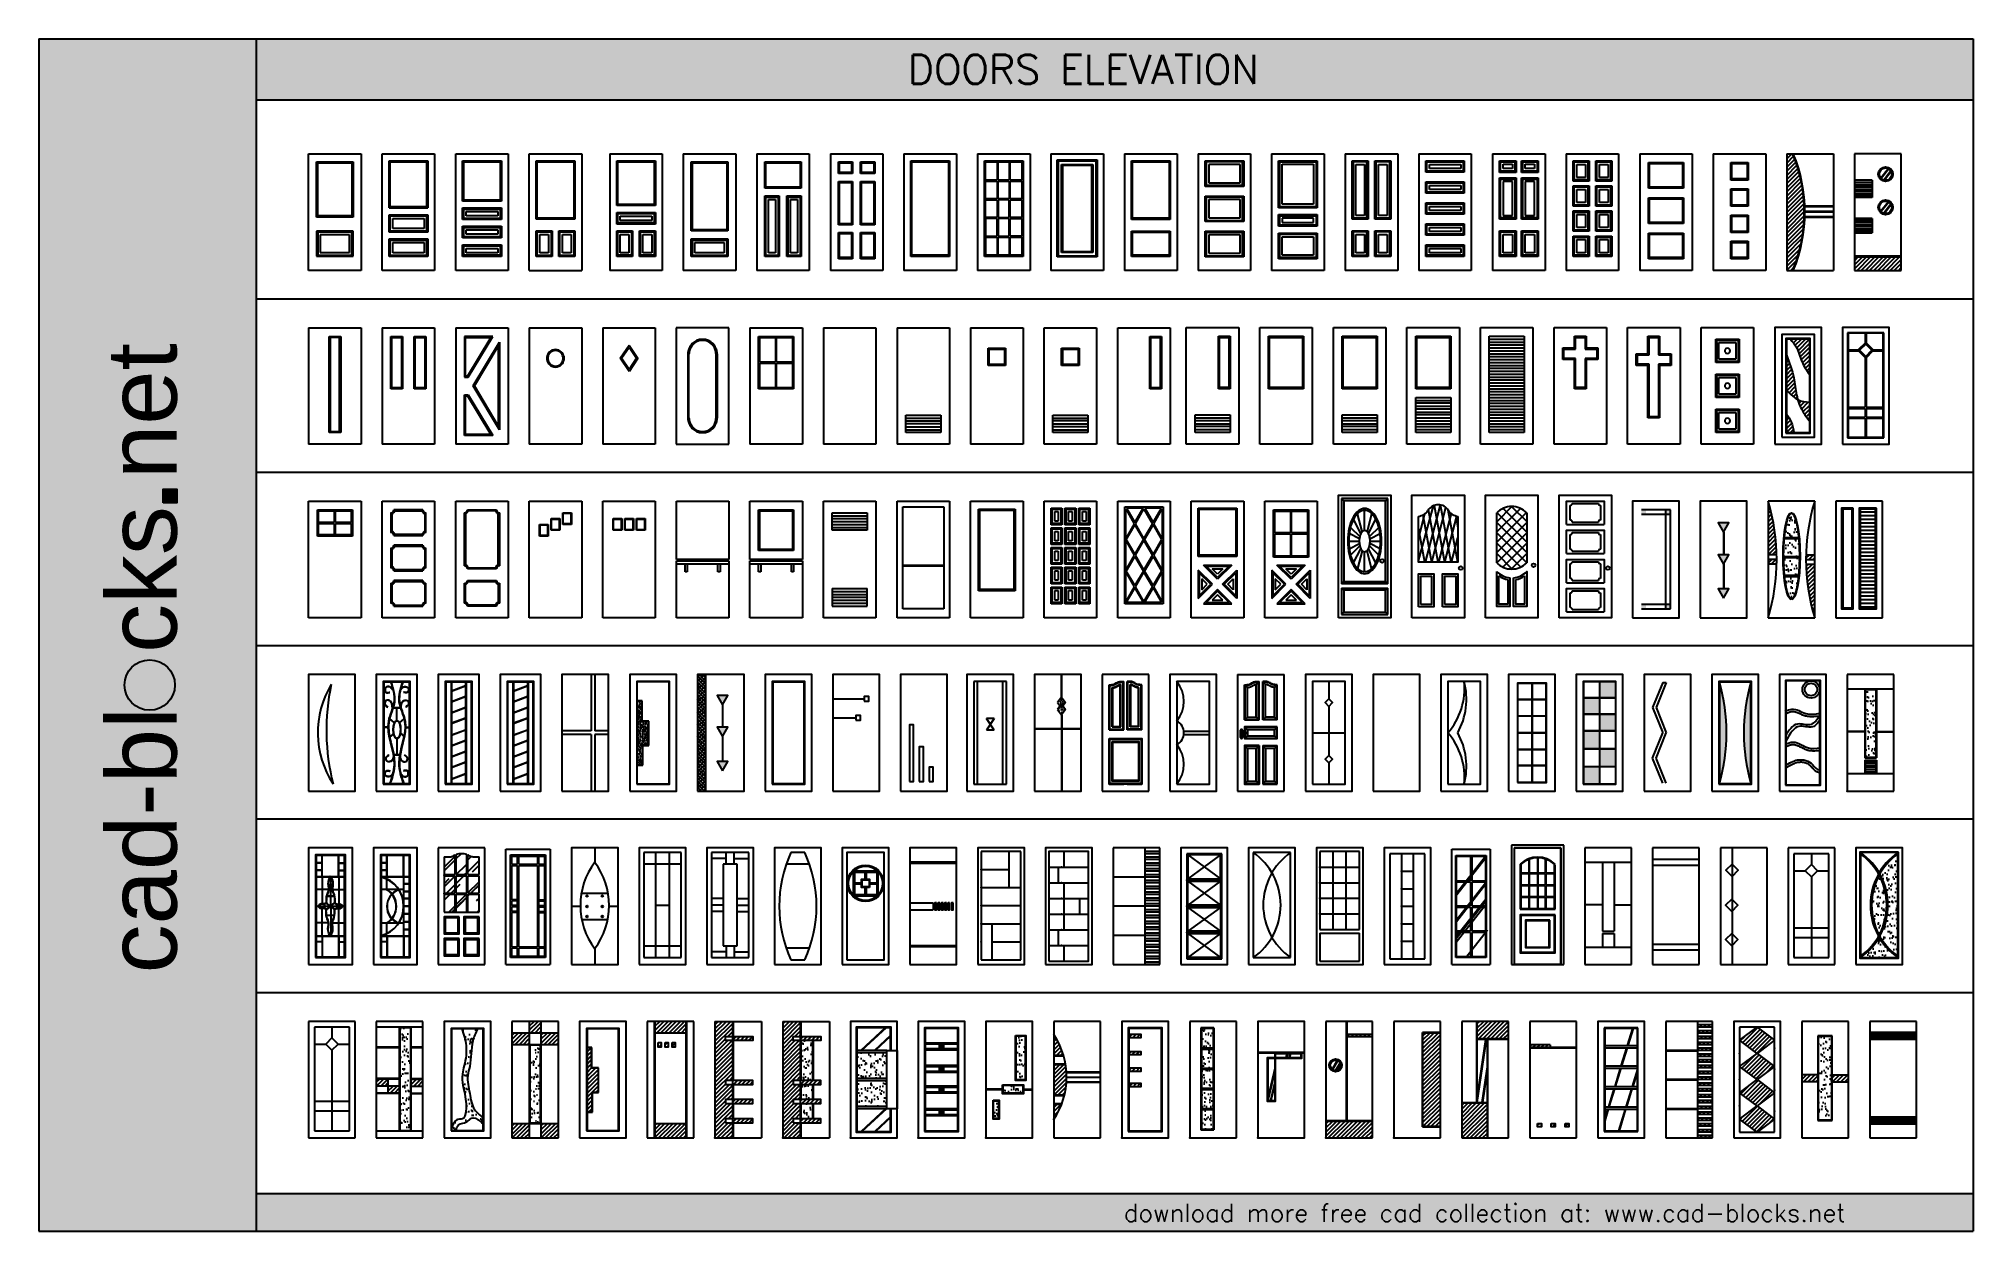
# Model space of a CAD drawing. Header units: millimetres. Extents: x 10513 to 43680, y 26775 to 47228.
import ezdxf

# ---------------------------------------------------------------- set-up
doc = ezdxf.new("R2010")
doc.units = ezdxf.units.MM
doc.layers.add('www.cad-blocks.net', color=7, linetype='Continuous')
doc.styles.add('ATTR', font='romans.shx', dxfattribs={"width": 0.8, "height": 2.1})
doc.styles.get("Standard").update_dxf_attribs({"font": 'arial.ttf'})
pattern_1 = [(45, (-91108.66, 47719.037), (-35.35534, 35.35534), [])]
pattern_2 = [(45, (-74714.16, 50665.277), (-35.35534, 35.35534), [])]
pattern_3 = [(45, (-76535.77, 50665.277), (-35.35534, 35.35534), [])]
pattern_4 = [(45, (-91108.66, 50665.277), (-35.35534, 35.35534), [])]

# ---------------------------------------------------------------- blocks, each defined once
blk = doc.blocks.new("36'' Exterior Door 01")
for p, q in [((0, 0), (0, 80)), ((0, 80), (36, 80)), ((36, 80), (36, 0)), ((5.5, 36.625), (5.5, 74.5)), ((5.5, 74.5), (30.5, 74.5)), ((6.25, 37.375), (6.25, 73.75)), ((6.25, 73.75), (29.75, 73.75)), ((29.75, 73.75), (29.75, 37.375)), ((30.5, 74.5), (30.5, 36.625)), ((30.5, 36.625), (5.5, 36.625)), ((30.5, 27), (5.5, 27)), ((5.5, 27), (5.5, 9.75)), ((29.75, 37.375), (6.25, 37.375)), ((30.5, 9.75), (30.5, 27)), ((29.75, 26.25), (6.25, 26.25)), ((6.25, 26.25), (6.25, 10.5)), ((28, 24.5), (8, 24.5)), ((8, 24.5), (8, 12.25)), ((28, 12.25), (28, 24.5)), ((29.75, 10.5), (29.75, 26.25)), ((36, 0), (0, 0)), ((5.5, 9.75), (30.5, 9.75)), ((6.25, 10.5), (29.75, 10.5)), ((8, 12.25), (28, 12.25))]:
    blk.add_line(p, q)
at = {"style": 'ATTR', "width": 0.8, "flags": 9}
blk.add_attdef('ESTCODE', (0, 0), '', height=0.0000199, dxfattribs=at)
blk = doc.blocks.new("36'' Exterior Door 02")
for p, q in [((0, 0), (0, 80)), ((0, 80), (36, 80)), ((36, 80), (36, 0)), ((4.75, 42.875), (4.75, 75.25)), ((4.75, 75.25), (31.25, 75.25)), ((5.5, 43.625), (5.5, 74.5)), ((5.5, 74.5), (30.5, 74.5)), ((30.5, 74.5), (30.5, 43.625)), ((31.25, 75.25), (31.25, 42.875)), ((4.75, 42.875), (31.25, 42.875)), ((30.5, 43.625), (5.5, 43.625)), ((4.75, 38.25), (31.25, 38.25)), ((4.75, 26.25), (4.75, 38.25)), ((5.5, 37.5), (30.5, 37.5)), ((5.5, 27), (5.5, 37.5)), ((30.5, 27), (5.5, 27)), ((7.25, 35.75), (28.75, 35.75)), ((7.25, 28.75), (7.25, 35.75)), ((28.75, 28.75), (7.25, 28.75)), ((28.75, 35.75), (28.75, 28.75)), ((30.5, 37.5), (30.5, 27)), ((31.25, 38.25), (31.25, 26.25)), ((31.25, 26.25), (4.75, 26.25)), ((4.75, 21.625), (31.25, 21.625)), ((4.75, 9.625), (4.75, 21.625)), ((5.5, 20.875), (30.5, 20.875)), ((5.5, 10.375), (5.5, 20.875)), ((7.25, 19.125), (28.75, 19.125)), ((7.25, 12.125), (7.25, 19.125)), ((28.75, 19.125), (28.75, 12.125)), ((30.5, 20.875), (30.5, 10.375)), ((31.25, 21.625), (31.25, 9.625)), ((36, 0), (0, 0)), ((31.25, 9.625), (4.75, 9.625)), ((30.5, 10.375), (5.5, 10.375)), ((28.75, 12.125), (7.25, 12.125))]:
    blk.add_line(p, q)
at = {"style": 'ATTR', "width": 0.8, "flags": 9}
blk.add_attdef('ESTCODE', (0, 0), '', height=0.0000199, dxfattribs=at)
blk = doc.blocks.new("36'' Exterior Door 03")
for p, q in [((0, 0), (0, 80)), ((0, 80), (36, 80)), ((36, 80), (36, 0)), ((4.7, 47.5), (4.7, 75.3)), ((4.7, 75.3), (31.3, 75.3)), ((5.5, 48.3), (5.5, 74.5)), ((5.5, 74.5), (30.5, 74.5)), ((30.5, 74.5), (30.5, 48.3)), ((31.3, 75.3), (31.3, 47.5)), ((31.3, 47.5), (4.7, 47.5)), ((4.7, 42.9), (31.3, 42.9)), ((4.7, 34.9), (4.7, 42.9)), ((30.5, 48.3), (5.5, 48.3)), ((5.5, 42.1), (30.5, 42.1)), ((5.5, 35.6), (5.5, 42.1)), ((7.2, 40.4), (28.8, 40.4)), ((7.2, 37.4), (7.2, 40.4)), ((28.8, 40.4), (28.8, 37.4)), ((30.5, 42.1), (30.5, 35.6)), ((31.3, 42.9), (31.3, 34.9)), ((31.3, 34.9), (4.7, 34.9)), ((4.7, 30.3), (31.3, 30.3)), ((4.7, 22.3), (4.7, 30.3)), ((30.5, 35.6), (5.5, 35.6)), ((5.5, 29.5), (30.5, 29.5)), ((5.5, 23), (5.5, 29.5)), ((28.8, 37.4), (7.2, 37.4)), ((7.2, 27.8), (28.8, 27.8)), ((7.2, 24.8), (7.2, 27.8)), ((28.8, 27.8), (28.8, 24.8)), ((30.5, 29.5), (30.5, 23)), ((31.3, 30.3), (31.3, 22.3)), ((31.3, 22.3), (4.7, 22.3)), ((4.7, 17.6), (31.3, 17.6)), ((4.7, 9.6), (4.7, 17.6)), ((30.5, 23), (5.5, 23)), ((5.5, 16.9), (30.5, 16.9)), ((5.5, 10.4), (5.5, 16.9)), ((28.8, 24.8), (7.2, 24.8)), ((7.2, 15.1), (28.8, 15.1)), ((7.2, 12.1), (7.2, 15.1)), ((28.8, 15.1), (28.8, 12.1)), ((30.5, 16.9), (30.5, 10.4)), ((31.3, 17.6), (31.3, 9.6)), ((36, 0), (0, 0)), ((31.3, 9.6), (4.7, 9.6)), ((30.5, 10.4), (5.5, 10.4)), ((28.8, 12.1), (7.2, 12.1))]:
    blk.add_line(p, q)
at = {"style": 'ATTR', "width": 0.8, "flags": 9}
blk.add_attdef('ESTCODE', (0, 0), '', height=0.0000199, dxfattribs=at)
blk = doc.blocks.new("36'' Exterior Door 04")
for p, q in [((0, 0), (0, 80)), ((0, 80), (36, 80)), ((36, 80), (36, 0)), ((4.75, 35.2095), (4.75, 75.25)), ((4.75, 75.25), (31.25, 75.25)), ((5.5, 35.9595), (5.5, 74.5)), ((5.5, 74.5), (30.5, 74.5)), ((30.5, 74.5), (30.5, 35.9595)), ((31.25, 75.25), (31.25, 35.2095)), ((31.25, 35.2095), (4.75, 35.2095)), ((4.75, 27.2095), (15.6875, 27.2095)), ((4.75, 9.625), (4.75, 27.2095)), ((30.5, 35.9595), (5.5, 35.9595)), ((15.6875, 27.2095), (15.6875, 9.625)), ((20.3125, 27.2095), (31.25, 27.2095)), ((20.3125, 9.625), (20.3125, 27.2095)), ((31.25, 27.2095), (31.25, 9.625)), ((5.5, 26.4595), (14.9375, 26.4595)), ((5.5, 10.375), (5.5, 26.4595)), ((7.25, 24.7095), (13.1875, 24.7095)), ((7.25, 12.125), (7.25, 24.7095)), ((13.1875, 24.7095), (13.1875, 12.125)), ((14.9375, 26.4595), (14.9375, 10.375)), ((21.0625, 26.4595), (30.5, 26.4595)), ((21.0625, 10.375), (21.0625, 26.4595)), ((22.8125, 12.125), (22.8125, 24.7095)), ((22.8125, 24.7095), (28.75, 24.7095)), ((28.75, 24.7095), (28.75, 12.125)), ((30.5, 26.4595), (30.5, 10.375)), ((0, 0), (36, 0)), ((15.6875, 9.625), (4.75, 9.625)), ((14.9375, 10.375), (5.5, 10.375)), ((13.1875, 12.125), (7.25, 12.125)), ((31.25, 9.625), (20.3125, 9.625)), ((30.5, 10.375), (21.0625, 10.375)), ((28.75, 12.125), (22.8125, 12.125))]:
    blk.add_line(p, q)
at = {"style": 'ATTR', "width": 0.8, "flags": 9}
blk.add_attdef('ESTCODE', (0, 0), '', height=0.0000199, dxfattribs=at)
blk = doc.blocks.new("36'' Exterior Door 05")
for p, q in [((0, 80), (0, 0)), ((0, 80), (36, 80)), ((36, 80), (36, 0)), ((4.8, 44.5), (4.8, 75.3)), ((4.8, 75.3), (31.3, 75.3)), ((5.5, 45.2), (5.5, 74.5)), ((5.5, 74.5), (30.5, 74.5)), ((30.5, 74.5), (30.5, 45.2)), ((31.3, 75.3), (31.3, 44.5)), ((31.3, 44.5), (4.8, 44.5)), ((4.8, 39.8), (31.3, 39.8)), ((4.8, 31.8), (4.8, 39.8)), ((30.5, 45.2), (5.5, 45.2)), ((31.3, 39.8), (31.3, 31.8)), ((31.3, 31.8), (4.8, 31.8)), ((4.8, 27.2), (15.7, 27.2)), ((4.8, 9.6), (4.8, 27.2)), ((5.5, 39.1), (30.5, 39.1)), ((5.5, 32.6), (5.5, 39.1)), ((30.5, 32.6), (5.5, 32.6)), ((7.2, 37.3), (28.8, 37.3)), ((7.2, 34.3), (7.2, 37.3)), ((28.8, 34.3), (7.2, 34.3)), ((15.7, 27.2), (15.7, 9.6)), ((20.3, 27.2), (31.3, 27.2)), ((20.3, 9.6), (20.3, 27.2)), ((28.8, 37.3), (28.8, 34.3)), ((30.5, 39.1), (30.5, 32.6)), ((31.3, 27.2), (31.3, 9.6)), ((5.5, 26.5), (14.9, 26.5)), ((5.5, 10.4), (5.5, 26.5)), ((7.2, 24.7), (13.2, 24.7)), ((7.2, 12.1), (7.2, 24.7)), ((13.2, 24.7), (13.2, 12.1)), ((14.9, 26.5), (14.9, 10.4)), ((21.1, 26.5), (30.5, 26.5)), ((21.1, 10.4), (21.1, 26.5)), ((22.8, 12.1), (22.8, 24.7)), ((22.8, 24.7), (28.8, 24.7)), ((28.8, 24.7), (28.8, 12.1)), ((30.5, 26.5), (30.5, 10.4)), ((36, 0), (0, 0)), ((15.7, 9.6), (4.8, 9.6)), ((14.9, 10.4), (5.5, 10.4)), ((13.2, 12.1), (7.2, 12.1)), ((31.3, 9.6), (20.3, 9.6)), ((30.5, 10.4), (21.1, 10.4)), ((28.8, 12.1), (22.8, 12.1))]:
    blk.add_line(p, q)
at = {"style": 'ATTR', "width": 0.8, "flags": 9}
blk.add_attdef('ESTCODE', (0, 0), '', height=0.0000199, dxfattribs=at)
blk = doc.blocks.new("36'' Exterior Door 06")
for p, q in [((0, 80), (0, 0)), ((0, 80), (36, 80)), ((36, 80), (36, 0)), ((5.5, 27.125), (5.5, 74.5)), ((5.5, 74.5), (30.5, 74.5)), ((6.25, 27.875), (6.25, 73.75)), ((6.25, 73.75), (29.75, 73.75)), ((29.75, 73.75), (29.75, 27.875)), ((30.5, 74.5), (30.5, 27.125)), ((30.5, 27.125), (5.5, 27.125)), ((29.75, 27.875), (6.25, 27.875)), ((5.5, 21.625), (30.5, 21.625)), ((5.5, 9.625), (5.5, 21.625)), ((6.25, 20.875), (29.75, 20.875)), ((6.25, 10.375), (6.25, 20.875)), ((8, 19.125), (28, 19.125)), ((8, 12.125), (8, 19.125)), ((28, 19.125), (28, 12.125)), ((29.75, 20.875), (29.75, 10.375)), ((30.5, 21.625), (30.5, 9.625)), ((36, 0), (0, 0)), ((30.5, 9.625), (5.5, 9.625)), ((29.75, 10.375), (6.25, 10.375)), ((28, 12.125), (8, 12.125))]:
    blk.add_line(p, q)
at = {"style": 'ATTR', "width": 0.8, "flags": 9}
blk.add_attdef('ESTCODE', (0, 0), '', height=0.0000199, dxfattribs=at)
blk = doc.blocks.new("36'' Exterior Door 07")
for p, q in [((0, 80), (0, 0)), ((0, 80), (36, 80)), ((36, 80), (36, 0)), ((5.5, 74.5), (30.5, 74.5)), ((5.5, 56.4955), (5.5, 74.5)), ((6.25, 73.75), (29.75, 73.75)), ((6.25, 57.2455), (6.25, 73.75)), ((29.75, 73.75), (29.75, 57.2455)), ((30.5, 74.5), (30.5, 56.4955)), ((30.5, 56.4955), (5.5, 56.4955)), ((29.75, 57.2455), (6.25, 57.2455)), ((5.5, 51.1205), (15.3125, 51.1205)), ((5.5, 9.625), (5.5, 51.1205)), ((6.25, 50.3705), (14.5625, 50.3705)), ((6.25, 10.375), (6.25, 50.3705)), ((8, 48.6205), (12.8125, 48.6205)), ((8, 12.125), (8, 48.6205)), ((12.8125, 48.6205), (12.8125, 12.125)), ((14.5625, 50.3705), (14.5625, 10.375)), ((15.3125, 51.1205), (15.3125, 9.625)), ((20.6875, 9.625), (20.6875, 51.1205)), ((20.6875, 51.1205), (30.5, 51.1205)), ((21.4375, 10.375), (21.4375, 50.3705)), ((21.4375, 50.3705), (29.75, 50.3705)), ((23.1875, 12.125), (23.1875, 48.6205)), ((23.1875, 48.6205), (28, 48.6205)), ((28, 48.6205), (28, 12.125)), ((29.75, 50.3705), (29.75, 10.375)), ((30.5, 51.1205), (30.5, 9.625)), ((36, 0), (0, 0)), ((15.3125, 9.625), (5.5, 9.625)), ((14.5625, 10.375), (6.25, 10.375)), ((12.8125, 12.125), (8, 12.125)), ((30.5, 9.625), (20.6875, 9.625)), ((29.75, 10.375), (21.4375, 10.375)), ((28, 12.125), (23.1875, 12.125))]:
    blk.add_line(p, q)
at = {"style": 'ATTR', "width": 0.8, "flags": 9}
blk.add_attdef('ESTCODE', (0, 0), '', height=0.0000199, dxfattribs=at)
blk = doc.blocks.new("36'' Exterior Door 08")
for p, q in [((0, 80), (0, 0)), ((0, 80), (36, 80)), ((36, 80), (36, 0)), ((5.5, 74.5), (15.3, 74.5)), ((5.5, 66.5), (5.5, 74.5)), ((15.3, 66.5), (5.5, 66.5)), ((6.2, 73.8), (14.6, 73.8)), ((6.2, 67.2), (6.2, 73.8)), ((14.6, 67.2), (6.2, 67.2)), ((14.6, 73.8), (14.6, 67.2)), ((15.3, 74.5), (15.3, 66.5)), ((20.7, 74.5), (30.5, 74.5)), ((20.7, 66.5), (20.7, 74.5)), ((30.5, 66.5), (20.7, 66.5)), ((21.4, 67.3), (21.4, 73.8)), ((21.4, 73.8), (29.8, 73.8)), ((29.8, 67.3), (21.4, 67.3)), ((29.8, 73.8), (29.8, 67.3)), ((30.5, 74.5), (30.5, 66.5)), ((5.5, 31.4), (5.5, 61.1)), ((5.5, 61.1), (15.3, 61.1)), ((6.2, 32.1), (6.2, 60.4)), ((6.2, 60.4), (14.6, 60.4)), ((14.6, 60.4), (14.6, 32.1)), ((15.3, 61.1), (15.3, 31.4)), ((20.7, 31.4), (20.7, 61.1)), ((20.7, 61.1), (30.5, 61.1)), ((21.4, 32.1), (21.4, 60.4)), ((21.4, 60.4), (29.8, 60.4)), ((29.8, 60.4), (29.8, 32.1)), ((30.5, 61.1), (30.5, 31.4)), ((15.3, 31.4), (5.5, 31.4)), ((14.6, 32.1), (6.2, 32.1)), ((30.5, 31.4), (20.7, 31.4)), ((29.8, 32.1), (21.4, 32.1)), ((5.5, 26), (15.3, 26)), ((5.5, 8), (5.5, 26)), ((6.2, 25.3), (14.6, 25.3)), ((6.2, 8.8), (6.2, 25.3)), ((14.6, 25.3), (14.6, 8.8)), ((15.3, 26), (15.3, 8)), ((20.7, 8), (20.7, 26)), ((20.7, 26), (30.5, 26)), ((21.4, 8.8), (21.4, 25.3)), ((21.4, 25.3), (29.8, 25.3)), ((29.8, 25.3), (29.8, 8.8)), ((30.5, 26), (30.5, 8)), ((36, 0), (0, 0)), ((15.3, 8), (5.5, 8)), ((14.6, 8.8), (6.2, 8.8)), ((30.5, 8), (20.7, 8)), ((29.8, 8.8), (21.4, 8.8))]:
    blk.add_line(p, q)
at = {"style": 'ATTR', "width": 0.8, "flags": 9}
blk.add_attdef('ESTCODE', (0, 0), '', height=0.0000199, dxfattribs=at)
blk = doc.blocks.new("36'' Exterior Door 09")
for p, q in [((0, 80), (0, 0)), ((0, 80), (36, 80)), ((36, 80), (36, 0)), ((4.75, 9.625), (4.75, 75.25)), ((4.75, 75.25), (31.25, 75.25)), ((5.5, 10.375), (5.5, 74.5)), ((5.5, 74.5), (30.5, 74.5)), ((30.5, 74.5), (30.5, 10.375)), ((31.25, 75.25), (31.25, 9.625)), ((36, 0), (0, 0)), ((31.25, 9.625), (4.75, 9.625)), ((30.5, 10.375), (5.5, 10.375))]:
    blk.add_line(p, q)
at = {"style": 'ATTR', "width": 0.8, "flags": 9}
blk.add_attdef('ESTCODE', (0, 0), '', height=0.0000199, dxfattribs=at)
blk = doc.blocks.new("36'' Exterior Door 10")
for p, q in [((0, 80), (0, 0)), ((0, 80), (36, 80)), ((36, 80), (36, 0)), ((4.8, 9.6), (4.8, 75.2)), ((4.8, 75.2), (31.3, 75.2)), ((5.5, 74.5), (13.5, 74.5)), ((5.5, 62), (5.5, 74.5)), ((13.5, 74.5), (13.5, 62)), ((14.2, 74.5), (21.8, 74.5)), ((14.2, 62), (14.2, 74.5)), ((21.8, 74.5), (21.8, 62)), ((22.5, 62), (22.5, 74.5)), ((22.5, 74.5), (30.5, 74.5)), ((30.5, 74.5), (30.5, 62)), ((31.3, 75.2), (31.3, 9.6)), ((13.5, 62), (5.5, 62)), ((5.5, 49.2), (5.5, 61.3)), ((5.5, 61.3), (13.5, 61.3)), ((13.5, 61.3), (13.5, 49.2)), ((21.8, 62), (14.2, 62)), ((14.2, 49.2), (14.2, 61.3)), ((14.2, 61.3), (21.8, 61.3)), ((21.8, 61.3), (21.8, 49.2)), ((30.5, 62), (22.5, 62)), ((22.5, 49.2), (22.5, 61.3)), ((22.5, 61.3), (30.5, 61.3)), ((30.5, 61.3), (30.5, 49.2)), ((13.5, 49.2), (5.5, 49.2)), ((5.5, 48.5), (13.5, 48.5)), ((5.5, 36.4), (5.5, 48.5)), ((13.5, 48.5), (13.5, 36.4)), ((21.8, 49.2), (14.2, 49.2)), ((21.8, 48.5), (14.2, 48.5)), ((14.2, 48.5), (14.2, 36.4)), ((21.8, 36.4), (21.8, 48.5)), ((30.5, 49.2), (22.5, 49.2)), ((22.5, 36.4), (22.5, 48.5)), ((22.5, 48.5), (30.5, 48.5)), ((30.5, 48.5), (30.5, 36.4)), ((13.5, 36.4), (5.5, 36.4)), ((13.5, 35.6), (5.5, 35.6)), ((5.5, 35.6), (5.5, 23.6)), ((13.5, 23.6), (13.5, 35.6)), ((14.2, 36.4), (21.8, 36.4)), ((14.2, 35.6), (14.2, 23.6)), ((21.8, 35.6), (14.2, 35.6)), ((21.8, 23.6), (21.8, 35.6)), ((30.5, 36.4), (22.5, 36.4)), ((22.5, 23.6), (22.5, 35.6)), ((22.5, 35.6), (30.5, 35.6)), ((30.5, 35.6), (30.5, 23.6)), ((5.5, 23.6), (13.5, 23.6)), ((5.5, 22.8), (13.5, 22.8)), ((5.5, 22.8), (5.5, 10.4)), ((13.5, 22.8), (13.5, 10.4)), ((14.2, 23.6), (21.8, 23.6)), ((14.2, 22.8), (21.8, 22.8)), ((14.2, 10.4), (14.2, 22.8)), ((21.8, 22.8), (21.8, 10.4)), ((30.5, 23.6), (22.5, 23.6)), ((22.5, 10.4), (22.5, 22.8)), ((22.5, 22.8), (30.5, 22.8)), ((30.5, 22.8), (30.5, 10.4)), ((36, 0), (0, 0)), ((31.3, 9.6), (4.8, 9.6)), ((13.5, 10.4), (5.5, 10.4)), ((21.8, 10.4), (14.2, 10.4)), ((30.5, 10.4), (22.5, 10.4))]:
    blk.add_line(p, q)
at = {"style": 'ATTR', "width": 0.8, "flags": 9}
blk.add_attdef('ESTCODE', (0, 0), '', height=0.0000199, dxfattribs=at)
blk = doc.blocks.new("36'' Exterior Door 11")
for p, q in [((0, 80), (0, 0)), ((0, 80), (36, 80)), ((36, 80), (36, 0)), ((4.25, 9.25), (4.25, 75.75)), ((4.25, 75.75), (31.75, 75.75)), ((5, 75), (5, 10)), ((31, 75), (5, 75)), ((7.25, 12.25), (7.25, 72.75)), ((7.25, 72.75), (28.75, 72.75)), ((8, 72), (8, 13)), ((28, 72), (8, 72)), ((28, 13), (28, 72)), ((28.75, 72.75), (28.75, 12.25)), ((31, 10), (31, 75)), ((31.75, 75.75), (31.75, 9.25)), ((36, 0), (0, 0)), ((31.75, 9.25), (4.25, 9.25)), ((5, 10), (31, 10)), ((28.75, 12.25), (7.25, 12.25)), ((8, 13), (28, 13))]:
    blk.add_line(p, q)
at = {"style": 'ATTR', "width": 0.8, "flags": 9}
blk.add_attdef('ESTCODE', (0, 0), '', height=0.0000199, dxfattribs=at)
blk = doc.blocks.new("36'' Exterior Door 12")
for p, q in [((0, 80), (0, 0)), ((0, 80), (36, 80)), ((36, 80), (36, 0)), ((4.75, 35), (4.75, 75.25)), ((4.75, 75.25), (31.25, 75.25)), ((5.5, 35.75), (5.5, 74.5)), ((5.5, 74.5), (30.5, 74.5)), ((30.5, 74.5), (30.5, 35.75)), ((31.25, 75.25), (31.25, 35)), ((31.25, 35), (4.75, 35)), ((4.75, 27), (31.25, 27)), ((4.75, 9.625), (4.75, 27)), ((30.5, 35.75), (5.5, 35.75)), ((31.25, 27), (31.25, 9.625)), ((5.5, 26.25), (30.5, 26.25)), ((5.5, 10.375), (5.5, 26.25)), ((30.5, 26.25), (30.5, 10.375)), ((36, 0), (0, 0)), ((31.25, 9.625), (4.75, 9.625)), ((30.5, 10.375), (5.5, 10.375))]:
    blk.add_line(p, q)
at = {"style": 'ATTR', "width": 0.8, "flags": 9}
blk.add_attdef('ESTCODE', (0, 0), '', height=0.0000199, dxfattribs=at)
blk = doc.blocks.new("36'' Exterior Door 13")
for p, q in [((0, 80), (0, 0)), ((0, 80), (36, 80)), ((36, 80), (36, 0)), ((4.75, 75.25), (31.25, 75.25)), ((4.75, 57.6655), (4.75, 75.25)), ((30.5, 74.5), (5.5, 74.5)), ((5.5, 74.5), (5.5, 58.4155)), ((28.75, 72.75), (7.25, 72.75)), ((7.25, 72.75), (7.25, 60.1655)), ((28.75, 60.1655), (28.75, 72.75)), ((30.5, 58.4155), (30.5, 74.5)), ((31.25, 75.25), (31.25, 57.6655)), ((31.25, 57.6655), (4.75, 57.6655)), ((5.5, 58.4155), (30.5, 58.4155)), ((7.25, 60.1655), (28.75, 60.1655)), ((4.75, 51.044), (31.25, 51.044)), ((4.75, 33.4595), (4.75, 51.044)), ((30.5, 50.294), (5.5, 50.294)), ((5.5, 50.294), (5.5, 34.2095)), ((28.75, 48.544), (7.25, 48.544)), ((7.25, 48.544), (7.25, 35.9595)), ((28.75, 35.9595), (28.75, 48.544)), ((30.5, 34.2095), (30.5, 50.294)), ((31.25, 51.044), (31.25, 33.4595)), ((31.25, 33.4595), (4.75, 33.4595)), ((4.75, 26.8345), (31.25, 26.8345)), ((4.75, 9.25), (4.75, 26.8345)), ((5.5, 34.2095), (30.5, 34.2095)), ((7.25, 35.9595), (28.75, 35.9595)), ((31.25, 26.8345), (31.25, 9.25)), ((30.5, 26.0845), (5.5, 26.0845)), ((5.5, 26.0845), (5.5, 10)), ((28.75, 24.3345), (7.25, 24.3345)), ((7.25, 24.3345), (7.25, 11.75)), ((28.75, 11.75), (28.75, 24.3345)), ((30.5, 10), (30.5, 26.0845)), ((36, 0), (0, 0)), ((31.25, 9.25), (4.75, 9.25)), ((5.5, 10), (30.5, 10)), ((7.25, 11.75), (28.75, 11.75))]:
    blk.add_line(p, q)
at = {"style": 'ATTR', "width": 0.8, "flags": 9}
blk.add_attdef('ESTCODE', (0, 0), '', height=0.0000199, dxfattribs=at)
blk = doc.blocks.new("36'' Exterior Door 14")
for p, q in [((0, 80), (0, 0)), ((0, 80), (36, 80)), ((36, 80), (36, 0)), ((4.8, 43), (4.8, 75.2)), ((4.8, 75.2), (31.3, 75.2)), ((5.5, 43.7), (5.5, 74.5)), ((5.5, 74.5), (30.5, 74.5)), ((7.2, 45.5), (7.2, 72.8)), ((7.2, 72.8), (28.8, 72.8)), ((28.8, 72.8), (28.8, 45.5)), ((30.5, 74.5), (30.5, 43.7)), ((31.3, 75.2), (31.3, 43)), ((31.3, 43), (4.8, 43)), ((30.5, 43.7), (5.5, 43.7)), ((28.8, 45.5), (7.2, 45.5)), ((4.8, 38.3), (31.3, 38.3)), ((4.8, 30.3), (4.8, 38.3)), ((31.3, 30.3), (4.8, 30.3)), ((5.5, 37.5), (30.5, 37.5)), ((5.5, 31), (5.5, 37.5)), ((30.5, 31), (5.5, 31)), ((28.8, 35.8), (7.2, 35.8)), ((7.2, 35.8), (7.2, 32.8)), ((7.2, 32.8), (28.8, 32.8)), ((28.8, 32.8), (28.8, 35.8)), ((30.5, 37.5), (30.5, 31)), ((31.3, 38.3), (31.3, 30.3)), ((4.8, 25.6), (31.3, 25.6)), ((4.8, 8), (4.8, 25.6)), ((5.5, 24.8), (30.5, 24.8)), ((5.5, 8.8), (5.5, 24.8)), ((7.2, 23.1), (28.8, 23.1)), ((7.2, 10.5), (7.2, 23.1)), ((28.8, 23.1), (28.8, 10.5)), ((30.5, 24.8), (30.5, 8.8)), ((31.3, 25.6), (31.3, 8)), ((36, 0), (0, 0)), ((31.3, 8), (4.8, 8)), ((30.5, 8.8), (5.5, 8.8)), ((28.8, 10.5), (7.2, 10.5))]:
    blk.add_line(p, q)
at = {"style": 'ATTR', "width": 0.8, "flags": 9}
blk.add_attdef('ESTCODE', (0, 0), '', height=0.0000199, dxfattribs=at)
blk = doc.blocks.new("36'' Exterior Door 15")
for p, q in [((0, 80), (0, 0)), ((0, 80), (36, 80)), ((36, 80), (36, 0)), ((4.75, 35.2095), (4.75, 75.25)), ((4.75, 75.25), (15.6875, 75.25)), ((5.5, 74.5), (5.5, 35.9595)), ((14.9375, 74.5), (5.5, 74.5)), ((7.25, 37.7095), (7.25, 72.75)), ((7.25, 72.75), (13.1875, 72.75)), ((13.1875, 72.75), (13.1875, 37.7095)), ((14.9375, 35.9595), (14.9375, 74.5)), ((15.6875, 75.25), (15.6875, 35.2095)), ((20.3125, 35.2095), (20.3125, 75.25)), ((20.3125, 75.25), (31.25, 75.25)), ((21.0625, 74.5), (21.0625, 35.9595)), ((30.5, 74.5), (21.0625, 74.5)), ((22.8125, 37.7095), (22.8125, 72.75)), ((22.8125, 72.75), (28.75, 72.75)), ((28.75, 72.75), (28.75, 37.7095)), ((30.5, 35.9595), (30.5, 74.5)), ((31.25, 75.25), (31.25, 35.2095)), ((15.6875, 35.2095), (4.75, 35.2095)), ((4.75, 27.2095), (15.6875, 27.2095)), ((4.75, 9.625), (4.75, 27.2095)), ((5.5, 35.9595), (14.9375, 35.9595)), ((13.1875, 37.7095), (7.25, 37.7095)), ((15.6875, 27.2095), (15.6875, 9.625)), ((31.25, 35.2095), (20.3125, 35.2095)), ((20.3125, 27.2095), (31.25, 27.2095)), ((20.3125, 9.625), (20.3125, 27.2095)), ((21.0625, 35.9595), (30.5, 35.9595)), ((28.75, 37.7095), (22.8125, 37.7095)), ((31.25, 27.2095), (31.25, 9.625)), ((14.9375, 26.4595), (5.5, 26.4595)), ((5.5, 26.4595), (5.5, 10.375)), ((7.25, 24.7095), (13.1875, 24.7095)), ((7.25, 12.125), (7.25, 24.7095)), ((13.1875, 24.7095), (13.1875, 12.125)), ((14.9375, 10.375), (14.9375, 26.4595)), ((30.5, 26.4595), (21.0625, 26.4595)), ((21.0625, 26.4595), (21.0625, 10.375)), ((22.8125, 12.125), (22.8125, 24.7095)), ((22.8125, 24.7095), (28.75, 24.7095)), ((28.75, 24.7095), (28.75, 12.125)), ((30.5, 10.375), (30.5, 26.4595)), ((36, 0), (0, 0)), ((15.6875, 9.625), (4.75, 9.625)), ((5.5, 10.375), (14.9375, 10.375)), ((13.1875, 12.125), (7.25, 12.125)), ((31.25, 9.625), (20.3125, 9.625)), ((21.0625, 10.375), (30.5, 10.375)), ((28.75, 12.125), (22.8125, 12.125))]:
    blk.add_line(p, q)
at = {"style": 'ATTR', "width": 0.8, "flags": 9}
blk.add_attdef('ESTCODE', (0, 0), '', height=0.0000199, dxfattribs=at)
blk = doc.blocks.new("36'' Exterior Door 16")
for p, q in [((0, 80), (0, 0)), ((0, 80), (36, 80)), ((36, 80), (36, 0)), ((4.75, 75.25), (31.25, 75.25)), ((4.75, 67.429), (4.75, 75.25)), ((31.25, 67.429), (4.75, 67.429)), ((5.5, 74.505), (30.5, 74.505)), ((5.5, 68.179), (5.5, 74.505)), ((30.5, 68.179), (5.5, 68.179)), ((7.25, 72.755), (28.75, 72.755)), ((7.25, 69.929), (7.25, 72.755)), ((28.75, 69.929), (7.25, 69.929)), ((28.75, 72.755), (28.75, 69.929)), ((30.5, 74.505), (30.5, 68.179)), ((31.25, 75.25), (31.25, 67.429)), ((4.75, 52.983), (4.75, 60.804)), ((4.75, 60.804), (31.25, 60.804)), ((5.5, 53.733), (5.5, 60.059)), ((5.5, 60.059), (30.5, 60.059)), ((30.5, 53.733), (5.5, 53.733)), ((7.25, 55.483), (7.25, 58.309)), ((7.25, 58.309), (28.75, 58.309)), ((28.75, 55.483), (7.25, 55.483)), ((28.75, 58.309), (28.75, 55.483)), ((30.5, 60.059), (30.5, 53.733)), ((31.25, 60.804), (31.25, 52.983)), ((31.25, 52.983), (4.75, 52.983)), ((4.75, 46.353), (31.25, 46.353)), ((4.75, 38.532), (4.75, 46.353)), ((5.5, 45.608), (30.5, 45.608)), ((5.5, 39.282), (5.5, 45.608)), ((7.25, 43.858), (28.75, 43.858)), ((7.25, 41.032), (7.25, 43.858)), ((28.75, 41.032), (7.25, 41.032)), ((28.75, 43.858), (28.75, 41.032)), ((30.5, 45.608), (30.5, 39.282)), ((31.25, 46.353), (31.25, 38.532)), ((31.25, 38.532), (4.75, 38.532)), ((4.75, 31.902), (31.25, 31.902)), ((4.75, 24.081), (4.75, 31.902)), ((30.5, 39.282), (5.5, 39.282)), ((5.5, 31.157), (30.5, 31.157)), ((5.5, 24.831), (5.5, 31.157)), ((7.25, 29.407), (28.75, 29.407)), ((7.25, 26.581), (7.25, 29.407)), ((28.75, 26.581), (7.25, 26.581)), ((28.75, 29.407), (28.75, 26.581)), ((30.5, 31.157), (30.5, 24.831)), ((31.25, 31.902), (31.25, 24.081)), ((31.25, 24.081), (4.75, 24.081)), ((4.75, 17.451), (31.25, 17.451)), ((4.75, 9.63), (4.75, 17.451)), ((30.5, 24.831), (5.5, 24.831)), ((5.5, 16.706), (30.5, 16.706)), ((5.5, 10.38), (5.5, 16.706)), ((7.25, 14.956), (28.75, 14.956)), ((7.25, 12.13), (7.25, 14.956)), ((28.75, 14.956), (28.75, 12.13)), ((30.5, 16.706), (30.5, 10.38)), ((31.25, 17.451), (31.25, 9.63)), ((36, 0), (0, 0)), ((31.25, 9.63), (4.75, 9.63)), ((30.5, 10.38), (5.5, 10.38)), ((28.75, 12.13), (7.25, 12.13))]:
    blk.add_line(p, q)
at = {"style": 'ATTR', "width": 0.8, "flags": 9}
blk.add_attdef('ESTCODE', (0, 0), '', height=0.0000199, dxfattribs=at)
blk = doc.blocks.new("36'' Exterior Door 17")
for p, q in [((0, 80), (0, 0)), ((0, 80), (36, 80)), ((36, 80), (36, 0)), ((4.8, 75.2), (16.1, 75.2)), ((4.8, 67.2), (4.8, 75.2)), ((16.1, 67.2), (4.8, 67.2)), ((5.5, 74.5), (15.3, 74.5)), ((5.5, 68), (5.5, 74.5)), ((15.3, 68), (5.5, 68)), ((7.3, 72.8), (13.6, 72.8)), ((7.3, 69.8), (7.3, 72.8)), ((13.6, 69.8), (7.3, 69.8)), ((13.6, 72.8), (13.6, 69.8)), ((15.3, 74.5), (15.3, 68)), ((16.1, 75.2), (16.1, 67.2)), ((19.9, 75.2), (31.2, 75.2)), ((19.9, 67.2), (19.9, 75.2)), ((31.2, 67.2), (19.9, 67.2)), ((20.7, 74.5), (30.5, 74.5)), ((20.7, 68), (20.7, 74.5)), ((30.5, 68), (20.7, 68)), ((22.4, 72.8), (28.7, 72.8)), ((22.4, 69.8), (22.4, 72.8)), ((28.7, 69.8), (22.4, 69.8)), ((28.7, 72.8), (28.7, 69.8)), ((30.5, 74.5), (30.5, 68)), ((31.2, 75.2), (31.2, 67.2)), ((4.8, 35.2), (4.8, 63.4)), ((4.8, 63.4), (16.1, 63.4)), ((5.5, 36), (5.5, 62.6)), ((5.5, 62.6), (15.3, 62.6)), ((7.3, 60.9), (7.3, 37.7)), ((13.6, 60.9), (7.3, 60.9)), ((13.6, 37.7), (13.6, 60.9)), ((15.3, 62.6), (15.3, 36)), ((16.1, 63.4), (16.1, 35.2)), ((19.9, 35.2), (19.9, 63.4)), ((19.9, 63.4), (31.2, 63.4)), ((20.7, 36), (20.7, 62.6)), ((20.7, 62.6), (30.5, 62.6)), ((22.4, 60.9), (22.4, 37.7)), ((28.7, 60.9), (22.4, 60.9)), ((28.7, 37.7), (28.7, 60.9)), ((30.5, 62.6), (30.5, 36)), ((31.2, 63.4), (31.2, 35.2)), ((16.1, 35.2), (4.8, 35.2)), ((4.8, 27.2), (16.1, 27.2)), ((4.8, 9.6), (4.8, 27.2)), ((15.3, 36), (5.5, 36)), ((7.3, 37.7), (13.6, 37.7)), ((16.1, 27.2), (16.1, 9.6)), ((31.2, 35.2), (19.9, 35.2)), ((19.9, 27.2), (31.2, 27.2)), ((19.9, 9.6), (19.9, 27.2)), ((30.5, 36), (20.7, 36)), ((22.4, 37.7), (28.7, 37.7)), ((31.2, 27.2), (31.2, 9.6)), ((5.5, 26.5), (15.3, 26.5)), ((5.5, 10.4), (5.5, 26.5)), ((7.3, 24.7), (13.6, 24.7)), ((7.3, 12.1), (7.3, 24.7)), ((13.6, 24.7), (13.6, 12.1)), ((15.3, 26.5), (15.3, 10.4)), ((20.7, 26.5), (30.5, 26.5)), ((20.7, 10.4), (20.7, 26.5)), ((22.4, 12.1), (22.4, 24.7)), ((22.4, 24.7), (28.7, 24.7)), ((28.7, 24.7), (28.7, 12.1)), ((30.5, 26.5), (30.5, 10.4)), ((36, 0), (0, 0)), ((16.1, 9.6), (4.8, 9.6)), ((15.3, 10.4), (5.5, 10.4)), ((13.6, 12.1), (7.3, 12.1)), ((31.2, 9.6), (19.9, 9.6)), ((30.5, 10.4), (20.7, 10.4)), ((28.7, 12.1), (22.4, 12.1))]:
    blk.add_line(p, q)
at = {"style": 'ATTR', "width": 0.8, "flags": 9}
blk.add_attdef('ESTCODE', (0, 0), '', height=0.0000199, dxfattribs=at)
blk = doc.blocks.new("36'' Exterior Door 18")
for p, q in [((0, 80), (0, 0)), ((0, 80), (36, 80)), ((36, 80), (36, 0)), ((4.75, 75.25), (15.6875, 75.25)), ((4.75, 61.285), (4.75, 75.25)), ((5.5, 74.505), (14.9375, 74.505)), ((5.5, 62.035), (5.5, 74.505)), ((7.25, 72.755), (13.1875, 72.755)), ((7.25, 63.785), (7.25, 72.755)), ((13.1875, 72.755), (13.1875, 63.785)), ((14.9375, 74.505), (14.9375, 62.035)), ((15.6875, 75.25), (15.6875, 61.285)), ((20.3125, 75.25), (31.25, 75.25)), ((20.3125, 61.285), (20.3125, 75.25)), ((21.0625, 74.505), (30.5, 74.505)), ((21.0625, 62.035), (21.0625, 74.505)), ((22.8125, 63.785), (22.8125, 72.755)), ((22.8125, 72.755), (28.75, 72.755)), ((28.75, 72.755), (28.75, 63.785)), ((30.5, 74.505), (30.5, 62.035)), ((31.25, 75.25), (31.25, 61.285)), ((15.6875, 61.285), (4.75, 61.285)), ((4.75, 44.065), (4.75, 58.03)), ((4.75, 58.03), (15.6875, 58.03)), ((14.9375, 62.035), (5.5, 62.035)), ((5.5, 44.815), (5.5, 57.285)), ((5.5, 57.285), (14.9375, 57.285)), ((13.1875, 63.785), (7.25, 63.785)), ((7.25, 55.535), (13.1875, 55.535)), ((7.25, 46.565), (7.25, 55.535)), ((13.1875, 55.535), (13.1875, 46.565)), ((14.9375, 57.285), (14.9375, 44.815)), ((15.6875, 58.03), (15.6875, 44.065)), ((31.25, 61.285), (20.3125, 61.285)), ((20.3125, 44.065), (20.3125, 58.03)), ((20.3125, 58.03), (31.25, 58.03)), ((30.5, 62.035), (21.0625, 62.035)), ((21.0625, 44.815), (21.0625, 57.285)), ((21.0625, 57.285), (30.5, 57.285)), ((28.75, 63.785), (22.8125, 63.785)), ((22.8125, 55.535), (28.75, 55.535)), ((22.8125, 46.565), (22.8125, 55.535)), ((28.75, 55.535), (28.75, 46.565)), ((30.5, 57.285), (30.5, 44.815)), ((31.25, 58.03), (31.25, 44.065)), ((15.6875, 44.065), (4.75, 44.065)), ((4.75, 40.81), (15.6875, 40.81)), ((4.75, 26.845), (4.75, 40.81)), ((14.9375, 44.815), (5.5, 44.815)), ((5.5, 40.065), (14.9375, 40.065)), ((5.5, 27.595), (5.5, 40.065)), ((13.1875, 46.565), (7.25, 46.565)), ((14.9375, 40.065), (14.9375, 27.595)), ((15.6875, 40.81), (15.6875, 26.845)), ((31.25, 44.065), (20.3125, 44.065)), ((20.3125, 26.845), (20.3125, 40.81)), ((20.3125, 40.81), (31.25, 40.81)), ((30.5, 44.815), (21.0625, 44.815)), ((21.0625, 27.595), (21.0625, 40.065)), ((21.0625, 40.065), (30.5, 40.065)), ((28.75, 46.565), (22.8125, 46.565)), ((30.5, 40.065), (30.5, 27.595)), ((31.25, 40.81), (31.25, 26.845)), ((15.6875, 26.845), (4.75, 26.845)), ((14.9375, 27.595), (5.5, 27.595)), ((7.25, 38.315), (13.1875, 38.315)), ((7.25, 29.345), (7.25, 38.315)), ((13.1875, 29.345), (7.25, 29.345)), ((13.1875, 38.315), (13.1875, 29.345)), ((31.25, 26.845), (20.3125, 26.845)), ((30.5, 27.595), (21.0625, 27.595)), ((22.8125, 29.345), (22.8125, 38.315)), ((22.8125, 38.315), (28.75, 38.315)), ((28.75, 29.345), (22.8125, 29.345)), ((28.75, 38.315), (28.75, 29.345)), ((4.75, 23.59), (15.6875, 23.59)), ((4.75, 9.625), (4.75, 23.59)), ((5.5, 22.845), (14.9375, 22.845)), ((5.5, 10.375), (5.5, 22.845)), ((7.25, 21.095), (13.1875, 21.095)), ((7.25, 12.125), (7.25, 21.095)), ((13.1875, 21.095), (13.1875, 12.125)), ((14.9375, 22.845), (14.9375, 10.375)), ((15.6875, 23.59), (15.6875, 9.625)), ((20.3125, 23.59), (31.25, 23.59)), ((20.3125, 9.625), (20.3125, 23.59)), ((21.0625, 22.845), (30.5, 22.845)), ((21.0625, 10.375), (21.0625, 22.845)), ((22.8125, 12.125), (22.8125, 21.095)), ((22.8125, 21.095), (28.75, 21.095)), ((28.75, 21.095), (28.75, 12.125)), ((30.5, 22.845), (30.5, 10.375)), ((31.25, 23.59), (31.25, 9.625)), ((36, 0), (0, 0)), ((15.6875, 9.625), (4.75, 9.625)), ((14.9375, 10.375), (5.5, 10.375)), ((13.1875, 12.125), (7.25, 12.125)), ((31.25, 9.625), (20.3125, 9.625)), ((30.5, 10.375), (21.0625, 10.375)), ((28.75, 12.125), (22.8125, 12.125))]:
    blk.add_line(p, q)
at = {"style": 'ATTR', "width": 0.8, "flags": 9}
blk.add_attdef('ESTCODE', (0, 0), '', height=0.0000199, dxfattribs=at)
blk = doc.blocks.new("36'' Exterior Door 19")
for p, q in [((0, 80), (0, 0)), ((0, 80), (36, 80)), ((36, 80), (36, 0)), ((6, 74), (30, 74)), ((6, 56.4155), (6, 74)), ((6.75, 73.25), (29.25, 73.25)), ((6.75, 57.1655), (6.75, 73.25)), ((29.25, 73.25), (29.25, 57.1655)), ((30, 74), (30, 56.4155)), ((30, 56.4155), (6, 56.4155)), ((29.25, 57.1655), (6.75, 57.1655)), ((6, 49.7905), (30, 49.7905)), ((6, 32.206), (6, 49.7905)), ((6.75, 49.0405), (29.25, 49.0405)), ((6.75, 32.956), (6.75, 49.0405)), ((29.25, 49.0405), (29.25, 32.956)), ((30, 49.7905), (30, 32.206)), ((30, 32.206), (6, 32.206)), ((29.25, 32.956), (6.75, 32.956)), ((6, 25.5845), (30, 25.5845)), ((6, 8), (6, 25.5845)), ((6.75, 24.8345), (29.25, 24.8345)), ((6.75, 8.75), (6.75, 24.8345)), ((29.25, 24.8345), (29.25, 8.75)), ((30, 25.5845), (30, 8)), ((36, 0), (0, 0)), ((30, 8), (6, 8)), ((29.25, 8.75), (6.75, 8.75))]:
    blk.add_line(p, q)
at = {"style": 'ATTR', "width": 0.8, "flags": 9}
blk.add_attdef('ESTCODE', (0, 0), '', height=0.0000199, dxfattribs=at)
blk = doc.blocks.new("36'' Exterior Door 20")
for p, q in [((0, 80), (0, 0)), ((0, 80), (36, 80)), ((36, 80), (36, 0)), ((12, 74), (24, 74)), ((12, 62), (12, 74)), ((12.75, 73.25), (23.25, 73.25)), ((12.75, 62.75), (12.75, 73.25)), ((23.25, 73.25), (23.25, 62.75)), ((24, 74), (24, 62)), ((24, 62), (12, 62)), ((12, 56), (24, 56)), ((12, 44), (12, 56)), ((23.25, 62.75), (12.75, 62.75)), ((12.75, 55.25), (23.25, 55.25)), ((12.75, 44.75), (12.75, 55.25)), ((23.25, 55.25), (23.25, 44.75)), ((24, 56), (24, 44)), ((24, 44), (12, 44)), ((23.25, 44.75), (12.75, 44.75)), ((12, 26), (12, 38)), ((12, 38), (24, 38)), ((12.75, 26.75), (12.75, 37.25)), ((12.75, 37.25), (23.25, 37.25)), ((23.25, 26.75), (12.75, 26.75)), ((23.25, 37.25), (23.25, 26.75)), ((24, 38), (24, 26)), ((24, 26), (12, 26)), ((12, 8), (12, 20)), ((12, 20), (24, 20)), ((12.75, 8.75), (12.75, 19.25)), ((12.75, 19.25), (23.25, 19.25)), ((23.25, 19.25), (23.25, 8.75)), ((24, 20), (24, 8)), ((36, 0), (0, 0)), ((24, 8), (12, 8)), ((23.25, 8.75), (12.75, 8.75))]:
    blk.add_line(p, q)
at = {"style": 'ATTR', "width": 0.8, "flags": 9}
blk.add_attdef('ESTCODE', (0, 0), '', height=0.0000199, dxfattribs=at)
blk = doc.blocks.new("36'' Exterior Door 21")
for p, q in [((0, 80), (0, 0)), ((0, 80), (36, 80)), ((36, 80), (36, 0)), ((14, 8), (14, 74)), ((14, 74), (22, 74)), ((14.75, 73.25), (14.75, 8.75)), ((21.25, 73.25), (14.75, 73.25)), ((21.25, 8.75), (21.25, 73.25)), ((22, 74), (22, 8)), ((36, 0), (0, 0)), ((22, 8), (14, 8)), ((14.75, 8.75), (21.25, 8.75))]:
    blk.add_line(p, q)
at = {"style": 'ATTR', "width": 0.8, "flags": 9}
blk.add_attdef('ESTCODE', (0, 0), '', height=0.0000199, dxfattribs=at)
blk = doc.blocks.new("36'' Exterior Door 22")
for p, q in [((0, 80), (0, 0)), ((0, 80), (36, 80)), ((36, 80), (36, 0)), ((6, 38), (6, 74)), ((6, 74), (14, 74)), ((6.75, 38.75), (6.75, 73.25)), ((6.75, 73.25), (13.25, 73.25)), ((13.25, 73.25), (13.25, 38.75)), ((14, 74), (14, 38)), ((22, 38), (22, 74)), ((22, 74), (30, 74)), ((22.75, 38.75), (22.75, 73.25)), ((22.75, 73.25), (29.25, 73.25)), ((29.25, 73.25), (29.25, 38.75)), ((30, 74), (30, 38)), ((14, 38), (6, 38)), ((13.25, 38.75), (6.75, 38.75)), ((30, 38), (22, 38)), ((29.25, 38.75), (22.75, 38.75)), ((36, 0), (0, 0))]:
    blk.add_line(p, q)
at = {"style": 'ATTR', "width": 0.8, "flags": 9}
blk.add_attdef('ESTCODE', (0, 0), '', height=0.0000199, dxfattribs=at)
blk = doc.blocks.new("36'' Exterior Door 23")
for p, q in [((0, 80), (0, 0)), ((0, 80), (36, 80)), ((36, 80), (36, 0)), ((6, 74), (6, 46)), ((25.4, 74), (6, 74)), ((6.7, 46.7), (6.7, 73.3)), ((6.7, 73.3), (24.1, 73.3)), ((24.1, 73.3), (8.2, 46.7)), ((8.6, 46), (25.4, 74)), ((12, 40), (30, 70)), ((12.9, 40), (29.2, 67.3)), ((29.2, 67.3), (29.2, 12.7)), ((30, 70), (30, 10)), ((6, 46), (8.6, 46)), ((8.2, 46.7), (6.7, 46.7)), ((30, 10), (12, 40)), ((29.2, 12.7), (12.9, 40)), ((6, 6), (6, 34)), ((6, 34), (8.6, 34)), ((6.7, 6.7), (6.7, 33.3)), ((6.7, 33.3), (8.2, 33.3)), ((8.2, 33.3), (24.1, 6.7)), ((8.6, 34), (25.4, 6)), ((36, 0), (0, 0)), ((25.4, 6), (6, 6)), ((24.1, 6.7), (6.7, 6.7))]:
    blk.add_line(p, q)
at = {"style": 'ATTR', "width": 0.8, "flags": 9}
blk.add_attdef('ESTCODE', (0, 0), '', height=0.0000199, dxfattribs=at)
blk = doc.blocks.new("36'' Exterior Door 24")
for p, q in [((0, 80), (0, 0)), ((0, 80), (36, 80)), ((36, 80), (36, 0)), ((36, 0), (0, 0))]:
    blk.add_line(p, q)
at = {"flags": 128}
for points in [[(12.3, 61), (12.2, 60.5), (12.1, 60), (12, 59.5), (12, 59)], [(12, 59), (12, 58.4), (12.1, 57.9), (12.2, 57.4), (12.3, 57)], [(13.7, 63.2), (13.2, 62.6), (12.8, 61.8), (12.3, 61)], [(12.3, 57), (12.8, 56.1), (13.2, 55.3), (13.8, 54.7)], [(13, 60.8), (12.9, 60.4), (12.8, 60), (12.8, 59.5), (12.7, 59)], [(12.7, 59), (12.8, 58.6), (12.8, 58.1), (12.9, 57.7), (13, 57.3)], [(14.3, 62.8), (13.8, 62.2), (13.4, 61.6), (13, 60.8)], [(13, 57.3), (13.4, 56.5), (13.8, 55.8), (14.3, 55.3)], [(15.6, 64.5), (14.6, 64), (13.7, 63.2)], [(13.8, 54.7), (14.6, 54), (15.6, 53.5)], [(15.9, 63.9), (15.1, 63.4), (14.3, 62.8)], [(14.3, 55.3), (15, 54.6), (15.8, 54.2)], [(18, 65), (16.8, 64.9), (15.6, 64.5)], [(15.6, 53.5), (16.8, 53.1), (18, 53)], [(15.8, 54.2), (16.9, 53.8), (18, 53.7)], [(18, 64.3), (16.9, 64.2), (15.9, 63.9)], [(20.4, 64.5), (19.2, 64.9), (18, 65)], [(20.1, 63.8), (19.1, 64.2), (18, 64.3)], [(18, 53.7), (19.1, 53.8), (20.1, 54.1)], [(18, 53), (19.2, 53.1), (20.4, 53.5)], [(21.7, 62.7), (20.9, 63.4), (20.1, 63.8)], [(20.1, 54.1), (20.9, 54.6), (21.7, 55.2)], [(22.2, 63.3), (21.3, 64), (20.4, 64.5)], [(20.4, 53.5), (21.4, 54), (22.2, 54.8)], [(22.9, 60.7), (22.6, 61.5), (22.2, 62.2), (21.7, 62.7)], [(21.7, 55.2), (22.2, 55.8), (22.6, 56.4), (22.9, 57.2)], [(23.6, 61), (23.2, 61.9), (22.7, 62.7), (22.2, 63.3)], [(22.2, 54.8), (22.7, 55.4), (23.2, 56.2), (23.6, 57.1)], [(23.2, 59), (23.2, 59.4), (23.2, 59.9), (23.1, 60.3), (22.9, 60.7)], [(22.9, 57.2), (23.1, 57.6), (23.2, 58), (23.2, 58.5), (23.2, 59)], [(24, 59), (24, 59.6), (23.9, 60.1), (23.8, 60.6), (23.6, 61)], [(23.6, 57.1), (23.8, 57.5), (23.9, 58), (24, 58.5), (24, 59)]]:
    blk.add_lwpolyline(points, dxfattribs=at)
at = {"style": 'ATTR', "width": 0.8, "flags": 9}
blk.add_attdef('ESTCODE', (0, 0), '', height=0.0000199, dxfattribs=at)
blk = doc.blocks.new("36'' Exterior Door 25")
for p, q in [((0, 80), (0, 0)), ((0, 80), (36, 80)), ((36, 80), (36, 0)), ((12, 59), (18, 68)), ((12.9, 59), (18, 66.6)), ((18, 68), (24, 59)), ((18, 66.6), (23.1, 59)), ((18, 50), (12, 59)), ((18, 51.4), (12.9, 59)), ((23.1, 59), (18, 51.4)), ((24, 59), (18, 50)), ((36, 0), (0, 0))]:
    blk.add_line(p, q)
at = {"style": 'ATTR', "width": 0.8, "flags": 9}
blk.add_attdef('ESTCODE', (0, 0), '', height=0.0000199, dxfattribs=at)
blk = doc.blocks.new("36'' Exterior Door 26")
for p, q in [((0, 80), (0, 0)), ((36, 80), (0, 80)), ((36, 0), (36, 80)), ((8, 62), (8, 18)), ((8.7, 18), (8.7, 62)), ((27.3, 18), (27.3, 62)), ((28, 62), (28, 18)), ((0, 0), (36, 0))]:
    blk.add_line(p, q)
at = {"flags": 128}
for points in [[(10.9, 69.1), (10.1, 68.1), (9.3, 66.8), (8.6, 65.3)], [(11.5, 68.5), (10.7, 67.6), (9.9, 66.4), (9.3, 65.1)], [(13.9, 71.2), (12.4, 70.3), (10.9, 69.1)], [(14.2, 70.5), (12.8, 69.7), (11.5, 68.5)], [(18, 72), (16, 71.8), (13.9, 71.2)], [(18, 71.2), (16.1, 71.1), (14.2, 70.5)], [(22.1, 71.2), (20, 71.8), (18, 72)], [(21.8, 70.5), (19.9, 71.1), (18, 71.2)], [(24.5, 68.5), (23.2, 69.7), (21.8, 70.5)], [(25.1, 69.1), (23.6, 70.3), (22.1, 71.2)], [(26.7, 65.1), (26.1, 66.4), (25.3, 67.6), (24.5, 68.5)], [(27.4, 65.3), (26.7, 66.8), (25.9, 68.1), (25.1, 69.1)], [(8.6, 65.3), (8.3, 64.6), (8.2, 63.8), (8, 62.9), (8, 62)], [(9.3, 65.1), (9.1, 64.4), (8.9, 63.6), (8.8, 62.8), (8.7, 62)], [(27.3, 62), (27.2, 62.8), (27.1, 63.6), (26.9, 64.4), (26.7, 65.1)], [(28, 62), (28, 62.9), (27.8, 63.8), (27.7, 64.6), (27.4, 65.3)], [(8, 18), (8, 17.1), (8.2, 16.2), (8.3, 15.4), (8.6, 14.7)], [(8.6, 14.7), (9.3, 13.2), (10.1, 11.9), (10.9, 10.9)], [(8.7, 18), (8.8, 17.2), (8.9, 16.4), (9.1, 15.6), (9.3, 14.9)], [(9.3, 14.9), (9.9, 13.6), (10.7, 12.4), (11.5, 11.5)], [(24.5, 11.5), (25.3, 12.4), (26.1, 13.6), (26.7, 14.9)], [(25.1, 10.9), (25.9, 11.9), (26.7, 13.2), (27.4, 14.7)], [(26.7, 14.9), (26.9, 15.6), (27.1, 16.4), (27.2, 17.2), (27.3, 18)], [(27.4, 14.7), (27.7, 15.4), (27.8, 16.2), (28, 17.1), (28, 18)], [(10.9, 10.9), (12.4, 9.7), (13.9, 8.8)], [(11.5, 11.5), (12.8, 10.3), (14.2, 9.5)], [(13.9, 8.8), (16, 8.2), (18, 8)], [(14.2, 9.5), (16.1, 8.9), (18, 8.7)], [(18, 8.7), (19.9, 8.9), (21.8, 9.5)], [(18, 8), (20, 8.2), (22.1, 8.8)], [(21.8, 9.5), (23.2, 10.3), (24.5, 11.5)], [(22.1, 8.8), (23.6, 9.7), (25.1, 10.9)]]:
    blk.add_lwpolyline(points, dxfattribs=at)
at = {"style": 'ATTR', "width": 0.8, "flags": 9}
blk.add_attdef('ESTCODE', (0, 0), '', height=0.0000199, dxfattribs=at)
blk = doc.blocks.new("36'' Exterior Door 27")
for p, q in [((0, 80), (0, 0)), ((0, 80), (36, 80)), ((36, 80), (36, 0)), ((6, 38), (6, 74)), ((6, 74), (30, 74)), ((6.75, 73.25), (17.625, 73.25)), ((6.75, 56.375), (6.75, 73.25)), ((17.625, 73.25), (17.625, 56.375)), ((18.375, 73.25), (29.25, 73.25)), ((18.375, 56.375), (18.375, 73.25)), ((29.25, 73.25), (29.25, 56.375)), ((30, 74), (30, 38)), ((17.625, 56.375), (6.75, 56.375)), ((6.75, 55.625), (17.625, 55.625)), ((6.75, 38.75), (6.75, 55.625)), ((17.625, 55.625), (17.625, 38.75)), ((29.25, 56.375), (18.375, 56.375)), ((18.375, 55.625), (29.25, 55.625)), ((18.375, 38.75), (18.375, 55.625)), ((29.25, 55.625), (29.25, 38.75)), ((30, 38), (6, 38)), ((17.625, 38.75), (6.75, 38.75)), ((29.25, 38.75), (18.375, 38.75)), ((36, 0), (0, 0))]:
    blk.add_line(p, q)
at = {"style": 'ATTR', "width": 0.8, "flags": 9}
blk.add_attdef('ESTCODE', (0, 0), '', height=0.0000199, dxfattribs=at)
blk = doc.blocks.new("36'' Exterior Door 28")
for p, q in [((0, 80), (0, 0)), ((0, 80), (36, 80)), ((36, 80), (36, 0)), ((36, 0), (0, 0))]:
    blk.add_line(p, q)
at = {"style": 'ATTR', "width": 0.8, "flags": 9}
blk.add_attdef('ESTCODE', (0, 0), '', height=0.0000199, dxfattribs=at)
blk = doc.blocks.new("36'' Exterior Door 29")
for p, q in [((0, 80), (0, 0)), ((0, 80), (36, 80)), ((36, 80), (36, 0)), ((6, 8), (6, 20)), ((6, 20), (30, 20)), ((6, 18), (30, 18)), ((6, 16), (30, 16)), ((30, 14), (6, 14)), ((30, 20), (30, 8)), ((36, 0), (0, 0)), ((6, 12), (30, 12)), ((6, 10), (30, 10)), ((30, 8), (6, 8))]:
    blk.add_line(p, q)
at = {"style": 'ATTR', "width": 0.8, "flags": 9}
blk.add_attdef('ESTCODE', (0, 0), '', height=0.0000199, dxfattribs=at)
blk = doc.blocks.new("36'' Exterior Door 30")
for p, q in [((0, 80), (0, 0)), ((0, 80), (36, 80)), ((36, 80), (36, 0)), ((12, 54), (12, 66)), ((12, 66), (24, 66)), ((24, 54), (12, 54)), ((12.75, 54.75), (12.75, 65.25)), ((12.75, 65.25), (23.25, 65.25)), ((23.25, 54.75), (12.75, 54.75)), ((23.25, 65.25), (23.25, 54.75)), ((24, 66), (24, 54)), ((36, 0), (0, 0))]:
    blk.add_line(p, q)
at = {"style": 'ATTR', "width": 0.8, "flags": 9}
blk.add_attdef('ESTCODE', (0, 0), '', height=0.0000199, dxfattribs=at)
blk = doc.blocks.new("36'' Exterior Door 31")
for p, q in [((0, 0), (0, 80)), ((0, 80), (36, 80)), ((36, 80), (36, 0)), ((12, 54), (12, 66)), ((12, 66), (24, 66)), ((24, 54), (12, 54)), ((12.75, 54.75), (12.75, 65.25)), ((12.75, 65.25), (23.25, 65.25)), ((23.25, 54.75), (12.75, 54.75)), ((23.25, 65.25), (23.25, 54.75)), ((24, 66), (24, 54)), ((6, 8), (6, 20)), ((6, 20), (30, 20)), ((6, 18), (30, 18)), ((30, 16), (6, 16)), ((6, 14), (30, 14)), ((30, 20), (30, 8)), ((36, 0), (0, 0)), ((30, 12), (6, 12)), ((6, 10), (30, 10)), ((30, 8), (6, 8))]:
    blk.add_line(p, q)
at = {"style": 'ATTR', "width": 0.8, "flags": 9}
blk.add_attdef('ESTCODE', (0, 0), '', height=0.0000199, dxfattribs=at)
blk = doc.blocks.new("36'' Exterior Door 32")
for p, q in [((0, 0), (0, 80)), ((0, 80), (36, 80)), ((36, 80), (36, 0)), ((22, 38), (22, 74)), ((22, 74), (30, 74)), ((22.75, 38.75), (22.75, 73.25)), ((22.75, 73.25), (29.25, 73.25)), ((29.25, 73.25), (29.25, 38.75)), ((30, 74), (30, 38)), ((30, 38), (22, 38)), ((29.25, 38.75), (22.75, 38.75)), ((36, 0), (0, 0))]:
    blk.add_line(p, q)
at = {"style": 'ATTR', "width": 0.8, "flags": 9}
blk.add_attdef('ESTCODE', (0, 0), '', height=0.0000199, dxfattribs=at)
blk = doc.blocks.new("36'' Exterior Door 33")
for p, q in [((0, 0), (0, 80)), ((0, 80), (36, 80)), ((36, 80), (36, 0)), ((22, 38), (22, 74)), ((22, 74), (30, 74)), ((22.75, 38.75), (22.75, 73.25)), ((22.75, 73.25), (29.25, 73.25)), ((29.25, 73.25), (29.25, 38.75)), ((30, 74), (30, 38)), ((30, 38), (22, 38)), ((29.25, 38.75), (22.75, 38.75)), ((6, 8), (6, 20)), ((6, 20), (30, 20)), ((6, 18), (30, 18)), ((30, 16), (6, 16)), ((6, 14), (30, 14)), ((30, 20), (30, 8)), ((36, 0), (0, 0)), ((30, 12), (6, 12)), ((6, 10), (30, 10)), ((30, 8), (6, 8))]:
    blk.add_line(p, q)
at = {"style": 'ATTR', "width": 0.8, "flags": 9}
blk.add_attdef('ESTCODE', (0, 0), '', height=0.0000199, dxfattribs=at)
blk = doc.blocks.new("36'' Exterior Door 34")
for p, q in [((0, 0), (0, 80)), ((0, 80), (36, 80)), ((36, 80), (36, 0)), ((6, 38), (6, 74)), ((6, 74), (30, 74)), ((6.75, 38.75), (6.75, 73.25)), ((6.75, 73.25), (29.25, 73.25)), ((29.25, 73.25), (29.25, 38.75)), ((30, 74), (30, 38)), ((30, 38), (6, 38)), ((29.25, 38.75), (6.75, 38.75)), ((36, 0), (0, 0))]:
    blk.add_line(p, q)
at = {"style": 'ATTR', "width": 0.8, "flags": 9}
blk.add_attdef('ESTCODE', (0, 0), '', height=0.0000199, dxfattribs=at)
blk = doc.blocks.new("36'' Exterior Door 35")
for p, q in [((0, 0), (0, 80)), ((0, 80), (36, 80)), ((36, 80), (36, 0)), ((6, 38), (6, 74)), ((6, 74), (30, 74)), ((6.75, 38.75), (6.75, 73.25)), ((6.75, 73.25), (29.25, 73.25)), ((29.25, 73.25), (29.25, 38.75)), ((30, 74), (30, 38)), ((30, 38), (6, 38)), ((29.25, 38.75), (6.75, 38.75)), ((6, 20), (30, 20)), ((6, 8), (6, 20)), ((6, 18), (30, 18)), ((30, 16), (6, 16)), ((6, 14), (30, 14)), ((30, 20), (30, 8)), ((36, 0), (0, 0)), ((30, 12), (6, 12)), ((6, 10), (30, 10)), ((30, 8), (6, 8))]:
    blk.add_line(p, q)
at = {"style": 'ATTR', "width": 0.8, "flags": 9}
blk.add_attdef('ESTCODE', (0, 0), '', height=0.0000199, dxfattribs=at)
blk = doc.blocks.new("36'' Exterior Door 36")
for p, q in [((0, 0), (0, 80)), ((0, 80), (36, 80)), ((36, 80), (36, 0)), ((6, 38), (6, 74)), ((6, 74), (30, 74)), ((6.75, 38.75), (6.75, 73.25)), ((6.75, 73.25), (29.25, 73.25)), ((29.25, 73.25), (29.25, 38.75)), ((30, 74), (30, 38)), ((30, 38), (6, 38)), ((6, 8), (6, 32)), ((6, 32), (30, 32)), ((6, 30), (30, 30)), ((30, 28), (6, 28)), ((29.25, 38.75), (6.75, 38.75)), ((30, 32), (30, 8)), ((6, 26), (30, 26)), ((30, 24), (6, 24)), ((6, 22), (30, 22)), ((30, 20), (6, 20)), ((6, 18), (30, 18)), ((6, 16), (30, 16)), ((6, 14), (30, 14)), ((36, 0), (0, 0)), ((6, 12), (30, 12)), ((6, 10), (30, 10)), ((30, 8), (6, 8))]:
    blk.add_line(p, q)
at = {"style": 'ATTR', "width": 0.8, "flags": 9}
blk.add_attdef('ESTCODE', (0, 0), '', height=0.0000199, dxfattribs=at)
blk = doc.blocks.new("36'' Exterior Door 37")
for p, q in [((0, 0), (0, 80)), ((0, 80), (36, 80)), ((36, 80), (36, 0)), ((6, 8), (6, 74)), ((6, 74), (30, 74)), ((6, 72), (30, 72)), ((6, 70), (30, 70)), ((6, 68), (30, 68)), ((30, 74), (30, 8)), ((6, 66), (30, 66)), ((6, 64), (30, 64)), ((6, 62), (30, 62)), ((6, 60), (30, 60)), ((6, 58), (30, 58)), ((6, 56), (30, 56)), ((6, 54), (30, 54)), ((6, 52), (30, 52)), ((6, 50), (30, 50)), ((6, 48), (30, 48)), ((6, 46), (30, 46)), ((6, 44), (30, 44)), ((6, 42), (30, 42)), ((6, 40), (30, 40)), ((6, 38), (30, 38)), ((6, 36), (30, 36)), ((6, 34), (30, 34)), ((6, 32), (30, 32)), ((6, 30), (30, 30)), ((6, 28), (30, 28)), ((6, 26), (30, 26)), ((6, 24), (30, 24)), ((6, 22), (30, 22)), ((6, 20), (30, 20)), ((6, 18), (30, 18)), ((6, 16), (30, 16)), ((6, 14), (30, 14)), ((36, 0), (0, 0)), ((6, 12), (30, 12)), ((6, 10), (30, 10)), ((30, 8), (6, 8))]:
    blk.add_line(p, q)
at = {"style": 'ATTR', "width": 0.8, "flags": 9}
blk.add_attdef('ESTCODE', (0, 0), '', height=0.0000199, dxfattribs=at)
blk = doc.blocks.new("36'' Exterior Door 38")
for p, q in [((0, 0), (0, 80)), ((0, 80), (36, 80)), ((36, 80), (36, 0)), ((14, 66), (14, 74)), ((14, 74), (22, 74)), ((14.75, 65.25), (14.75, 73.25)), ((14.75, 73.25), (21.25, 73.25)), ((21.25, 73.25), (21.25, 65.25)), ((22, 74), (22, 66)), ((6, 66), (14, 66)), ((6, 58), (6, 66)), ((14, 58), (6, 58)), ((6.75, 65.25), (14.75, 65.25)), ((6.75, 58.75), (6.75, 65.25)), ((14.75, 58.75), (6.75, 58.75)), ((14, 38), (14, 58)), ((14.75, 38.75), (14.75, 58.75)), ((21.25, 65.25), (29.25, 65.25)), ((21.25, 58.75), (21.25, 38.75)), ((29.25, 58.75), (21.25, 58.75)), ((22, 66), (30, 66)), ((22, 58), (22, 38)), ((30, 58), (22, 58)), ((29.25, 65.25), (29.25, 58.75)), ((30, 66), (30, 58)), ((22, 38), (14, 38)), ((21.25, 38.75), (14.75, 38.75)), ((36, 0), (0, 0))]:
    blk.add_line(p, q)
at = {"style": 'ATTR', "width": 0.8, "flags": 9}
blk.add_attdef('ESTCODE', (0, 0), '', height=0.0000199, dxfattribs=at)
blk = doc.blocks.new("36'' Exterior Door 39")
for p, q in [((0, 0), (0, 80)), ((0, 80), (36, 80)), ((36, 80), (36, 0)), ((14, 62), (14, 74)), ((14, 74), (22, 74)), ((14.75, 61.25), (14.75, 73.25)), ((14.75, 73.25), (21.25, 73.25)), ((21.25, 73.25), (21.25, 61.25)), ((22, 74), (22, 62)), ((6, 54), (6, 62)), ((6, 62), (14, 62)), ((14, 54), (6, 54)), ((6.75, 54.75), (6.75, 61.25)), ((6.75, 61.25), (14.75, 61.25)), ((14.75, 54.75), (6.75, 54.75)), ((14, 18), (14, 54)), ((14.75, 18.75), (14.75, 54.75)), ((21.25, 61.25), (29.25, 61.25)), ((29.25, 54.75), (21.25, 54.75)), ((21.25, 54.75), (21.25, 18.75)), ((22, 62), (30, 62)), ((30, 54), (22, 54)), ((22, 54), (22, 18)), ((29.25, 61.25), (29.25, 54.75)), ((30, 62), (30, 54)), ((22, 18), (14, 18)), ((21.25, 18.75), (14.75, 18.75)), ((36, 0), (0, 0))]:
    blk.add_line(p, q)
at = {"style": 'ATTR', "width": 0.8, "flags": 9}
blk.add_attdef('ESTCODE', (0, 0), '', height=0.0000199, dxfattribs=at)
blk = doc.blocks.new("36'' Exterior Door 40")
for p, q in [((0, 0), (0, 80)), ((0, 80), (36, 80)), ((36, 80), (36, 0)), ((10, 72), (26, 72)), ((10, 56), (10, 72)), ((10.7, 71.3), (25.3, 71.3)), ((10.7, 56.7), (10.7, 71.3)), ((12.2, 69.8), (23.8, 69.8)), ((12.2, 58.2), (12.2, 69.8)), ((23.8, 69.8), (23.8, 58.2)), ((25.3, 71.3), (25.3, 56.7)), ((26, 72), (26, 56)), ((26, 56), (10, 56)), ((25.3, 56.7), (10.7, 56.7)), ((23.8, 58.2), (12.2, 58.2)), ((18, 65.8), (17.3, 65.6)), ((17.3, 62.4), (18, 62.2)), ((18.7, 65.6), (18, 65.8)), ((18, 62.2), (18.7, 62.4)), ((10, 48), (26, 48)), ((10, 32), (10, 48)), ((10.7, 47.3), (25.3, 47.3)), ((10.7, 32.7), (10.7, 47.3)), ((12.2, 45.8), (23.8, 45.8)), ((12.2, 34.2), (12.2, 45.8)), ((18, 41.8), (17.3, 41.6)), ((18.7, 41.6), (18, 41.8)), ((23.8, 45.8), (23.8, 34.2)), ((25.3, 47.3), (25.3, 32.7)), ((26, 48), (26, 32)), ((26, 32), (10, 32)), ((25.3, 32.7), (10.7, 32.7)), ((23.8, 34.2), (12.2, 34.2)), ((17.3, 38.4), (18, 38.2)), ((18, 38.2), (18.7, 38.4)), ((10, 8), (10, 24)), ((10, 24), (26, 24)), ((10.7, 23.3), (25.3, 23.3)), ((10.7, 8.7), (10.7, 23.3)), ((12.2, 21.8), (23.8, 21.8)), ((12.2, 10.2), (12.2, 21.8)), ((18, 17.8), (17.3, 17.6)), ((17.3, 14.4), (18, 14.2)), ((18.7, 17.6), (18, 17.8)), ((18, 14.2), (18.7, 14.4)), ((23.8, 21.8), (23.8, 10.2)), ((25.3, 23.3), (25.3, 8.7)), ((26, 24), (26, 8)), ((36, 0), (0, 0)), ((26, 8), (10, 8)), ((25.3, 8.7), (10.7, 8.7)), ((23.8, 10.2), (12.2, 10.2))]:
    blk.add_line(p, q)
at = {"flags": 128}
for points in [[(16.3, 64.6), (16.3, 64.5), (16.2, 64.3), (16.2, 64.2), (16.2, 64)], [(16.2, 64), (16.2, 63.8), (16.2, 63.7), (16.3, 63.5), (16.3, 63.4)], [(16.7, 65.3), (16.6, 65.1), (16.4, 64.9), (16.3, 64.6)], [(16.3, 63.4), (16.4, 63.1), (16.6, 62.9), (16.7, 62.7)], [(17.3, 65.6), (17, 65.5), (16.7, 65.3)], [(16.7, 62.7), (17, 62.5), (17.3, 62.4)], [(19.3, 65.3), (19, 65.5), (18.7, 65.6)], [(18.7, 62.4), (19, 62.5), (19.3, 62.7)], [(19.7, 64.6), (19.6, 64.9), (19.4, 65.1), (19.3, 65.3)], [(19.3, 62.7), (19.4, 62.9), (19.6, 63.1), (19.7, 63.4)], [(19.8, 64), (19.8, 64.2), (19.8, 64.3), (19.7, 64.5), (19.7, 64.6)], [(19.7, 63.4), (19.7, 63.5), (19.8, 63.7), (19.8, 63.8), (19.8, 64)], [(16.3, 40.6), (16.3, 40.5), (16.2, 40.3), (16.2, 40.2), (16.2, 40)], [(16.2, 40), (16.2, 39.8), (16.2, 39.7), (16.3, 39.5), (16.3, 39.4)], [(16.7, 41.3), (16.6, 41.1), (16.4, 40.9), (16.3, 40.6)], [(17.3, 41.6), (17, 41.5), (16.7, 41.3)], [(19.3, 41.3), (19, 41.5), (18.7, 41.6)], [(19.7, 40.6), (19.6, 40.9), (19.4, 41.1), (19.3, 41.3)], [(19.8, 40), (19.8, 40.2), (19.8, 40.3), (19.7, 40.5), (19.7, 40.6)], [(19.7, 39.4), (19.7, 39.5), (19.8, 39.7), (19.8, 39.8), (19.8, 40)], [(16.3, 39.4), (16.4, 39.1), (16.6, 38.9), (16.7, 38.7)], [(16.7, 38.7), (17, 38.5), (17.3, 38.4)], [(18.7, 38.4), (19, 38.5), (19.3, 38.7)], [(19.3, 38.7), (19.4, 38.9), (19.6, 39.1), (19.7, 39.4)], [(16.3, 16.6), (16.3, 16.5), (16.2, 16.3), (16.2, 16.2), (16.2, 16)], [(16.2, 16), (16.2, 15.8), (16.2, 15.7), (16.3, 15.5), (16.3, 15.4)], [(16.7, 17.3), (16.6, 17.1), (16.4, 16.9), (16.3, 16.6)], [(16.3, 15.4), (16.4, 15.1), (16.6, 14.9), (16.7, 14.7)], [(17.3, 17.6), (17, 17.5), (16.7, 17.3)], [(16.7, 14.7), (17, 14.5), (17.3, 14.4)], [(19.3, 17.3), (19, 17.5), (18.7, 17.6)], [(18.7, 14.4), (19, 14.5), (19.3, 14.7)], [(19.7, 16.6), (19.6, 16.9), (19.4, 17.1), (19.3, 17.3)], [(19.3, 14.7), (19.4, 14.9), (19.6, 15.1), (19.7, 15.4)], [(19.8, 16), (19.8, 16.2), (19.8, 16.3), (19.7, 16.5), (19.7, 16.6)], [(19.7, 15.4), (19.7, 15.5), (19.8, 15.7), (19.8, 15.8), (19.8, 16)]]:
    blk.add_lwpolyline(points, dxfattribs=at)
at = {"style": 'ATTR', "width": 0.8, "flags": 9}
blk.add_attdef('ESTCODE', (0, 0), '', height=0.0000199, dxfattribs=at)
blk = doc.blocks.new("36'' Exterior Door 41")
for p, q in [((0, 0), (0, 80)), ((0, 80), (36, 80)), ((36, 80), (36, 0)), ((6, 74), (30, 74)), ((6, 56), (6, 74)), ((6.75, 73.25), (17.625, 73.25)), ((6.75, 65.375), (6.75, 73.25)), ((17.625, 73.25), (17.625, 65.375)), ((18.375, 73.25), (29.25, 73.25)), ((18.375, 65.375), (18.375, 73.25)), ((29.25, 73.25), (29.25, 65.375)), ((30, 74), (30, 56)), ((30, 56), (6, 56)), ((17.625, 65.375), (6.75, 65.375)), ((6.75, 64.625), (17.625, 64.625)), ((6.75, 56.75), (6.75, 64.625)), ((17.625, 56.75), (6.75, 56.75)), ((17.625, 64.625), (17.625, 56.75)), ((29.25, 65.375), (18.375, 65.375)), ((18.375, 64.625), (29.25, 64.625)), ((18.375, 56.75), (18.375, 64.625)), ((29.25, 56.75), (18.375, 56.75)), ((29.25, 64.625), (29.25, 56.75)), ((36, 0), (0, 0))]:
    blk.add_line(p, q)
at = {"style": 'ATTR', "width": 0.8, "flags": 9}
blk.add_attdef('ESTCODE', (0, 0), '', height=0.0000199, dxfattribs=at)
blk = doc.blocks.new("36'' Exterior Door 42")
for p, q in [((0, 0), (0, 80)), ((0, 80), (36, 80)), ((36, 80), (36, 0)), ((6, 72), (6.8, 72.2)), ((6, 72), (6, 58.4)), ((6.7, 71.3), (7.1, 71.4)), ((6.7, 71.3), (6.7, 59.1)), ((28, 74), (8, 74)), ((8.5, 73.1), (8.6, 73.3)), ((8.6, 73.3), (27.4, 73.3)), ((27.4, 73.3), (27.5, 73.1)), ((28.9, 71.4), (29.3, 71.3)), ((29.2, 72.2), (30, 72)), ((29.3, 71.3), (29.3, 59.1)), ((30, 58.4), (30, 72)), ((6.8, 58.2), (6, 58.4)), ((7.1, 59), (6.7, 59.1)), ((8, 56.4), (28, 56.4)), ((8.6, 57.2), (8.5, 57.4)), ((8.6, 57.2), (27.4, 57.2)), ((27.5, 57.4), (27.4, 57.2)), ((29.3, 59.1), (28.9, 59)), ((30, 58.4), (29.2, 58.2)), ((6, 47.8), (6.8, 48)), ((6, 47.8), (6, 34.2)), ((6.7, 47.1), (7.1, 47.2)), ((6.7, 47.1), (6.7, 34.9)), ((28, 49.8), (8, 49.8)), ((8.5, 48.9), (8.6, 49)), ((8.6, 49), (27.4, 49)), ((27.4, 49), (27.5, 48.9)), ((28.9, 47.2), (29.3, 47.1)), ((29.2, 48), (30, 47.8)), ((29.3, 47.1), (29.3, 34.9)), ((30, 34.2), (30, 47.8)), ((6.8, 34), (6, 34.2)), ((7.1, 34.8), (6.7, 34.9)), ((8, 32.2), (28, 32.2)), ((8.6, 33), (8.5, 33.1)), ((8.6, 33), (27.4, 33)), ((27.5, 33.1), (27.4, 33)), ((29.3, 34.9), (28.9, 34.8)), ((30, 34.2), (29.2, 34)), ((6, 23.6), (6.8, 23.8)), ((6, 23.6), (6, 10)), ((6.7, 22.9), (7.1, 23)), ((6.7, 22.9), (6.7, 10.7)), ((28, 25.6), (8, 25.6)), ((8.5, 24.6), (8.6, 24.8)), ((8.6, 24.8), (27.4, 24.8)), ((27.4, 24.8), (27.5, 24.6)), ((28.9, 23), (29.3, 22.9)), ((29.2, 23.8), (30, 23.6)), ((29.3, 22.9), (29.3, 10.7)), ((30, 10), (30, 23.6)), ((36, 0), (0, 0)), ((6.8, 9.8), (6, 10)), ((7.1, 10.6), (6.7, 10.7)), ((8, 8), (28, 8)), ((8.6, 8.7), (8.5, 8.9)), ((8.6, 8.7), (27.4, 8.7)), ((27.5, 8.9), (27.4, 8.7)), ((29.3, 10.7), (28.9, 10.6)), ((30, 10), (29.2, 9.8))]:
    blk.add_line(p, q)
at = {"flags": 128}
for points in [[(6.8, 72.2), (7.1, 72.3), (7.4, 72.6)], [(7.1, 71.4), (7.5, 71.7), (7.9, 72)], [(7.4, 72.6), (7.6, 72.8), (7.7, 73), (7.9, 73.3)], [(7.9, 73.3), (7.9, 73.5), (8, 73.6), (8, 73.8), (8, 74)], [(7.9, 72), (8.1, 72.3), (8.4, 72.6), (8.5, 73.1)], [(27.5, 73.1), (27.6, 72.6), (27.9, 72.3), (28.1, 72)], [(28, 74), (28, 73.8), (28, 73.6), (28.1, 73.5), (28.1, 73.3)], [(28.1, 73.3), (28.3, 73), (28.4, 72.8), (28.6, 72.6)], [(28.1, 72), (28.5, 71.7), (28.9, 71.4)], [(28.6, 72.6), (28.9, 72.3), (29.2, 72.2)], [(7.4, 57.8), (7.1, 58.1), (6.8, 58.2)], [(7.9, 58.4), (7.5, 58.8), (7.1, 59)], [(7.9, 57.1), (7.7, 57.4), (7.6, 57.6), (7.4, 57.8)], [(8.5, 57.4), (8.4, 57.8), (8.1, 58.1), (7.9, 58.4)], [(8, 56.4), (8, 56.6), (8, 56.8), (7.9, 56.9), (7.9, 57.1)], [(28.1, 58.4), (27.9, 58.1), (27.6, 57.8), (27.5, 57.4)], [(28.1, 57.1), (28.1, 56.9), (28, 56.8), (28, 56.6), (28, 56.4)], [(28.9, 59), (28.5, 58.8), (28.1, 58.4)], [(28.6, 57.8), (28.4, 57.6), (28.3, 57.4), (28.1, 57.1)], [(29.2, 58.2), (28.9, 58.1), (28.6, 57.8)], [(6.8, 48), (7.1, 48.1), (7.4, 48.4)], [(7.1, 47.2), (7.5, 47.4), (7.9, 47.8)], [(7.4, 48.4), (7.6, 48.6), (7.7, 48.8), (7.9, 49.1)], [(7.9, 49.1), (7.9, 49.3), (8, 49.4), (8, 49.6), (8, 49.8)], [(7.9, 47.8), (8.1, 48.1), (8.4, 48.4), (8.5, 48.9)], [(27.5, 48.9), (27.6, 48.4), (27.9, 48.1), (28.1, 47.8)], [(28, 49.8), (28, 49.6), (28, 49.4), (28.1, 49.3), (28.1, 49.1)], [(28.1, 49.1), (28.3, 48.8), (28.4, 48.6), (28.6, 48.4)], [(28.1, 47.8), (28.5, 47.4), (28.9, 47.2)], [(28.6, 48.4), (28.9, 48.1), (29.2, 48)], [(7.4, 33.6), (7.1, 33.9), (6.8, 34)], [(7.9, 34.2), (7.5, 34.6), (7.1, 34.8)], [(7.9, 32.9), (7.7, 33.2), (7.6, 33.4), (7.4, 33.6)], [(8.5, 33.1), (8.4, 33.6), (8.1, 33.9), (7.9, 34.2)], [(8, 32.2), (8, 32.4), (8, 32.6), (7.9, 32.7), (7.9, 32.9)], [(28.1, 34.2), (27.9, 33.9), (27.6, 33.6), (27.5, 33.1)], [(28.1, 32.9), (28.1, 32.7), (28, 32.6), (28, 32.4), (28, 32.2)], [(28.9, 34.8), (28.5, 34.6), (28.1, 34.2)], [(28.6, 33.6), (28.4, 33.4), (28.3, 33.2), (28.1, 32.9)], [(29.2, 34), (28.9, 33.9), (28.6, 33.6)], [(6.8, 23.8), (7.1, 23.9), (7.4, 24.2)], [(7.1, 23), (7.5, 23.2), (7.9, 23.6)], [(7.4, 24.2), (7.6, 24.4), (7.7, 24.6), (7.9, 24.9)], [(7.9, 24.9), (7.9, 25.1), (8, 25.2), (8, 25.4), (8, 25.6)], [(7.9, 23.6), (8.1, 23.9), (8.4, 24.2), (8.5, 24.6)], [(27.5, 24.6), (27.6, 24.2), (27.9, 23.9), (28.1, 23.6)], [(28, 25.6), (28, 25.4), (28, 25.2), (28.1, 25.1), (28.1, 24.9)], [(28.1, 24.9), (28.3, 24.6), (28.4, 24.4), (28.6, 24.2)], [(28.1, 23.6), (28.5, 23.2), (28.9, 23)], [(28.6, 24.2), (28.9, 23.9), (29.2, 23.8)], [(7.4, 9.4), (7.1, 9.7), (6.8, 9.8)], [(7.9, 10), (7.5, 10.3), (7.1, 10.6)], [(7.9, 8.7), (7.7, 9), (7.6, 9.2), (7.4, 9.4)], [(8.5, 8.9), (8.4, 9.4), (8.1, 9.7), (7.9, 10)], [(8, 8), (8, 8.2), (8, 8.4), (7.9, 8.5), (7.9, 8.7)], [(28.1, 10), (27.9, 9.7), (27.6, 9.4), (27.5, 8.9)], [(28.1, 8.7), (28.1, 8.5), (28, 8.4), (28, 8.2), (28, 8)], [(28.9, 10.6), (28.5, 10.3), (28.1, 10)], [(28.6, 9.4), (28.4, 9.2), (28.3, 9), (28.1, 8.7)], [(29.2, 9.8), (28.9, 9.7), (28.6, 9.4)]]:
    blk.add_lwpolyline(points, dxfattribs=at)
at = {"style": 'ATTR', "width": 0.8, "flags": 9}
blk.add_attdef('ESTCODE', (0, 0), '', height=0.0000199, dxfattribs=at)
blk = doc.blocks.new("36'' Exterior Door 43")
for p, q in [((0, 0), (0, 80)), ((0, 80), (36, 80)), ((36, 80), (36, 0)), ((6, 72), (6.8, 72.2)), ((6, 35.6), (6, 72)), ((6.8, 71.4), (7.1, 71.5)), ((6.8, 71.4), (6.8, 36.2)), ((8, 74), (28, 74)), ((8.6, 73.1), (8.7, 73.3)), ((27.3, 73.3), (8.7, 73.3)), ((27.3, 73.3), (27.4, 73.1)), ((28.9, 71.5), (29.2, 71.4)), ((29.2, 72.2), (30, 72)), ((29.2, 36.2), (29.2, 71.4)), ((30, 72), (30, 35.6)), ((6.8, 35.4), (6, 35.6)), ((7.1, 36.1), (6.8, 36.2)), ((28, 33.6), (8, 33.6)), ((8.7, 34.3), (8.6, 34.5)), ((8.7, 34.3), (27.3, 34.3)), ((27.4, 34.5), (27.3, 34.3)), ((29.2, 36.2), (28.9, 36.1)), ((30, 35.6), (29.2, 35.4)), ((6, 23.6), (6.8, 23.8)), ((6, 10), (6, 23.6)), ((6.8, 22.9), (7.1, 23.1)), ((6.8, 10.7), (6.8, 22.9)), ((8, 25.6), (28, 25.6)), ((8.6, 24.7), (8.7, 24.8)), ((8.7, 24.8), (27.3, 24.8)), ((27.3, 24.8), (27.4, 24.7)), ((28.9, 23.1), (29.2, 22.9)), ((29.2, 23.8), (30, 23.6)), ((29.2, 22.9), (29.2, 10.7)), ((30, 23.6), (30, 10)), ((36, 0), (0, 0)), ((6.8, 9.8), (6, 10)), ((7.1, 10.5), (6.8, 10.7)), ((28, 8), (8, 8)), ((8.7, 8.7), (8.6, 8.9)), ((27.3, 8.7), (8.7, 8.7)), ((27.4, 8.9), (27.3, 8.7)), ((29.2, 10.7), (28.9, 10.5)), ((30, 10), (29.2, 9.8))]:
    blk.add_line(p, q)
at = {"flags": 128}
for points in [[(6.8, 72.2), (7.1, 72.3), (7.4, 72.6)], [(7.1, 71.5), (7.5, 71.7), (7.9, 72.1)], [(7.4, 72.6), (7.6, 72.8), (7.7, 73), (7.9, 73.3)], [(7.9, 73.3), (7.9, 73.5), (8, 73.7), (8, 73.8), (8, 74)], [(7.9, 72.1), (8.2, 72.3), (8.4, 72.7), (8.6, 73.1)], [(27.4, 73.1), (27.6, 72.7), (27.8, 72.3), (28.1, 72.1)], [(28, 74), (28, 73.8), (28, 73.7), (28.1, 73.5), (28.1, 73.3)], [(28.1, 73.3), (28.3, 73), (28.4, 72.8), (28.6, 72.6)], [(28.1, 72.1), (28.5, 71.7), (28.9, 71.5)], [(28.6, 72.6), (28.9, 72.3), (29.2, 72.2)], [(7.4, 35), (7.1, 35.2), (6.8, 35.4)], [(7.9, 35.5), (7.5, 35.9), (7.1, 36.1)], [(7.9, 34.2), (7.7, 34.5), (7.6, 34.8), (7.4, 35)], [(8.6, 34.5), (8.4, 34.9), (8.2, 35.3), (7.9, 35.5)], [(8, 33.6), (8, 33.8), (8, 33.9), (7.9, 34.1), (7.9, 34.2)], [(28.1, 35.5), (27.8, 35.3), (27.6, 34.9), (27.4, 34.5)], [(28.1, 34.2), (28.1, 34.1), (28, 33.9), (28, 33.8), (28, 33.6)], [(28.9, 36.1), (28.5, 35.9), (28.1, 35.5)], [(28.6, 35), (28.4, 34.8), (28.3, 34.5), (28.1, 34.2)], [(29.2, 35.4), (28.9, 35.2), (28.6, 35)], [(6.8, 23.8), (7.1, 23.9), (7.4, 24.2)], [(7.1, 23.1), (7.5, 23.3), (7.9, 23.6)], [(7.4, 24.2), (7.6, 24.4), (7.7, 24.6), (7.9, 24.9)], [(7.9, 24.9), (7.9, 25.1), (8, 25.2), (8, 25.4), (8, 25.6)], [(7.9, 23.6), (8.2, 23.9), (8.4, 24.3), (8.6, 24.7)], [(27.4, 24.7), (27.6, 24.3), (27.8, 23.9), (28.1, 23.6)], [(28, 25.6), (28, 25.4), (28, 25.2), (28.1, 25.1), (28.1, 24.9)], [(28.1, 24.9), (28.3, 24.6), (28.4, 24.4), (28.6, 24.2)], [(28.1, 23.6), (28.5, 23.3), (28.9, 23.1)], [(28.6, 24.2), (28.9, 23.9), (29.2, 23.8)], [(7.4, 9.4), (7.1, 9.7), (6.8, 9.8)], [(7.9, 9.9), (7.5, 10.3), (7.1, 10.5)], [(7.9, 8.7), (7.7, 9), (7.6, 9.2), (7.4, 9.4)], [(8.6, 8.9), (8.4, 9.3), (8.2, 9.7), (7.9, 9.9)], [(8, 8), (8, 8.2), (8, 8.4), (7.9, 8.5), (7.9, 8.7)], [(28.1, 9.9), (27.8, 9.7), (27.6, 9.3), (27.4, 8.9)], [(28.1, 8.7), (28.1, 8.5), (28, 8.4), (28, 8.2), (28, 8)], [(28.9, 10.5), (28.5, 10.3), (28.1, 9.9)], [(28.6, 9.4), (28.4, 9.2), (28.3, 9), (28.1, 8.7)], [(29.2, 9.8), (28.9, 9.7), (28.6, 9.4)]]:
    blk.add_lwpolyline(points, dxfattribs=at)
at = {"style": 'ATTR', "width": 0.8, "flags": 9}
blk.add_attdef('ESTCODE', (0, 0), '', height=0.0000199, dxfattribs=at)
blk = doc.blocks.new("36'' Exterior Door 44")
for p, q in [((0, 0), (0, 80)), ((0, 80), (36, 80)), ((36, 80), (36, 0)), ((15, 60), (15, 68)), ((15, 68), (21, 68)), ((15.375, 60.375), (15.375, 67.625)), ((15.375, 67.625), (20.625, 67.625)), ((20.625, 67.625), (20.625, 60.375)), ((21, 68), (21, 60)), ((23, 72), (29, 72)), ((23, 64), (23, 72)), ((23.375, 71.625), (28.625, 71.625)), ((23.375, 64.375), (23.375, 71.625)), ((28.625, 71.625), (28.625, 64.375)), ((29, 72), (29, 64)), ((7, 64), (13, 64)), ((7, 56), (7, 64)), ((13, 56), (7, 56)), ((7.375, 63.625), (12.625, 63.625)), ((7.375, 56.375), (7.375, 63.625)), ((12.625, 56.375), (7.375, 56.375)), ((12.625, 63.625), (12.625, 56.375)), ((13, 64), (13, 56)), ((21, 60), (15, 60)), ((20.625, 60.375), (15.375, 60.375)), ((29, 64), (23, 64)), ((28.625, 64.375), (23.375, 64.375)), ((36, 0), (0, 0))]:
    blk.add_line(p, q)
at = {"style": 'ATTR', "width": 0.8, "flags": 9}
blk.add_attdef('ESTCODE', (0, 0), '', height=0.0000199, dxfattribs=at)
blk = doc.blocks.new("36'' Exterior Door 45")
for p, q in [((0, 0), (0, 80)), ((0, 80), (36, 80)), ((36, 80), (36, 0)), ((7, 60), (7, 68)), ((7, 68), (13, 68)), ((7.375, 60.375), (7.375, 67.625)), ((7.375, 67.625), (12.625, 67.625)), ((12.625, 67.625), (12.625, 60.375)), ((13, 68), (13, 60)), ((15, 60), (15, 68)), ((15, 68), (21, 68)), ((15.375, 60.375), (15.375, 67.625)), ((15.375, 67.625), (20.625, 67.625)), ((20.625, 67.625), (20.625, 60.375)), ((21, 68), (21, 60)), ((23, 68), (29, 68)), ((23, 60), (23, 68)), ((23.375, 67.625), (28.625, 67.625)), ((23.375, 60.375), (23.375, 67.625)), ((28.625, 67.625), (28.625, 60.375)), ((29, 68), (29, 60)), ((13, 60), (7, 60)), ((12.625, 60.375), (7.375, 60.375)), ((21, 60), (15, 60)), ((20.625, 60.375), (15.375, 60.375)), ((29, 60), (23, 60)), ((28.625, 60.375), (23.375, 60.375)), ((36, 0), (0, 0))]:
    blk.add_line(p, q)
at = {"style": 'ATTR', "width": 0.8, "flags": 9}
blk.add_attdef('ESTCODE', (0, 0), '', height=0.0000199, dxfattribs=at)
blk = doc.blocks.new("36'' Exterior Door 46")
for p, q in [((0, 40), (0, 80)), ((0, 80), (36, 80)), ((36, 80), (36, 40)), ((36, 40), (0, 40)), ((0, 39), (36, 39)), ((0, 0), (0, 39)), ((0, 37), (36, 37)), ((6, 31.5), (6, 37)), ((7.5, 31.5), (6, 31.5)), ((7.5, 37), (7.5, 31.5)), ((28.5, 31.5), (28.5, 37)), ((30, 31.5), (28.5, 31.5)), ((30, 37), (30, 31.5)), ((36, 39), (36, 0)), ((36, 0), (0, 0))]:
    blk.add_line(p, q)
at = {"style": 'ATTR', "width": 0.8, "flags": 9}
blk.add_attdef('ESTCODE', (0, 0), '', height=0.0000199, dxfattribs=at)
blk = doc.blocks.new("36'' Exterior Door 47")
for p, q in [((0, 40), (0, 80)), ((0, 80), (36, 80)), ((36, 80), (36, 40)), ((6, 46), (6, 74)), ((6, 74), (30, 74)), ((6, 73.25), (30, 73.25)), ((6.75, 46), (6.75, 74)), ((29.25, 74), (29.25, 46)), ((30, 74), (30, 46)), ((36, 40), (0, 40)), ((30, 46.75), (6, 46.75)), ((30, 46), (6, 46)), ((0, 39), (36, 39)), ((0, 0), (0, 39)), ((0, 37), (36, 37)), ((6, 31.5), (6, 37)), ((7.5, 31.5), (6, 31.5)), ((7.5, 37), (7.5, 31.5)), ((28.5, 31.5), (28.5, 37)), ((30, 31.5), (28.5, 31.5)), ((30, 37), (30, 31.5)), ((36, 39), (36, 0)), ((36, 0), (0, 0))]:
    blk.add_line(p, q)
at = {"style": 'ATTR', "width": 0.8, "flags": 9}
blk.add_attdef('ESTCODE', (0, 0), '', height=0.0000199, dxfattribs=at)
blk = doc.blocks.new("36'' Exterior Door 48")
for p, q in [((0, 0), (0, 80)), ((0, 80), (36, 80)), ((36, 80), (36, 0)), ((6, 72), (30, 72)), ((6, 60), (6, 72)), ((6, 70), (30, 70)), ((6, 68), (30, 68)), ((30, 72), (30, 60)), ((6, 66), (30, 66)), ((6, 64), (30, 64)), ((6, 62), (30, 62)), ((30, 60), (6, 60)), ((6, 20), (6, 8)), ((6, 20), (30, 20)), ((6, 18), (30, 18)), ((6, 16), (30, 16)), ((6, 14), (30, 14)), ((30, 8), (30, 20)), ((36, 0), (0, 0)), ((6, 12), (30, 12)), ((6, 10), (30, 10)), ((6, 8), (30, 8))]:
    blk.add_line(p, q)
at = {"style": 'ATTR', "width": 0.8, "flags": 9}
blk.add_attdef('ESTCODE', (0, 0), '', height=0.0000199, dxfattribs=at)
blk = doc.blocks.new("36'' Exterior Door 49")
for p, q in [((0, 0), (0, 80)), ((0, 80), (36, 80)), ((36, 80), (36, 0)), ((4, 6), (4, 76)), ((4, 76), (32, 76)), ((32, 76), (32, 6)), ((4, 36), (32, 36)), ((32, 35.25), (4, 35.25)), ((36, 0), (0, 0)), ((32, 6), (4, 6))]:
    blk.add_line(p, q)
at = {"style": 'ATTR', "width": 0.8, "flags": 9}
blk.add_attdef('ESTCODE', (0, 0), '', height=0.0000199, dxfattribs=at)
blk = doc.blocks.new("36'' Exterior Door 50")
for p, q in [((0, 0), (0, 80)), ((0, 80), (36, 80)), ((36, 80), (36, 0)), ((5.5, 18.5), (5.5, 74.5)), ((5.5, 74.5), (30.5, 74.5)), ((6.25, 19.25), (6.25, 73.75)), ((6.25, 73.75), (29.75, 73.75)), ((29.75, 73.75), (29.75, 19.25)), ((30.5, 74.5), (30.5, 18.5)), ((30.5, 18.5), (5.5, 18.5)), ((29.75, 19.25), (6.25, 19.25)), ((36, 0), (0, 0))]:
    blk.add_line(p, q)
at = {"style": 'ATTR', "width": 0.8, "flags": 9}
blk.add_attdef('ESTCODE', (0, 0), '', height=0.0000199, dxfattribs=at)
blk = doc.blocks.new("36'' Exterior Door 51")
for p, q in [((0, 0), (0, 80)), ((0, 80), (36, 80)), ((36, 80), (36, 0)), ((4.75, 63.829), (4.75, 75.25)), ((4.75, 75.25), (12.167, 75.25)), ((5.5, 64.579), (5.5, 74.505)), ((5.5, 74.505), (11.417, 74.505)), ((7.25, 66.329), (7.25, 72.755)), ((7.25, 72.755), (9.667, 72.755)), ((9.667, 72.755), (9.667, 66.329)), ((11.417, 74.505), (11.417, 64.579)), ((12.167, 75.25), (12.167, 63.829)), ((14.292, 63.829), (14.292, 75.25)), ((14.292, 75.25), (21.709, 75.25)), ((15.042, 64.579), (15.042, 74.505)), ((15.042, 74.505), (20.959, 74.505)), ((16.792, 66.329), (16.792, 72.755)), ((16.792, 72.755), (19.209, 72.755)), ((19.209, 72.755), (19.209, 66.329)), ((20.959, 74.505), (20.959, 64.579)), ((21.709, 75.25), (21.709, 63.829)), ((23.834, 75.25), (31.251, 75.25)), ((23.834, 63.829), (23.834, 75.25)), ((24.584, 74.505), (30.501, 74.505)), ((24.584, 64.579), (24.584, 74.505)), ((26.334, 66.329), (26.334, 72.755)), ((26.334, 72.755), (28.751, 72.755)), ((28.751, 72.755), (28.751, 66.329)), ((30.501, 74.505), (30.501, 64.579)), ((31.251, 75.25), (31.251, 63.829)), ((12.167, 63.829), (4.75, 63.829)), ((4.75, 50.283), (4.75, 61.704)), ((4.75, 61.704), (12.167, 61.704)), ((11.417, 64.579), (5.5, 64.579)), ((5.5, 51.033), (5.5, 60.959)), ((5.5, 60.959), (11.417, 60.959)), ((9.667, 66.329), (7.25, 66.329)), ((7.25, 52.783), (7.25, 59.209)), ((7.25, 59.209), (9.667, 59.209)), ((9.667, 59.209), (9.667, 52.783)), ((11.417, 60.959), (11.417, 51.033)), ((12.167, 61.704), (12.167, 50.283)), ((21.709, 63.829), (14.292, 63.829)), ((14.292, 50.283), (14.292, 61.704)), ((14.292, 61.704), (21.709, 61.704)), ((20.959, 64.579), (15.042, 64.579)), ((15.042, 51.033), (15.042, 60.959)), ((15.042, 60.959), (20.959, 60.959)), ((19.209, 66.329), (16.792, 66.329)), ((16.792, 52.783), (16.792, 59.209)), ((16.792, 59.209), (19.209, 59.209)), ((19.209, 59.209), (19.209, 52.783)), ((20.959, 60.959), (20.959, 51.033)), ((21.709, 61.704), (21.709, 50.283)), ((31.251, 63.829), (23.834, 63.829)), ((23.834, 50.283), (23.834, 61.704)), ((23.834, 61.704), (31.251, 61.704)), ((30.501, 64.579), (24.584, 64.579)), ((24.584, 51.033), (24.584, 60.959)), ((24.584, 60.959), (30.501, 60.959)), ((28.751, 66.329), (26.334, 66.329)), ((26.334, 52.783), (26.334, 59.209)), ((26.334, 59.209), (28.751, 59.209)), ((28.751, 59.209), (28.751, 52.783)), ((30.501, 60.959), (30.501, 51.033)), ((31.251, 61.704), (31.251, 50.283)), ((12.167, 50.283), (4.75, 50.283)), ((4.75, 36.732), (4.75, 48.153)), ((4.75, 48.153), (12.167, 48.153)), ((11.417, 51.033), (5.5, 51.033)), ((5.5, 37.482), (5.5, 47.408)), ((5.5, 47.408), (11.417, 47.408)), ((9.667, 52.783), (7.25, 52.783)), ((7.25, 39.232), (7.25, 45.658)), ((7.25, 45.658), (9.667, 45.658)), ((9.667, 45.658), (9.667, 39.232)), ((11.417, 47.408), (11.417, 37.482)), ((12.167, 48.153), (12.167, 36.732)), ((21.709, 50.283), (14.292, 50.283)), ((14.292, 36.732), (14.292, 48.153)), ((14.292, 48.153), (21.709, 48.153)), ((20.959, 51.033), (15.042, 51.033)), ((15.042, 37.482), (15.042, 47.408)), ((15.042, 47.408), (20.959, 47.408)), ((19.209, 52.783), (16.792, 52.783)), ((16.792, 39.232), (16.792, 45.658)), ((16.792, 45.658), (19.209, 45.658)), ((19.209, 45.658), (19.209, 39.232)), ((20.959, 47.408), (20.959, 37.482)), ((21.709, 48.153), (21.709, 36.732)), ((31.251, 50.283), (23.834, 50.283)), ((23.834, 48.153), (31.251, 48.153)), ((23.834, 36.732), (23.834, 48.153)), ((30.501, 51.033), (24.584, 51.033)), ((24.584, 47.408), (30.501, 47.408)), ((24.584, 37.482), (24.584, 47.408)), ((28.751, 52.783), (26.334, 52.783)), ((26.334, 39.232), (26.334, 45.658)), ((26.334, 45.658), (28.751, 45.658)), ((28.751, 45.658), (28.751, 39.232)), ((30.501, 47.408), (30.501, 37.482)), ((31.251, 48.153), (31.251, 36.732)), ((12.167, 36.732), (4.75, 36.732)), ((4.75, 23.181), (4.75, 34.602)), ((4.75, 34.602), (12.167, 34.602)), ((11.417, 37.482), (5.5, 37.482)), ((5.5, 23.931), (5.5, 33.857)), ((5.5, 33.857), (11.417, 33.857)), ((9.667, 39.232), (7.25, 39.232)), ((7.25, 25.681), (7.25, 32.107)), ((7.25, 32.107), (9.667, 32.107)), ((9.667, 32.107), (9.667, 25.681)), ((11.417, 33.857), (11.417, 23.931)), ((12.167, 34.602), (12.167, 23.181)), ((21.709, 36.732), (14.292, 36.732)), ((14.292, 23.181), (14.292, 34.602)), ((14.292, 34.602), (21.709, 34.602)), ((20.959, 37.482), (15.042, 37.482)), ((15.042, 23.931), (15.042, 33.857)), ((15.042, 33.857), (20.959, 33.857)), ((19.209, 39.232), (16.792, 39.232)), ((16.792, 25.681), (16.792, 32.107)), ((16.792, 32.107), (19.209, 32.107)), ((19.209, 32.107), (19.209, 25.681)), ((20.959, 33.857), (20.959, 23.931)), ((21.709, 34.602), (21.709, 23.181)), ((31.251, 36.732), (23.834, 36.732)), ((23.834, 34.602), (31.251, 34.602)), ((23.834, 23.181), (23.834, 34.602)), ((30.501, 37.482), (24.584, 37.482)), ((24.584, 33.857), (30.501, 33.857)), ((24.584, 23.931), (24.584, 33.857)), ((28.751, 39.232), (26.334, 39.232)), ((26.334, 25.681), (26.334, 32.107)), ((26.334, 32.107), (28.751, 32.107)), ((28.751, 32.107), (28.751, 25.681)), ((30.501, 33.857), (30.501, 23.931)), ((31.251, 34.602), (31.251, 23.181)), ((12.167, 23.181), (4.75, 23.181)), ((4.75, 9.63), (4.75, 21.051)), ((4.75, 21.051), (12.167, 21.051)), ((11.417, 23.931), (5.5, 23.931)), ((5.5, 10.38), (5.5, 20.306)), ((5.5, 20.306), (11.417, 20.306)), ((9.667, 25.681), (7.25, 25.681)), ((7.25, 18.556), (9.667, 18.556)), ((7.25, 12.13), (7.25, 18.556)), ((9.667, 18.556), (9.667, 12.13)), ((11.417, 20.306), (11.417, 10.38)), ((12.167, 21.051), (12.167, 9.63)), ((21.709, 23.181), (14.292, 23.181)), ((14.292, 9.63), (14.292, 21.051)), ((14.292, 21.051), (21.709, 21.051)), ((20.959, 23.931), (15.042, 23.931)), ((15.042, 10.38), (15.042, 20.306)), ((15.042, 20.306), (20.959, 20.306)), ((19.209, 25.681), (16.792, 25.681)), ((16.792, 12.13), (16.792, 18.556)), ((16.792, 18.556), (19.209, 18.556)), ((19.209, 18.556), (19.209, 12.13)), ((20.959, 20.306), (20.959, 10.38)), ((21.709, 21.051), (21.709, 9.63)), ((31.251, 23.181), (23.834, 23.181)), ((23.834, 21.051), (31.251, 21.051)), ((23.834, 9.63), (23.834, 21.051)), ((30.501, 23.931), (24.584, 23.931)), ((24.584, 20.306), (30.501, 20.306)), ((24.584, 10.38), (24.584, 20.306)), ((28.751, 25.681), (26.334, 25.681)), ((26.334, 12.13), (26.334, 18.556)), ((26.334, 18.556), (28.751, 18.556)), ((28.751, 18.556), (28.751, 12.13)), ((30.501, 20.306), (30.501, 10.38)), ((31.251, 21.051), (31.251, 9.63)), ((36, 0), (0, 0)), ((12.167, 9.63), (4.75, 9.63)), ((11.417, 10.38), (5.5, 10.38)), ((9.667, 12.13), (7.25, 12.13)), ((21.709, 9.63), (14.292, 9.63)), ((20.959, 10.38), (15.042, 10.38)), ((19.209, 12.13), (16.792, 12.13)), ((31.251, 9.63), (23.834, 9.63)), ((30.501, 10.38), (24.584, 10.38)), ((28.751, 12.13), (26.334, 12.13))]:
    blk.add_line(p, q)
at = {"style": 'ATTR', "width": 0.8, "flags": 9}
blk.add_attdef('ESTCODE', (0, 0), '', height=0.0000199, dxfattribs=at)
blk = doc.blocks.new("36'' Exterior Door 52")
for p, q in [((0, 0), (0, 80)), ((0, 80), (36, 80)), ((36, 80), (36, 0)), ((4.8, 9.6), (4.8, 76)), ((4.8, 76), (31.2, 76)), ((5.5, 54.4), (5.5, 74.6)), ((5.5, 74.6), (11.3, 64.5)), ((17.6, 75.2), (6, 75.2)), ((6, 75.2), (11.8, 65.3)), ((11.8, 65.3), (17.5, 75.2)), ((12.2, 64.5), (18, 74.6)), ((18, 74.6), (23.8, 64.5)), ((30.1, 75.2), (18.5, 75.2)), ((18.5, 75.2), (24.3, 65.3)), ((24.3, 65.3), (30, 75.2)), ((24.7, 64.5), (30.5, 74.6)), ((30.5, 74.6), (30.5, 54.4)), ((31.2, 76), (31.2, 9.6)), ((11.3, 64.5), (5.5, 54.4)), ((5.9, 53.7), (11.8, 63.8)), ((11.8, 43.6), (5.9, 53.7)), ((11.8, 63.8), (17.6, 53.7)), ((17.6, 53.7), (11.8, 43.6)), ((18, 54.4), (12.2, 64.5)), ((23.8, 64.5), (18, 54.4)), ((18.4, 53.7), (24.3, 63.8)), ((24.3, 43.6), (18.4, 53.7)), ((24.3, 63.8), (30.1, 53.7)), ((30.1, 53.7), (24.3, 43.6)), ((30.5, 54.4), (24.7, 64.5)), ((5.5, 52.9), (11.3, 42.9)), ((5.5, 32.8), (5.5, 52.9)), ((11.3, 42.9), (5.5, 32.8)), ((5.9, 32), (11.8, 42.1)), ((11.8, 42.1), (17.6, 32)), ((12.2, 42.9), (18, 52.9)), ((18, 32.8), (12.2, 42.9)), ((18, 52.9), (23.8, 42.9)), ((23.8, 42.9), (18, 32.8)), ((18.4, 32), (24.3, 42.1)), ((24.3, 42.1), (30.1, 32)), ((24.7, 42.9), (30.5, 52.9)), ((30.5, 32.8), (24.7, 42.9)), ((30.5, 52.9), (30.5, 32.8)), ((5.5, 11.1), (5.5, 31.3)), ((5.5, 31.3), (11.3, 21.2)), ((11.8, 22), (5.9, 32)), ((17.6, 32), (11.8, 22)), ((12.2, 21.2), (18, 31.3)), ((18, 31.3), (23.8, 21.2)), ((24.3, 22), (18.4, 32)), ((30.1, 32), (24.3, 22)), ((24.7, 21.2), (30.5, 31.3)), ((30.5, 31.3), (30.5, 11.1)), ((11.3, 21.2), (5.5, 11.1)), ((5.9, 10.4), (11.8, 20.5)), ((11.8, 20.5), (17.6, 10.4)), ((18, 11.1), (12.2, 21.2)), ((23.8, 21.2), (18, 11.1)), ((18.4, 10.4), (24.3, 20.5)), ((24.3, 20.5), (30.1, 10.4)), ((30.5, 11.1), (24.7, 21.2)), ((36, 0), (0, 0)), ((31.2, 9.6), (4.8, 9.6)), ((17.6, 10.4), (5.9, 10.4)), ((30.1, 10.4), (18.4, 10.4))]:
    blk.add_line(p, q)
at = {"style": 'ATTR', "width": 0.8, "flags": 9}
blk.add_attdef('ESTCODE', (0, 0), '', height=0.0000199, dxfattribs=at)
blk = doc.blocks.new("36'' Exterior Door 53")
for p, q in [((0, 0), (0, 80)), ((0, 80), (36, 80)), ((36, 80), (36, 0)), ((4.7, 42.1), (4.7, 75.2)), ((4.7, 75.2), (31.2, 75.2)), ((5.5, 42.9), (5.5, 74.5)), ((5.5, 74.5), (30.5, 74.5)), ((30.5, 74.5), (30.5, 42.9)), ((31.2, 75.2), (31.2, 42.1)), ((31.2, 42.1), (4.7, 42.1)), ((30.5, 42.9), (5.5, 42.9)), ((4.7, 32.6), (4.7, 13.2)), ((14.5, 22.9), (4.7, 32.6)), ((13.4, 22.9), (5.5, 30.8)), ((5.5, 30.8), (5.5, 15)), ((7.2, 26.6), (7.2, 19.2)), ((10.9, 22.9), (7.2, 26.6)), ((8.3, 36.1), (27.7, 36.1)), ((18, 26.4), (8.3, 36.1)), ((10.1, 35.4), (25.9, 35.4)), ((18, 27.5), (10.1, 35.4)), ((18, 29.9), (14.3, 33.6)), ((14.3, 33.6), (21.7, 33.6)), ((27.7, 36.1), (18, 26.4)), ((25.9, 35.4), (18, 27.5)), ((21.7, 33.6), (18, 29.9)), ((21.5, 22.9), (31.2, 32.6)), ((22.6, 22.9), (30.5, 30.8)), ((25.1, 22.9), (28.8, 26.6)), ((28.8, 26.6), (28.8, 19.2)), ((30.5, 30.8), (30.5, 15)), ((31.2, 32.6), (31.2, 13.2)), ((4.7, 13.2), (14.5, 22.9)), ((5.5, 15), (13.4, 22.9)), ((7.2, 19.2), (10.9, 22.9)), ((18, 19.3), (8.3, 9.6)), ((18, 18.3), (10.1, 10.4)), ((18, 15.8), (14.3, 12.1)), ((27.7, 9.6), (18, 19.3)), ((25.9, 10.4), (18, 18.3)), ((21.7, 12.1), (18, 15.8)), ((31.2, 13.2), (21.5, 22.9)), ((30.5, 15), (22.6, 22.9)), ((28.8, 19.2), (25.1, 22.9)), ((36, 0), (0, 0)), ((8.3, 9.6), (27.7, 9.6)), ((10.1, 10.4), (25.9, 10.4)), ((14.3, 12.1), (21.7, 12.1))]:
    blk.add_line(p, q)
at = {"style": 'ATTR', "width": 0.8, "flags": 9}
blk.add_attdef('ESTCODE', (0, 0), '', height=0.0000199, dxfattribs=at)
blk = doc.blocks.new("36'' Exterior Door 54")
for p, q in [((0, 80), (36, 80)), ((0, 0), (0, 80)), ((36, 80), (36, 0)), ((6, 41.6), (6, 74)), ((6, 74), (30, 74)), ((6.8, 73.2), (17.6, 73.2)), ((6.8, 58.3), (6.8, 73.2)), ((17.6, 73.2), (17.6, 58.3)), ((18.4, 73.2), (29.2, 73.2)), ((18.4, 58.3), (18.4, 73.2)), ((29.2, 73.2), (29.2, 58.3)), ((30, 74), (30, 41.6)), ((17.6, 58.3), (6.8, 58.3)), ((6.8, 42.3), (6.8, 57.6)), ((6.8, 57.6), (17.6, 57.6)), ((17.6, 57.6), (17.6, 42.3)), ((29.2, 58.3), (18.4, 58.3)), ((18.4, 42.3), (18.4, 57.6)), ((18.4, 57.6), (29.2, 57.6)), ((29.2, 57.6), (29.2, 42.3)), ((30, 41.6), (6, 41.6)), ((17.6, 42.3), (6.8, 42.3)), ((29.2, 42.3), (18.4, 42.3)), ((4.8, 32.6), (4.8, 13.2)), ((14.5, 22.9), (4.8, 32.6)), ((5.5, 30.8), (5.5, 15)), ((13.4, 22.9), (5.5, 30.8)), ((7.2, 26.6), (7.2, 19.2)), ((10.9, 22.9), (7.2, 26.6)), ((8.3, 36.1), (27.7, 36.1)), ((18, 26.4), (8.3, 36.1)), ((10.1, 35.4), (25.9, 35.4)), ((18, 27.5), (10.1, 35.4)), ((14.3, 33.6), (21.7, 33.6)), ((18, 29.9), (14.3, 33.6)), ((27.7, 36.1), (18, 26.4)), ((25.9, 35.4), (18, 27.5)), ((21.7, 33.6), (18, 29.9)), ((21.5, 22.9), (31.2, 32.6)), ((22.6, 22.9), (30.5, 30.8)), ((25.1, 22.9), (28.8, 26.6)), ((28.8, 26.6), (28.8, 19.2)), ((30.5, 30.8), (30.5, 15)), ((31.2, 32.6), (31.2, 13.2)), ((4.8, 13.2), (14.5, 22.9)), ((5.5, 15), (13.4, 22.9)), ((7.2, 19.2), (10.9, 22.9)), ((18, 19.3), (8.3, 9.6)), ((18, 18.3), (10.1, 10.4)), ((18, 15.8), (14.3, 12.1)), ((27.7, 9.6), (18, 19.3)), ((25.9, 10.4), (18, 18.3)), ((21.7, 12.1), (18, 15.8)), ((31.2, 13.2), (21.5, 22.9)), ((30.5, 15), (22.6, 22.9)), ((28.8, 19.2), (25.1, 22.9)), ((36, 0), (0, 0)), ((8.3, 9.6), (27.7, 9.6)), ((10.1, 10.4), (25.9, 10.4)), ((14.3, 12.1), (21.7, 12.1))]:
    blk.add_line(p, q)
at = {"style": 'ATTR', "width": 0.8, "flags": 9}
blk.add_attdef('ESTCODE', (0, 0), '', height=0.0000199, dxfattribs=at)
blk = doc.blocks.new("36'' Exterior Door 55")
for p, q in [((33.8, 81.8), (2.2, 81.8)), ((2.2, 81.8), (2.2, 23.2)), ((2.2, 81.8), (3.8, 80.2)), ((32.2, 80.2), (3.8, 80.2)), ((3.8, 80.2), (3.8, 24.8)), ((32.2, 80.2), (33.8, 81.8)), ((32.2, 24.8), (32.2, 80.2)), ((33.8, 23.2), (33.8, 81.8)), ((15.3, 57.8), (10.3, 67.5)), ((16.3, 59.2), (13.2, 71.3)), ((18, 59.8), (18, 73.6)), ((22.8, 71.3), (19.7, 59.1)), ((20.7, 57.7), (25.7, 67.5)), ((14.4, 54.2), (7.4, 57.7)), ((8.2, 62), (14.7, 55.7)), ((27.8, 62), (21.4, 55.8)), ((21.6, 54.2), (28.6, 57.7)), ((7, 52.5), (14.4, 52.5)), ((7.4, 47.3), (14.4, 50.8)), ((14.7, 49.3), (8.2, 43)), ((10.3, 37.6), (15.3, 47.2)), ((16.3, 45.9), (13.2, 33.8)), ((18, 31.6), (18, 45.2)), ((22.8, 33.8), (19.7, 45.9)), ((25.7, 37.6), (20.7, 47.3)), ((21.3, 49.3), (27.8, 43)), ((28.6, 47.3), (21.5, 50.8)), ((21.7, 52.5), (28.9, 52.5)), ((3.8, 24.8), (2.2, 23.2)), ((33.8, 23.2), (2.2, 23.2)), ((2.2, 20.2), (33.8, 20.2)), ((2.2, 20.2), (2.2, 2.2)), ((2.2, 20.2), (3.8, 18.8)), ((3.8, 24.8), (32.2, 24.8)), ((32.2, 18.8), (3.8, 18.8)), ((3.8, 18.8), (3.8, 3.8)), ((33.8, 23.2), (32.2, 24.8)), ((32.2, 24.8), (32.2, 24.8)), ((32.2, 18.8), (33.8, 20.2)), ((32.2, 3.8), (32.2, 18.8)), ((33.8, 2.2), (33.8, 20.2)), ((3.8, 3.8), (2.2, 2.2)), ((2.2, 2.2), (33.8, 2.2)), ((3.8, 3.8), (32.2, 3.8)), ((33.8, 2.2), (32.2, 3.8))]:
    blk.add_line(p, q)
blk.add_lwpolyline([(0, 0), (0, 84), (36, 84), (36, 0)], close=True)
at = {"linetype": 'Continuous'}
for points in [[(18, 30.2, 0.169807), (22, 31.6, 0.105036), (26.2, 36.8, 0.066925), (28.7, 43.5, 0.05307), (29.6, 52.6, 0.05307), (28.7, 61.6, 0.066925), (26.2, 68.4, 0.105036), (22, 73.5, 0.169807), (18, 74.9, 0.169807), (14, 73.5, 0.105036), (9.8, 68.4, 0.066925), (7.3, 61.6, 0.05307), (6.4, 52.6, 0.05307), (7.3, 43.5, 0.066925), (9.8, 36.8, 0.105036), (14, 31.6, 0.169807)], [(18, 31.6, 0.169807), (21.7, 32.9, 0.105036), (25.7, 37.7, 0.066925), (28, 44.1, 0.05307), (28.9, 52.6, 0.05307), (28, 61.1, 0.066925), (25.7, 67.4, 0.105036), (21.7, 72.3, 0.169807), (18, 73.6, 0.169807), (14.3, 72.3, 0.105036), (10.3, 67.4, 0.066925), (8, 61.1, 0.05307), (7.1, 52.6, 0.05307), (8, 44.1, 0.066925), (10.3, 37.7, 0.105036), (14.3, 32.9, 0.169807)], [(18, 45.2, 0.173818), (19.2, 45.7, 0.104363), (20.6, 47.3, 0.065303), (21.4, 49.6, 0.051449), (21.7, 52.5, 0.051449), (21.4, 55.5, 0.065303), (20.6, 57.7, 0.104363), (19.2, 59.4, 0.173818), (18, 59.8, 0.173818), (16.8, 59.4, 0.104363), (15.4, 57.7, 0.065303), (14.6, 55.5, 0.051449), (14.3, 52.5, 0.051449), (14.6, 49.6, 0.065303), (15.4, 47.3, 0.104363), (16.8, 45.7, 0.173818)]]:
    blk.add_lwpolyline(points, format="xyb", close=True, dxfattribs=at)
blk.add_circle((30, 39), 1.25)
blk.add_point((32.2, 80.2))
at = {"style": 'ATTR', "width": 0.8, "flags": 9}
blk.add_attdef('ESTCODE', (0, 0), '', height=0.0000021, dxfattribs=at)
blk = doc.blocks.new("36'' Exterior Door 56")
for p, q in [((4.5, 39), (14.6733, 76.7866)), ((4.5, 54), (8.8332, 71.3327)), ((7.4032, 70.4458), (13.3939, 38.073)), ((19.3399, 77.3881), (9.139, 38.0217)), ((17.8939, 38.073), (11.2583, 73.9189)), ((13.6529, 38.09), (23.3497, 75.4917)), ((15.1886, 77.0008), (22.3939, 38.073)), ((26.8401, 71.5975), (18.1529, 38.09)), ((26.9421, 38.018), (19.6242, 77.3326)), ((22.6529, 38.09), (30.8303, 69.6312)), ((31.4087, 37.997), (24.7644, 73.88)), ((30.0056, 69.8694), (31.4934, 61.8353)), ((4.5205, 61.689), (4.4992, 61.8045)), ((8.9037, 38.0296), (4.5205, 61.689)), ((27.1374, 38.0301), (31.5095, 54.894))]:
    blk.add_line(p, q)
for points in [[(0, 0), (0, 84), (36, 84), (36, 0)], [(4.5, 7.5), (4.5, 30), (15, 30), (15, 7.5)], [(6, 9), (6, 28.5), (13.5, 28.5), (13.5, 9)], [(21, 7.5), (21, 30), (31.5, 30), (31.5, 7.5)], [(22.5, 9), (22.5, 28.5), (30, 28.5), (30, 9)]]:
    blk.add_lwpolyline(points, close=True)
blk.add_lwpolyline([(31.5, 69.5), (31.5, 38), (4.5, 38), (4.5, 69.5)])
blk.add_circle((33.5, 34), 1.25)
for centre, radius, start, end in [((2.8409, 79.4773), 10.1143, 279.4412, 323.7739), ((18, 69.375), 8.125, 30.51024, 149.4898), ((33.1591, 79.4773), 10.1143, 216.2262, 260.5588)]:
    blk.add_arc(centre, radius, start, end)
at = {"style": 'ATTR', "width": 0.8, "flags": 9}
blk.add_attdef('ESTCODE', (0, 0), '', height=0.0000021, dxfattribs=at)
blk = doc.blocks.new("36'' Exterior Door 57")
for p, q in [((7.7213, 58.808), (23.9084, 74.9952)), ((18.1194, 76.2772), (7.722, 65.8798)), ((7.75, 51.7657), (28.1681, 72.1838)), ((7.8583, 72.1575), (28.2847, 51.731)), ((12.0741, 75.0127), (28.321, 58.7658)), ((17.8511, 76.3068), (28.2605, 65.8974)), ((7.7032, 65.2415), (28.2953, 44.6493)), ((7.7062, 44.6508), (28.2794, 65.224)), ((7.7156, 37.67), (28.3066, 58.1802)), ((7.7198, 58.1538), (28.3537, 37.6728)), ((7.7367, 51.0659), (24.1242, 34.7344)), ((7.7381, 43.9934), (18.3832, 33.3484)), ((11.9109, 34.7359), (28.2981, 51.1006)), ((17.664, 33.3618), (28.342, 44.0734))]:
    blk.add_line(p, q)
blk.add_lwpolyline([(0, 0), (0, 84), (36, 84), (36, 0)], close=True)
for points in [[(7.7156, 37.67), (7.7156, 37.67), (7.7001, 71.9748)], [(28.3, 71.9748), (28.3537, 37.6728)], [(16.7099, 27.4322), (16.7099, 7.7), (7.7001, 7.7), (7.7001, 31.7)], [(15.2099, 26.1331), (15.2099, 9.2), (9.2001, 9.2), (9.2001, 28.7)], [(28.3, 31.7), (28.3, 31.7), (28.3, 7.7), (19.2902, 7.7), (19.2902, 27.4352)], [(26.8, 28.6959), (26.8, 9.2), (20.7902, 9.2), (20.7902, 26.141)]]:
    blk.add_lwpolyline(points)
blk.add_circle((33, 36), 1.25)
for centre, radius, start, end in [((18, 61.8733), 14.4267, 44.44243, 135.5576), ((18, 41.8014), 14.4267, 224.4424, 264.8625), ((18.0333, 47.8184), 14.4722, 224.5259, 315.4896), ((18, 40.9924), 15.1177, 234.4016, 259.3716), ((17.9684, 41.8773), 14.5024, 275.2291, 315.431), ((17.9538, 41.1388), 15.2637, 280.7093, 305.4197)]:
    blk.add_arc(centre, radius, start, end)
at = {"style": 'ATTR', "width": 0.8, "flags": 9}
blk.add_attdef('ESTCODE', (0, 0), '', height=0.0000021, dxfattribs=at)
blk = doc.blocks.new("36'' Exterior Door 58")
for p, q in [((5, 64), (31, 64)), ((9, 65.6), (27, 65.6)), ((5, 44), (31, 44)), ((9, 45.6), (27, 45.6)), ((5, 24), (31, 24)), ((9, 25.6), (27, 25.6)), ((5, 4), (31, 4)), ((9, 5.6), (27, 5.6))]:
    blk.add_line(p, q)
blk.add_lwpolyline([(0, 0), (0, 84), (36, 84), (36, 0)], close=True)
for points in [[(5, 64), (5, 80), (31, 80), (31, 64)], [(7.6, 67), (7.6, 76.9996)], [(9, 78.4), (27, 78.4)], [(28.4, 76.9996), (28.4, 67)], [(5, 44), (5, 60), (31, 60), (31, 44)], [(7.6, 47), (7.6, 56.9996)], [(9, 58.4), (27, 58.4)], [(28.4, 56.9996), (28.4, 47)], [(5, 24), (5, 40), (31, 40), (31, 24)], [(7.6, 27), (7.6, 36.9996)], [(9, 38.4), (27, 38.4)], [(28.4, 36.9996), (28.4, 27)], [(5, 4), (5, 20), (31, 20), (31, 4)], [(7.6, 7), (7.6, 16.9996)], [(9, 18.4), (27, 18.4)], [(28.4, 16.9996), (28.4, 7)]]:
    blk.add_lwpolyline(points)
blk.add_circle((33.5, 34), 1.25)
for centre, start, end in [((7.6334, 78.3666), 268.6022, 1.397784), ((7.6334, 65.6334), 358.6022, 91.39779), ((28.3667, 78.3666), 178.6022, 271.3978), ((28.3667, 65.6334), 88.60222, 181.3978), ((7.6334, 58.3666), 268.6022, 1.397784), ((28.3667, 58.3666), 178.6022, 271.3978), ((7.6334, 45.6334), 358.6022, 91.39779), ((28.3667, 45.6334), 88.60222, 181.3978), ((7.6334, 38.3666), 268.6022, 1.397784), ((7.6334, 25.6334), 358.6022, 91.39779), ((28.3667, 38.3666), 178.6022, 271.3978), ((28.3667, 25.6334), 88.60222, 181.3978), ((7.6334, 18.3666), 268.6022, 1.397784), ((28.3667, 18.3666), 178.6022, 271.3978), ((7.6334, 5.6334), 358.6022, 91.39779), ((28.3667, 5.6334), 88.60222, 181.3978)]:
    blk.add_arc(centre, 1.3671, start, end)
at = {"style": 'ATTR', "width": 0.8, "flags": 9}
blk.add_attdef('ESTCODE', (0, 0), '', height=0.0000021, dxfattribs=at)
blk = doc.blocks.new('A$C60A82D1B')
h = blk.add_hatch()
h.set_pattern_fill('ANSI31', color=256, style=0)
h.set_pattern_definition([(45, (13988.52661, -42236.69225), (-0.08838834765, 0.08838834765), [])])
h.paths.add_polyline_path([(150, 1770), (230, 1770), (230, 1850), (150, 1850)])
h.paths.add_polyline_path([(570, 1770), (650, 1770), (650, 1850), (570, 1850)])
h.paths.add_polyline_path([(650, 230), (570, 230), (570, 150), (650, 150)])
h.paths.add_polyline_path([(230, 150), (230, 230), (150, 230), (150, 150)])
for p, q in [((650, 1850), (150, 1850)), ((650, 1770), (150, 1770)), ((570, 150), (570, 1850)), ((650, 150), (650, 1850)), ((150, 230), (650, 230)), ((150, 150), (650, 150))]:
    blk.add_line(p, q)
blk.add_lwpolyline([(0, 0), (800, 0), (800, 2000), (0, 2000)], close=True)
blk = doc.blocks.new('A$C1A69516E')
h = blk.add_hatch()
h.set_pattern_fill('AR-CONC', color=256, scale=5, style=0)
h.set_pattern_definition([(50, (4599.73, -42115.39), (35.86301, -3.137607), [3.75, -41.25]), (355, (4599.73, -42115.39), (-6.937567, 37.609607), [3, -33]), (100.4514, (4602.718, -42115.65), (28.92547, 34.471977), [3.18701, -35.057106]), (46.1842, (4599.73, -42105.39), (53.362052, -8.27595), [5.625, -61.875]), (96.6356, (4604.176, -42106.08), (46.733135, 48.705894), [4.780514, -52.58565]), (351.1842, (4599.73, -42105.39), (46.7331, 48.70593), [4.5, -49.5]), (21, (4604.73, -42107.89), (29.845353, -20.130945), [3.75, -41.25]), (326, (4604.73, -42107.89), (12.165767, 36.257502), [3, -33]), (71.4514, (4607.216, -42109.567), (42.011131, 16.126525), [3.18701, -35.057106]), (37.5, (4599.729, -42115.389), (0.6079928, 16.6446927), [0, -32.6, 0, -33.5, 0, -33.125]), (7.5, (4599.73, -42115.39), (13.153477, 19.7205856), [0, -19.1, 0, -31.85, 0, -12.625]), (327.5, (4588.579, -42115.389), (26.691122, -1.1277436), [0, -12.5, 0, -39, 0, -51.75]), (317.5, (4583.58, -42115.39), (29.159308, 5.005249), [0, -16.25, 0, -25.9, 0, -36.75])])
h.paths.add_polyline_path([(399, 1466), (491, 1626), (306, 1626)])
h.paths.add_polyline_path([(491, 1080), (306, 1080), (399, 920)])
h.paths.add_polyline_path([(306, 494), (399, 334), (491, 494)])
for p, q in [((397, 1469), (397, 1080)), ((401, 1469), (401, 1080)), ((397, 923), (397, 494)), ((401, 923), (401, 494))]:
    blk.add_line(p, q)
for points in [[(0, 0), (800, 0), (800, 2000), (0, 2000)], [(399, 1466), (491, 1626), (306, 1626)], [(399, 920), (491, 1080), (306, 1080)], [(399, 334), (491, 494), (306, 494)]]:
    blk.add_lwpolyline(points, close=True)
blk = doc.blocks.new('A$C11C951E7')
blk.add_lwpolyline([(0, 0), (800, 0), (800, 2000), (0, 2000)], close=True)
for centre, radius, start, end in [((1761, 1002), 1603, 148.8035, 213.254), ((4034, 1042), 3729, 167.7767, 194.2808)]:
    blk.add_arc(centre, radius, start, end)
blk = doc.blocks.new('A$C425456A4')
for p, q in [((279, 1436), (421, 1436)), ((279, 1431), (421, 1431)), ((354, 1206), (354, 1431)), ((199, 1097), (130, 1097)), ((199, 1092), (130, 1092)), ((311, 1169), (226, 1245)), ((313, 1173), (229, 1248)), ((396, 1173), (474, 1242)), ((398, 1169), (477, 1239)), ((415, 996), (477, 942)), ((501, 1095), (570, 1095)), ((501, 1090), (570, 1090)), ((295, 989), (226, 927)), ((298, 986), (229, 924)), ((354, 900), (354, 626)), ((412, 993), (474, 939)), ((300, 626), (400, 626)), ((300, 621), (400, 621))]:
    blk.add_line(p, q)
for points in [[(0, 0), (700, 0), (700, 2000), (0, 2000)], [(120, 120), (580, 120), (580, 1880), (120, 1880)], [(130, 130), (570, 130), (570, 1870), (130, 1870)]]:
    blk.add_lwpolyline(points, close=True)
blk.add_ellipse((354, 1055), major_axis=(0, 156), ratio=0.405405)
for points in [[(285, 1739), (215, 1794), (152, 1765), (167, 1693), (234, 1693)], [(245, 1877), (304, 1539), (207, 1201), (305, 451), (229, 127)], [(252, 1870), (311, 1532), (214, 1194), (314, 478), (236, 120)], [(448, 1870), (389, 1532), (486, 1194), (386, 478), (464, 120)], [(455, 1877), (396, 1539), (493, 1201), (395, 451), (471, 127)], [(415, 1739), (485, 1794), (548, 1765), (533, 1693), (466, 1693)], [(279, 1431), (244, 1543), (171, 1557), (142, 1499), (196, 1441)], [(421, 1431), (456, 1543), (529, 1557), (558, 1499), (504, 1441)], [(287, 300), (217, 245), (154, 274), (168, 347), (236, 347)], [(300, 632), (264, 520), (192, 506), (163, 564), (216, 622)], [(400, 632), (436, 520), (508, 506), (537, 564), (484, 622)], [(413, 300), (483, 245), (546, 274), (532, 347), (464, 347)]]:
    blk.add_spline(points, degree=3)
for points, knots in [([(282, 1737), (278, 1742), (274, 1747), (265, 1758), (260, 1763), (250, 1773), (245, 1777), (236, 1783), (232, 1785), (224, 1788), (221, 1789), (215, 1790), (214, 1790), (210, 1791), (209, 1791), (204, 1791), (200, 1790), (191, 1789), (185, 1787), (175, 1783), (170, 1780), (163, 1774), (160, 1771), (157, 1767), (156, 1765), (155, 1762), (154, 1761), (153, 1757), (152, 1755), (151, 1749), (150, 1744), (150, 1734), (151, 1729), (154, 1719), (155, 1714), (159, 1707), (161, 1704), (165, 1700), (166, 1699), (168, 1696), (170, 1695), (174, 1693), (175, 1692), (179, 1691), (181, 1691), (187, 1690), (192, 1689), (201, 1690), (206, 1691), (216, 1693), (221, 1694), (229, 1696), (231, 1696), (233, 1697)], [0, 0, 0, 0, 17.312841, 17.312841, 39.551985, 39.551985, 58.225264, 58.225264, 73.877332, 73.877332, 86.16094, 86.16094, 91.466013, 91.466013, 96.771086, 96.771086, 107.381232, 107.381232, 124.010977, 124.010977, 140.640722, 140.640722, 152.971994, 152.971994, 157.835271, 157.835271, 163.609576, 163.609576, 169.38388, 169.38388, 183.526986, 183.526986, 197.670093, 197.670093, 211.8132, 211.8132, 223.583544, 223.583544, 228.992128, 228.992128, 236.51798, 236.51798, 244.043832, 244.043832, 251.569685, 251.569685, 265.751517, 265.751517, 279.933349, 279.933349, 294.115181, 294.115181, 300.001669, 300.001669, 300.001669, 300.001669]), ([(418, 1737), (422, 1742), (426, 1747), (435, 1758), (440, 1763), (450, 1773), (455, 1777), (464, 1783), (468, 1785), (476, 1788), (479, 1789), (485, 1790), (486, 1790), (490, 1791), (491, 1791), (496, 1791), (500, 1790), (509, 1789), (515, 1787), (525, 1783), (530, 1780), (537, 1774), (540, 1771), (543, 1767), (544, 1765), (545, 1762), (546, 1761), (547, 1757), (548, 1755), (549, 1749), (550, 1744), (550, 1734), (549, 1729), (546, 1719), (545, 1714), (541, 1707), (539, 1704), (535, 1700), (534, 1699), (532, 1696), (530, 1695), (526, 1693), (525, 1692), (521, 1691), (519, 1691), (513, 1690), (508, 1689), (499, 1690), (494, 1691), (484, 1693), (479, 1694), (471, 1696), (469, 1696), (467, 1697)], [0, 0, 0, 0, 17.312841, 17.312841, 39.551985, 39.551985, 58.225264, 58.225264, 73.877332, 73.877332, 86.16094, 86.16094, 91.466013, 91.466013, 96.771086, 96.771086, 107.381232, 107.381232, 124.010977, 124.010977, 140.640722, 140.640722, 152.971994, 152.971994, 157.835271, 157.835271, 163.609576, 163.609576, 169.38388, 169.38388, 183.526986, 183.526986, 197.670093, 197.670093, 211.8132, 211.8132, 223.583544, 223.583544, 228.992128, 228.992128, 236.51798, 236.51798, 244.043832, 244.043832, 251.569685, 251.569685, 265.751517, 265.751517, 279.933349, 279.933349, 294.115181, 294.115181, 300.001669, 300.001669, 300.001669, 300.001669]), ([(275, 1431), (275, 1438), (275, 1445), (273, 1462), (272, 1472), (269, 1490), (267, 1498), (262, 1511), (260, 1517), (253, 1528), (249, 1533), (243, 1539), (241, 1540), (238, 1543), (236, 1544), (231, 1548), (227, 1550), (218, 1554), (212, 1556), (201, 1558), (195, 1559), (186, 1558), (182, 1558), (177, 1556), (175, 1555), (171, 1553), (169, 1552), (164, 1547), (160, 1543), (154, 1534), (151, 1529), (148, 1519), (147, 1514), (146, 1507), (146, 1505), (146, 1502), (146, 1501), (146, 1498), (147, 1497), (148, 1494), (148, 1491), (151, 1486), (153, 1483), (157, 1477), (160, 1474), (165, 1468), (169, 1465), (178, 1458), (184, 1454), (193, 1448), (195, 1446), (198, 1445)], [0, 0, 0, 0, 18.779568, 18.779568, 47.885498, 47.885498, 72.302394, 72.302394, 92.707327, 92.707327, 113.112259, 113.112259, 119.460341, 119.460341, 125.808423, 125.808423, 138.504587, 138.504587, 155.497145, 155.497145, 172.489702, 172.489702, 184.355994, 184.355994, 191.483113, 191.483113, 198.610232, 198.610232, 214.371056, 214.371056, 230.13188, 230.13188, 245.892705, 245.892705, 252.116157, 252.116157, 256.334858, 256.334858, 260.553559, 260.553559, 268.990961, 268.990961, 281.501288, 281.501288, 294.011614, 294.011614, 306.521941, 306.521941, 327.021932, 327.021932, 334.689385, 334.689385, 334.689385, 334.689385]), ([(425, 1431), (425, 1438), (425, 1445), (427, 1462), (428, 1472), (431, 1490), (433, 1498), (438, 1511), (440, 1517), (447, 1528), (451, 1533), (457, 1539), (459, 1540), (462, 1543), (464, 1544), (469, 1548), (473, 1550), (482, 1554), (488, 1556), (499, 1558), (505, 1559), (514, 1558), (518, 1558), (523, 1556), (525, 1555), (529, 1553), (531, 1552), (536, 1547), (540, 1543), (546, 1534), (549, 1529), (552, 1519), (553, 1514), (554, 1507), (554, 1505), (554, 1502), (554, 1501), (554, 1498), (553, 1497), (552, 1494), (552, 1491), (549, 1486), (547, 1483), (543, 1477), (540, 1474), (535, 1468), (531, 1465), (522, 1458), (516, 1454), (507, 1448), (505, 1446), (502, 1445)], [0, 0, 0, 0, 18.779568, 18.779568, 47.885498, 47.885498, 72.302394, 72.302394, 92.707327, 92.707327, 113.112259, 113.112259, 119.460341, 119.460341, 125.808423, 125.808423, 138.504587, 138.504587, 155.497145, 155.497145, 172.489702, 172.489702, 184.355994, 184.355994, 191.483113, 191.483113, 198.610232, 198.610232, 214.371056, 214.371056, 230.13188, 230.13188, 245.892705, 245.892705, 252.116157, 252.116157, 256.334858, 256.334858, 260.553559, 260.553559, 268.990961, 268.990961, 281.501288, 281.501288, 294.011614, 294.011614, 306.521941, 306.521941, 327.021932, 327.021932, 334.689385, 334.689385, 334.689385, 334.689385]), ([(354, 1206), (352, 1206), (350, 1206), (346, 1205), (344, 1204), (340, 1201), (338, 1200), (334, 1196), (332, 1194), (328, 1188), (326, 1186), (321, 1177), (318, 1172), (312, 1159), (310, 1152), (306, 1137), (304, 1129), (301, 1113), (299, 1104), (297, 1086), (297, 1077), (296, 1058), (296, 1049), (297, 1031), (298, 1022), (300, 1004), (301, 995), (304, 979), (306, 971), (311, 956), (313, 949), (319, 937), (322, 932), (327, 923), (330, 919), (335, 913), (338, 911), (343, 908), (345, 907), (349, 905), (351, 905), (355, 905), (357, 905), (361, 906), (363, 906), (367, 908), (369, 910), (373, 913), (375, 915), (379, 919), (381, 922), (386, 929), (389, 935), (394, 946), (397, 953), (401, 966), (403, 974), (407, 989), (408, 998), (410, 1014), (411, 1023), (412, 1041), (413, 1050), (412, 1068), (412, 1077), (411, 1094), (410, 1103), (407, 1119), (405, 1127), (402, 1143), (400, 1150), (395, 1163), (392, 1169), (387, 1180), (384, 1185), (378, 1192), (376, 1195), (371, 1200), (368, 1202), (364, 1204), (362, 1205), (358, 1206), (356, 1206), (354, 1206)], [0, 0, 0, 0, 0.117809, 0.117809, 0.235617, 0.235617, 0.353426, 0.353426, 0.471234, 0.471234, 0.589043, 0.589043, 0.769459, 0.769459, 0.949874, 0.949874, 1.13029, 1.13029, 1.310705, 1.310705, 1.491121, 1.491121, 1.671537, 1.671537, 1.851952, 1.851952, 2.032368, 2.032368, 2.212783, 2.212783, 2.393199, 2.393199, 2.573614, 2.573614, 2.724975, 2.724975, 2.876335, 2.876335, 2.992037, 2.992037, 3.107738, 3.107738, 3.22344, 3.22344, 3.339142, 3.339142, 3.454844, 3.454844, 3.570546, 3.570546, 3.686248, 3.686248, 3.860874, 3.860874, 4.035501, 4.035501, 4.210128, 4.210128, 4.384754, 4.384754, 4.559381, 4.559381, 4.734007, 4.734007, 4.908634, 4.908634, 5.083261, 5.083261, 5.257887, 5.257887, 5.432514, 5.432514, 5.60714, 5.60714, 5.781767, 5.781767, 5.92439, 5.92439, 6.067014, 6.067014, 6.179946, 6.179946, 6.283185, 6.283185, 6.283185, 6.283185]), ([(283, 303), (280, 298), (276, 293), (267, 282), (261, 276), (252, 266), (247, 262), (238, 257), (234, 254), (226, 251), (222, 250), (217, 249), (216, 249), (212, 249), (210, 249), (205, 249), (202, 249), (193, 250), (187, 252), (177, 256), (172, 259), (165, 265), (162, 268), (159, 273), (158, 274), (157, 277), (156, 279), (155, 282), (154, 284), (152, 291), (152, 296), (152, 306), (153, 311), (155, 320), (157, 325), (161, 333), (163, 336), (166, 339), (167, 341), (170, 343), (172, 344), (175, 346), (177, 347), (181, 348), (183, 349), (189, 350), (194, 350), (203, 349), (208, 349), (218, 347), (223, 346), (231, 344), (233, 343), (235, 343)], [0, 0, 0, 0, 17.312841, 17.312841, 39.551985, 39.551985, 58.225264, 58.225264, 73.877332, 73.877332, 86.16094, 86.16094, 91.466013, 91.466013, 96.771086, 96.771086, 107.381232, 107.381232, 124.010977, 124.010977, 140.640722, 140.640722, 152.971994, 152.971994, 157.835271, 157.835271, 163.609576, 163.609576, 169.38388, 169.38388, 183.526986, 183.526986, 197.670093, 197.670093, 211.8132, 211.8132, 223.583544, 223.583544, 228.992128, 228.992128, 236.51798, 236.51798, 244.043832, 244.043832, 251.569685, 251.569685, 265.751517, 265.751517, 279.933349, 279.933349, 294.115181, 294.115181, 300.001669, 300.001669, 300.001669, 300.001669]), ([(296, 632), (296, 625), (295, 618), (294, 601), (293, 591), (290, 573), (288, 565), (283, 552), (280, 546), (274, 535), (270, 530), (263, 524), (262, 523), (258, 520), (257, 519), (251, 515), (247, 513), (238, 509), (232, 507), (221, 505), (216, 504), (206, 505), (203, 505), (197, 507), (195, 508), (192, 510), (190, 512), (184, 516), (181, 520), (174, 529), (172, 534), (168, 544), (167, 549), (167, 556), (166, 558), (167, 561), (167, 562), (167, 565), (167, 566), (168, 569), (169, 572), (171, 577), (173, 580), (178, 586), (180, 589), (186, 595), (189, 598), (198, 605), (205, 609), (213, 615), (216, 617), (218, 618)], [0, 0, 0, 0, 18.779568, 18.779568, 47.885498, 47.885498, 72.302394, 72.302394, 92.707327, 92.707327, 113.112259, 113.112259, 119.460341, 119.460341, 125.808423, 125.808423, 138.504587, 138.504587, 155.497145, 155.497145, 172.489702, 172.489702, 184.355994, 184.355994, 191.483113, 191.483113, 198.610232, 198.610232, 214.371056, 214.371056, 230.13188, 230.13188, 245.892705, 245.892705, 252.116157, 252.116157, 256.334858, 256.334858, 260.553559, 260.553559, 268.990961, 268.990961, 281.501288, 281.501288, 294.011614, 294.011614, 306.521941, 306.521941, 327.021932, 327.021932, 334.689385, 334.689385, 334.689385, 334.689385]), ([(404, 632), (404, 625), (405, 618), (406, 601), (407, 591), (410, 573), (412, 565), (417, 552), (420, 546), (426, 535), (430, 530), (437, 524), (438, 523), (442, 520), (443, 519), (449, 515), (453, 513), (462, 509), (468, 507), (479, 505), (484, 504), (494, 505), (497, 505), (503, 507), (505, 508), (508, 510), (510, 512), (516, 516), (519, 520), (526, 529), (528, 534), (532, 544), (533, 549), (533, 556), (534, 558), (533, 561), (533, 562), (533, 565), (533, 566), (532, 569), (531, 572), (529, 577), (527, 580), (522, 586), (520, 589), (514, 595), (511, 598), (502, 605), (495, 609), (487, 615), (484, 617), (482, 618)], [0, 0, 0, 0, 18.779568, 18.779568, 47.885498, 47.885498, 72.302394, 72.302394, 92.707327, 92.707327, 113.112259, 113.112259, 119.460341, 119.460341, 125.808423, 125.808423, 138.504587, 138.504587, 155.497145, 155.497145, 172.489702, 172.489702, 184.355994, 184.355994, 191.483113, 191.483113, 198.610232, 198.610232, 214.371056, 214.371056, 230.13188, 230.13188, 245.892705, 245.892705, 252.116157, 252.116157, 256.334858, 256.334858, 260.553559, 260.553559, 268.990961, 268.990961, 281.501288, 281.501288, 294.011614, 294.011614, 306.521941, 306.521941, 327.021932, 327.021932, 334.689385, 334.689385, 334.689385, 334.689385]), ([(417, 303), (420, 298), (424, 293), (433, 282), (439, 276), (448, 266), (453, 262), (462, 257), (466, 254), (474, 251), (478, 250), (483, 249), (484, 249), (488, 249), (490, 249), (495, 249), (498, 249), (507, 250), (513, 252), (523, 256), (528, 259), (535, 265), (538, 268), (541, 273), (542, 274), (543, 277), (544, 279), (545, 282), (546, 284), (548, 291), (548, 296), (548, 306), (547, 311), (545, 320), (543, 325), (539, 333), (537, 336), (534, 339), (533, 341), (530, 343), (528, 344), (525, 346), (523, 347), (519, 348), (517, 349), (511, 350), (506, 350), (497, 349), (492, 349), (482, 347), (477, 346), (469, 344), (467, 343), (465, 343)], [0, 0, 0, 0, 17.312841, 17.312841, 39.551985, 39.551985, 58.225264, 58.225264, 73.877332, 73.877332, 86.16094, 86.16094, 91.466013, 91.466013, 96.771086, 96.771086, 107.381232, 107.381232, 124.010977, 124.010977, 140.640722, 140.640722, 152.971994, 152.971994, 157.835271, 157.835271, 163.609576, 163.609576, 169.38388, 169.38388, 183.526986, 183.526986, 197.670093, 197.670093, 211.8132, 211.8132, 223.583544, 223.583544, 228.992128, 228.992128, 236.51798, 236.51798, 244.043832, 244.043832, 251.569685, 251.569685, 265.751517, 265.751517, 279.933349, 279.933349, 294.115181, 294.115181, 300.001669, 300.001669, 300.001669, 300.001669])]:
    blk.add_open_spline(points, degree=3, knots=knots)
blk = doc.blocks.new('A$C3F270E11')
for p, q in [((220, 1870), (220, 130)), ((230, 1870), (230, 130)), ((470, 1805), (230, 1714)), ((470, 1799), (230, 1709)), ((470, 1870), (470, 130)), ((480, 1870), (480, 130)), ((470, 1623), (230, 1533)), ((470, 1618), (230, 1528)), ((470, 1434), (230, 1344)), ((470, 1429), (230, 1339)), ((470, 1253), (230, 1163)), ((470, 1248), (230, 1157)), ((470, 1048), (230, 958)), ((470, 1043), (230, 953)), ((470, 867), (230, 777)), ((470, 862), (230, 772)), ((470, 678), (230, 588)), ((470, 673), (230, 582)), ((470, 497), (230, 407)), ((470, 491), (230, 401)), ((470, 296), (230, 206)), ((470, 291), (230, 201))]:
    blk.add_line(p, q)
for points in [[(0, 0), (700, 0), (700, 2000), (0, 2000)], [(120, 120), (580, 120), (580, 1880), (120, 1880)], [(130, 130), (570, 130), (570, 1870), (130, 1870)]]:
    blk.add_lwpolyline(points, close=True)
blk = doc.blocks.new('A$C428C08DD')
for p, q in [((220, 1870), (220, 130)), ((230, 1870), (230, 130)), ((470, 1805), (230, 1714)), ((470, 1799), (230, 1709)), ((470, 1870), (470, 130)), ((480, 1870), (480, 130)), ((470, 1623), (230, 1533)), ((470, 1618), (230, 1528)), ((470, 1434), (230, 1344)), ((470, 1429), (230, 1339)), ((470, 1253), (230, 1163)), ((470, 1248), (230, 1157)), ((470, 1048), (230, 958)), ((470, 1043), (230, 953)), ((470, 867), (230, 777)), ((470, 862), (230, 772)), ((470, 678), (230, 588)), ((470, 673), (230, 582)), ((470, 497), (230, 407)), ((470, 491), (230, 401)), ((470, 296), (230, 206)), ((470, 291), (230, 201))]:
    blk.add_line(p, q)
for points in [[(0, 0), (700, 0), (700, 2000), (0, 2000)], [(120, 120), (580, 120), (580, 1880), (120, 1880)], [(130, 130), (570, 130), (570, 1870), (130, 1870)]]:
    blk.add_lwpolyline(points, close=True)
blk = doc.blocks.new('A$C65665250')
for p, q in [((501, 2000), (501, 1034)), ((561, 2000), (561, 1034)), ((501, 1034), (0, 1034)), ((800, 1034), (561, 1034)), ((501, 974), (0, 974)), ((501, 974), (501, 0)), ((561, 974), (561, 0)), ((800, 974), (561, 974))]:
    blk.add_line(p, q)
blk.add_lwpolyline([(0, 0), (800, 0), (800, 2000), (0, 2000)], close=True)
blk = doc.blocks.new('A$C54D31487')
at = {"linetype": 'ByBlock'}
h = blk.add_hatch(dxfattribs=at)
h.set_pattern_fill('AR-CONC', color=256, scale=0.3, style=0)
h.set_pattern_definition([(50, (-24150.396, -19179.237), (54.6554, -4.781726), [5.715, -62.865]), (355, (-24150.396, -19179.237), (-10.57285, 57.31699), [4.572, -50.292]), (100.451, (-24145.84, -19179.635), (44.08275, 52.53501), [4.857, -53.427]), (46.1842, (-24150.396, -19164), (81.32371, -12.6127), [8.5725, -94.2975]), (96.6356, (-24143.62, -19165.05), (71.22127, 74.22767), [7.2855, -80.1405]), (351.184, (-24150.4, -19164), (71.22138, 74.22754), [6.858, -75.438]), (21, (-24142.776, -19167.807), (45.484464, -30.679656), [5.715, -62.865]), (326, (-24142.776, -19167.807), (18.54061, 55.25639), [4.572, -50.292]), (71.4514, (-24138.986, -19170.363), (64.02495, 24.57686), [4.857, -53.427]), (37.5, (-24150.396, -19179.237), (0.926581, 25.366512), [0, -49.6824, 0, -51.054, 0, -50.4825]), (7.5, (-24150.396, -19179.237), (20.045899, 30.054172), [0, -29.1084, 0, -48.5394, 0, -19.2405]), (327.5, (-24167.389, -19179.237), (40.677179, -1.718623), [0, -19.05, 0, -59.436, 0, -78.867]), (317.5, (-24175.01, -19179.237), (44.438754, 7.627947), [0, -24.765, 0, -39.4716, 0, -56.007])])
h.paths.add_polyline_path([(125, 449), (218, 449), (218, 786), (323, 786), (323, 1196), (208, 1196), (208, 1545), (125, 1545)])
for p, q in [((213, 1550), (125, 1550)), ((208, 1545), (125, 1545)), ((208, 1196), (208, 1545)), ((213, 1201), (213, 1550)), ((323, 1196), (208, 1196)), ((328, 1201), (213, 1201)), ((323, 786), (323, 1196)), ((328, 781), (328, 1201)), ((218, 449), (218, 786)), ((218, 786), (323, 786)), ((223, 444), (223, 781)), ((223, 781), (328, 781)), ((125, 449), (218, 449)), ((125, 444), (223, 444))]:
    blk.add_line(p, q)
for points in [[(0, 0), (800, 0), (800, 2000), (0, 2000)], [(120, 120), (680, 120), (680, 1880), (120, 1880)], [(125, 125), (675, 125), (675, 1875), (125, 1875)]]:
    blk.add_lwpolyline(points, close=True)
blk = doc.blocks.new('A$C3C931252')
h = blk.add_hatch()
h.set_pattern_fill('ANSI33', color=256, scale=200, style=0)
h.set_pattern_definition([(45, (4595.92, -42099.11), (-35.35534, 35.35534), []), (45, (4631.276, -42099.11), (-35.35534, 35.35534), [25, -12.5])])
h.paths.add_polyline_path([(0, 0), (138, 0), (138, 2000), (0, 2000)])
h = blk.add_hatch()
h.set_pattern_fill('AR-CONC', color=256, scale=5, style=0)
h.set_pattern_definition([(50, (4632.307, -42099.112), (35.86301, -3.137607), [3.75, -41.25]), (355, (4632.307, -42099.11), (-6.937567, 37.609607), [3, -33]), (100.4514, (4635.296, -42099.373), (28.92547, 34.471977), [3.18701, -35.057106]), (46.1842, (4632.307, -42089.11), (53.362052, -8.27595), [5.625, -61.875]), (96.6356, (4636.754, -42089.8), (46.733135, 48.705894), [4.780514, -52.58565]), (351.1842, (4632.31, -42089.11), (46.7331, 48.70593), [4.5, -49.5]), (21, (4637.307, -42091.612), (29.845353, -20.130945), [3.75, -41.25]), (326, (4637.307, -42091.61), (12.165767, 36.257502), [3, -33]), (71.4514, (4639.794, -42093.29), (42.011131, 16.126525), [3.18701, -35.057106]), (37.5, (4632.307, -42099.112), (0.6079928, 16.6446927), [0, -32.6, 0, -33.5, 0, -33.125]), (7.5, (4632.307, -42099.112), (13.153477, 19.7205856), [0, -19.1, 0, -31.85, 0, -12.625]), (327.5, (4621.157, -42099.112), (26.691122, -1.1277436), [0, -12.5, 0, -39, 0, -51.75]), (317.5, (4616.157, -42099.112), (29.159308, 5.005249), [0, -16.25, 0, -25.9, 0, -36.75])])
h.paths.add_polyline_path([(431, 1482), (524, 1642), (339, 1642)])
h.paths.add_polyline_path([(524, 1096), (339, 1096), (431, 936)])
h.paths.add_polyline_path([(339, 511), (431, 351), (524, 511)])
for p, q in [((138, 2000), (138, 0)), ((429, 1485), (429, 1096)), ((433, 1485), (433, 1096)), ((429, 940), (429, 511)), ((433, 940), (433, 511))]:
    blk.add_line(p, q)
for points in [[(0, 0), (800, 0), (800, 2000), (0, 2000)], [(431, 1482), (524, 1642), (339, 1642)], [(431, 936), (524, 1096), (339, 1096)], [(431, 351), (524, 511), (339, 511)]]:
    blk.add_lwpolyline(points, close=True)
blk = doc.blocks.new('A$C42132970')
for points in [[(0, 0), (800, 0), (800, 2000), (0, 2000)], [(120, 120), (680, 120), (680, 1880), (120, 1880)], [(130, 130), (670, 130), (670, 1870), (130, 1870)]]:
    blk.add_lwpolyline(points, close=True)
blk = doc.blocks.new('A$C52770EC6')
for p, q in [((0, 1581), (541, 1581)), ((0, 1259), (396, 1259))]:
    blk.add_line(p, q)
for points in [[(0, 0), (800, 0), (800, 2000), (0, 2000)], [(539, 1541), (619, 1541), (619, 1621), (539, 1621)], [(394, 1219), (474, 1219), (474, 1299), (394, 1299)]]:
    blk.add_lwpolyline(points, close=True)
blk = doc.blocks.new('A$C24D65A83')
for points in [[(0, 0), (800, 0), (800, 2000), (0, 2000)], [(153, 168), (224, 168), (224, 1136), (153, 1136)], [(321, 168), (392, 168), (392, 761), (321, 761)], [(490, 168), (561, 168), (561, 411), (490, 411)]]:
    blk.add_lwpolyline(points, close=True)
blk = doc.blocks.new('A$C38F64F1C')
for p, q in [((680, 1880), (120, 1880)), ((120, 1880), (120, 120)), ((180, 1880), (180, 120)), ((620, 120), (620, 1880)), ((680, 120), (680, 1880)), ((470, 1047), (336, 1245)), ((470, 1245), (336, 1047)), ((470, 1245), (336, 1245)), ((470, 1047), (336, 1047)), ((120, 120), (680, 120))]:
    blk.add_line(p, q)
blk.add_lwpolyline([(0, 0), (800, 0), (800, 2000), (0, 2000)], close=True)
blk = doc.blocks.new('A$C0E2D4CD7')
h = blk.add_hatch()
h.set_pattern_fill('AR-CONC', color=256, scale=5, style=0)
h.set_pattern_definition([(50, (8654.93, -39890.724), (35.86301, -3.137607), [3.75, -41.25]), (355, (8654.93, -39890.724), (-6.937567, 37.609607), [3, -33]), (100.4514, (8657.92, -39890.985), (28.92547, 34.471977), [3.18701, -35.057106]), (46.1842, (8654.93, -39880.724), (53.362052, -8.27595), [5.625, -61.875]), (96.6356, (8659.38, -39881.414), (46.733135, 48.705894), [4.780514, -52.58565]), (351.1842, (8654.93, -39880.724), (46.7331, 48.70593), [4.5, -49.5]), (21, (8659.93, -39883.224), (29.845353, -20.130945), [3.75, -41.25]), (326, (8659.93, -39883.224), (12.165767, 36.257502), [3, -33]), (71.4514, (8662.42, -39884.9), (42.011131, 16.126525), [3.18701, -35.057106]), (37.5, (8654.931, -39890.724), (0.6079928, 16.6446927), [0, -32.6, 0, -33.5, 0, -33.125]), (7.5, (8654.931, -39890.724), (13.153477, 19.7205856), [0, -19.1, 0, -31.85, 0, -12.625]), (327.5, (8643.781, -39890.724), (26.691122, -1.1277436), [0, -12.5, 0, -39, 0, -51.75]), (317.5, (8638.781, -39890.724), (29.159308, 5.005249), [0, -16.25, 0, -25.9, 0, -36.75])])
h.paths.add_polyline_path([(394, 1520), (439, 1461), (464, 1495), (490, 1461), (534, 1520), (464, 1613)])
h.paths.add_polyline_path([(464, 1427), (439, 1461), (394, 1402), (464, 1309), (534, 1402), (490, 1461)])
h.paths.add_polyline_path([(464, 1495), (439, 1461), (464, 1427), (490, 1461)])
for p, q in [((462, 1613), (462, 2000)), ((467, 1613), (467, 2000)), ((464, 1613), (394, 1520)), ((394, 1520), (464, 1427)), ((464, 1495), (394, 1402)), ((394, 1402), (464, 1309)), ((464, 1613), (534, 1520)), ((534, 1520), (464, 1427)), ((464, 1495), (534, 1402)), ((534, 1402), (464, 1309)), ((800, 1070), (0, 1070)), ((800, 1065), (0, 1065)), ((462, 1309), (462, 0)), ((467, 1309), (467, 0))]:
    blk.add_line(p, q)
blk.add_lwpolyline([(0, 0), (800, 0), (800, 2000), (0, 2000)], close=True)
blk = doc.blocks.new('A$C36DB5C69')
for p, q in [((0, 2000), (0, 0)), ((800, 2000), (0, 2000)), ((800, 0), (800, 2000)), ((120, 1050), (120, 1823)), ((130, 1060), (130, 1814)), ((170, 1100), (170, 1777)), ((180, 1110), (180, 1768)), ((310, 1110), (310, 1820)), ((320, 1100), (320, 1831)), ((360, 1060), (360, 1870)), ((370, 1050), (370, 1880)), ((430, 1050), (430, 1880)), ((440, 1060), (440, 1870)), ((480, 1100), (480, 1831)), ((490, 1110), (490, 1820)), ((620, 1110), (620, 1768)), ((630, 1100), (630, 1777)), ((670, 1060), (670, 1814)), ((680, 1050), (680, 1823)), ((120, 1050), (370, 1050)), ((130, 1060), (360, 1060)), ((170, 1100), (320, 1100)), ((180, 1110), (310, 1110)), ((680, 1050), (430, 1050)), ((670, 1060), (440, 1060)), ((630, 1100), (480, 1100)), ((620, 1110), (490, 1110)), ((120, 900), (120, 120)), ((120, 900), (370, 900)), ((430, 900), (680, 900)), ((680, 120), (680, 900)), ((0, 0), (800, 0)), ((120, 120), (370, 120)), ((430, 120), (680, 120))]:
    blk.add_line(p, q)
for points in [[(120, 900), (680, 900), (680, 120), (120, 120)], [(130, 890), (670, 890), (670, 130), (130, 130)], [(170, 850), (630, 850), (630, 170), (170, 170)], [(180, 840), (620, 840), (620, 180), (180, 180)]]:
    blk.add_lwpolyline(points, close=True)
for points, knots in [([(120, 1823), (149, 1825), (206, 1828), (279, 1885), (338, 1882), (370, 1880)], [6.737239, 6.737239, 6.737239, 6.737239, 93.349755, 174.313024, 266.722012, 266.722012, 266.722012, 266.722012]), ([(130, 1814), (136, 1814), (141, 1814), (155, 1815), (164, 1816), (182, 1819), (190, 1821), (202, 1825), (205, 1826), (209, 1828), (211, 1828), (214, 1830), (215, 1830), (220, 1832), (223, 1834), (232, 1839), (238, 1842), (250, 1849), (256, 1852), (267, 1858), (273, 1861), (280, 1863), (282, 1864), (285, 1865), (287, 1865), (291, 1867), (295, 1868), (306, 1870), (313, 1870), (329, 1871), (337, 1871), (350, 1871), (355, 1871), (360, 1870)], [16.047005, 16.047005, 16.047005, 16.047005, 32.154143, 32.154143, 57.571046, 57.571046, 82.98795, 82.98795, 92.149115, 92.149115, 96.780582, 96.780582, 101.412049, 101.412049, 110.674983, 110.674983, 130.873243, 130.873243, 151.071503, 151.071503, 171.269763, 171.269763, 176.867083, 176.867083, 182.464404, 182.464404, 193.659045, 193.659045, 218.552284, 218.552284, 243.445523, 243.445523, 257.475922, 257.475922, 257.475922, 257.475922]), ([(170, 1777), (174, 1778), (177, 1778), (188, 1780), (195, 1781), (205, 1784), (209, 1785), (215, 1787), (218, 1788), (222, 1790), (223, 1790), (226, 1791), (227, 1792), (229, 1793), (230, 1793), (233, 1794), (234, 1795), (238, 1797), (240, 1798), (245, 1801), (248, 1802), (254, 1805), (256, 1806), (262, 1810), (265, 1811), (271, 1815), (274, 1816), (279, 1819), (282, 1820), (286, 1823), (288, 1824), (291, 1825), (292, 1825), (294, 1826), (295, 1826), (296, 1827), (297, 1827), (298, 1827), (298, 1827), (300, 1828), (302, 1828), (306, 1829), (308, 1829), (314, 1830), (317, 1830), (320, 1831)], [49.604951, 49.604951, 49.604951, 49.604951, 58.579244, 58.579244, 75.859913, 75.859913, 84.381291, 84.381291, 91.137846, 91.137846, 93.880237, 93.880237, 96.622629, 96.622629, 99.660162, 99.660162, 102.697694, 102.697694, 109.160156, 109.160156, 117.33775, 117.33775, 125.515345, 125.515345, 136.009234, 136.009234, 146.503123, 146.503123, 156.997011, 156.997011, 167.4909, 167.4909, 171.970187, 171.970187, 176.449474, 176.449474, 179.708004, 179.708004, 182.966534, 182.966534, 189.483594, 189.483594, 202.517714, 202.517714, 214.384419, 214.384419, 214.384419, 214.384419]), ([(180, 1768), (182, 1769), (185, 1769), (192, 1771), (198, 1772), (206, 1774), (208, 1775), (216, 1777), (221, 1779), (229, 1782), (231, 1783), (234, 1784), (236, 1785), (239, 1786), (241, 1787), (246, 1790), (249, 1791), (255, 1794), (258, 1796), (264, 1799), (266, 1801), (271, 1804), (274, 1805), (278, 1807), (281, 1809), (285, 1811), (287, 1812), (290, 1813), (291, 1814), (293, 1815), (294, 1815), (296, 1816), (296, 1816), (297, 1816), (298, 1817), (298, 1817), (299, 1817), (299, 1817), (300, 1817), (301, 1817), (301, 1818), (302, 1818), (303, 1818), (306, 1819), (308, 1819), (310, 1820)], [56.633939, 56.633939, 56.633939, 56.633939, 62.166597, 62.166597, 74.728243, 74.728243, 80.619573, 80.619573, 92.402232, 92.402232, 97.25635, 97.25635, 101.257327, 101.257327, 105.258305, 105.258305, 113.941572, 113.941572, 122.624839, 122.624839, 131.308106, 131.308106, 139.991373, 139.991373, 148.67464, 148.67464, 157.357908, 157.357908, 163.674905, 163.674905, 169.165226, 169.165226, 172.245667, 172.245667, 175.326108, 175.326108, 177.678794, 177.678794, 180.03148, 180.03148, 182.384165, 182.384165, 187.089537, 187.089537, 198.239939, 198.239939, 198.239939, 198.239939]), ([(680, 1823), (651, 1825), (594, 1828), (521, 1885), (462, 1882), (430, 1880)], [6.737239, 6.737239, 6.737239, 6.737239, 93.349755, 174.313024, 266.722012, 266.722012, 266.722012, 266.722012]), ([(670, 1814), (664, 1814), (659, 1814), (645, 1815), (636, 1816), (618, 1819), (610, 1821), (598, 1825), (595, 1826), (591, 1828), (589, 1828), (586, 1830), (585, 1830), (580, 1832), (577, 1834), (568, 1839), (562, 1842), (550, 1849), (544, 1852), (533, 1858), (527, 1861), (520, 1863), (518, 1864), (515, 1865), (513, 1865), (509, 1867), (505, 1868), (494, 1870), (487, 1870), (471, 1871), (463, 1871), (450, 1871), (445, 1871), (440, 1870)], [16.047005, 16.047005, 16.047005, 16.047005, 32.154143, 32.154143, 57.571046, 57.571046, 82.98795, 82.98795, 92.149115, 92.149115, 96.780582, 96.780582, 101.412049, 101.412049, 110.674983, 110.674983, 130.873243, 130.873243, 151.071503, 151.071503, 171.269763, 171.269763, 176.867083, 176.867083, 182.464404, 182.464404, 193.659045, 193.659045, 218.552284, 218.552284, 243.445523, 243.445523, 257.475922, 257.475922, 257.475922, 257.475922]), ([(630, 1777), (626, 1778), (623, 1778), (612, 1780), (605, 1781), (595, 1784), (591, 1785), (585, 1787), (582, 1788), (578, 1790), (577, 1790), (574, 1791), (573, 1792), (571, 1793), (570, 1793), (567, 1794), (566, 1795), (562, 1797), (560, 1798), (555, 1801), (552, 1802), (546, 1805), (544, 1806), (538, 1810), (535, 1811), (529, 1815), (526, 1816), (521, 1819), (518, 1820), (514, 1823), (512, 1824), (509, 1825), (508, 1825), (506, 1826), (505, 1826), (504, 1827), (503, 1827), (502, 1827), (502, 1827), (500, 1828), (498, 1828), (494, 1829), (492, 1829), (486, 1830), (483, 1830), (480, 1831)], [49.604951, 49.604951, 49.604951, 49.604951, 58.579244, 58.579244, 75.859913, 75.859913, 84.381291, 84.381291, 91.137846, 91.137846, 93.880237, 93.880237, 96.622629, 96.622629, 99.660162, 99.660162, 102.697694, 102.697694, 109.160156, 109.160156, 117.33775, 117.33775, 125.515345, 125.515345, 136.009234, 136.009234, 146.503123, 146.503123, 156.997011, 156.997011, 167.4909, 167.4909, 171.970187, 171.970187, 176.449474, 176.449474, 179.708004, 179.708004, 182.966534, 182.966534, 189.483594, 189.483594, 202.517714, 202.517714, 214.384419, 214.384419, 214.384419, 214.384419]), ([(620, 1768), (618, 1769), (615, 1769), (608, 1771), (602, 1772), (594, 1774), (592, 1775), (584, 1777), (579, 1779), (571, 1782), (569, 1783), (566, 1784), (564, 1785), (561, 1786), (559, 1787), (554, 1790), (551, 1791), (545, 1794), (542, 1796), (536, 1799), (534, 1801), (529, 1804), (526, 1805), (522, 1807), (519, 1809), (515, 1811), (513, 1812), (510, 1813), (509, 1814), (507, 1815), (506, 1815), (504, 1816), (504, 1816), (503, 1816), (502, 1817), (502, 1817), (501, 1817), (501, 1817), (500, 1817), (499, 1817), (499, 1818), (498, 1818), (497, 1818), (494, 1819), (492, 1819), (490, 1820)], [56.633939, 56.633939, 56.633939, 56.633939, 62.166597, 62.166597, 74.728243, 74.728243, 80.619573, 80.619573, 92.402232, 92.402232, 97.25635, 97.25635, 101.257327, 101.257327, 105.258305, 105.258305, 113.941572, 113.941572, 122.624839, 122.624839, 131.308106, 131.308106, 139.991373, 139.991373, 148.67464, 148.67464, 157.357908, 157.357908, 163.674905, 163.674905, 169.165226, 169.165226, 172.245667, 172.245667, 175.326108, 175.326108, 177.678794, 177.678794, 180.03148, 180.03148, 182.384165, 182.384165, 187.089537, 187.089537, 198.239939, 198.239939, 198.239939, 198.239939])]:
    blk.add_open_spline(points, degree=3, knots=knots)
blk = doc.blocks.new('A$C4C8D6E64')
for p, q in [((238, 1030), (680, 1030)), ((238, 970), (680, 970))]:
    blk.add_line(p, q)
for points in [[(0, 0), (800, 0), (800, 2000), (0, 2000)], [(120, 120), (680, 120), (680, 1880), (120, 1880)]]:
    blk.add_lwpolyline(points, close=True)
for centre, radius, start, end in [((-302, 1540), 542, 321.1186, 38.8814), ((13, 1000), 227, 298.0725, 61.9275), ((-301, 460), 541, 321.0628, 38.9372)]:
    blk.add_arc(centre, radius, start, end)
blk = doc.blocks.new('A$C52ED2A9B')
for p, q in [((0, 2000), (0, 0)), ((0, 2000), (800, 2000)), ((800, 0), (800, 2000)), ((120, 1220), (120, 1823)), ((130, 1230), (130, 1814)), ((170, 1777), (130, 1814)), ((170, 1270), (170, 1777)), ((320, 1831), (360, 1870)), ((320, 1270), (320, 1831)), ((360, 1230), (360, 1870)), ((370, 1220), (370, 1880)), ((430, 1220), (430, 1880)), ((440, 1230), (440, 1870)), ((480, 1831), (440, 1870)), ((480, 1270), (480, 1831)), ((630, 1777), (670, 1814)), ((630, 1270), (630, 1777)), ((670, 1230), (670, 1814)), ((680, 1220), (680, 1823)), ((120, 1220), (370, 1220)), ((120, 1100), (120, 900)), ((120, 1100), (680, 1100)), ((170, 1270), (130, 1230)), ((130, 1230), (360, 1230)), ((170, 1050), (130, 1090)), ((170, 1270), (320, 1270)), ((320, 1270), (360, 1230)), ((680, 1220), (430, 1220)), ((480, 1270), (440, 1230)), ((670, 1230), (440, 1230)), ((630, 1270), (480, 1270)), ((630, 1270), (670, 1230)), ((630, 1050), (670, 1090)), ((680, 900), (680, 1100)), ((120, 900), (680, 900)), ((120, 780), (120, 120)), ((120, 780), (370, 780)), ((170, 950), (130, 910)), ((170, 730), (130, 770)), ((320, 730), (360, 770)), ((370, 780), (370, 120)), ((430, 780), (430, 120)), ((430, 780), (680, 780)), ((480, 730), (440, 770)), ((630, 950), (670, 910)), ((630, 730), (670, 770)), ((680, 120), (680, 780)), ((0, 0), (800, 0)), ((120, 120), (370, 120)), ((170, 170), (130, 130)), ((320, 170), (360, 130)), ((430, 120), (680, 120)), ((480, 170), (440, 130)), ((630, 170), (670, 130))]:
    blk.add_line(p, q)
at = {"linetype": 'ByBlock'}
for p, q in [((51, 919), (51, 1044)), ((65, 1002), (63, 995)), ((81, 1044), (81, 919))]:
    blk.add_line(p, q, dxfattribs=at)
for points in [[(680, 1100), (120, 1100), (120, 900), (680, 900)], [(670, 1090), (130, 1090), (130, 910), (670, 910)], [(630, 1050), (170, 1050), (170, 950), (630, 950)], [(370, 780), (120, 780), (120, 120), (370, 120)], [(360, 770), (130, 770), (130, 130), (360, 130)], [(320, 730), (170, 730), (170, 170), (320, 170)], [(670, 770), (440, 770), (440, 130), (670, 130)], [(630, 730), (480, 730), (480, 170), (630, 170)]]:
    blk.add_lwpolyline(points, close=True)
for centre in [(66, 1020), (66, 937)]:
    blk.add_circle(centre, 7.16, dxfattribs=at)
for centre, radius, start, end in [((66, 1044), 15, 0, 180), ((106, 1146), 149, 254.3285, 284.8691), ((145, 995), 7.2, 269.5538, 99.254), ((66, 919), 15, 180, 0), ((114, 1098), 115, 243.8393, 285.7936)]:
    blk.add_arc(centre, radius, start, end, dxfattribs=at)
for points, knots in [([(120, 1823), (149, 1825), (206, 1828), (279, 1885), (338, 1882), (370, 1880)], [6.737239, 6.737239, 6.737239, 6.737239, 93.349755, 174.313024, 266.722012, 266.722012, 266.722012, 266.722012]), ([(130, 1814), (136, 1814), (141, 1814), (155, 1815), (164, 1816), (182, 1819), (190, 1821), (202, 1825), (205, 1826), (209, 1828), (211, 1828), (214, 1830), (215, 1830), (220, 1832), (223, 1834), (232, 1839), (238, 1842), (250, 1849), (256, 1852), (267, 1858), (273, 1861), (280, 1863), (282, 1864), (285, 1865), (287, 1865), (291, 1867), (295, 1868), (306, 1870), (313, 1870), (329, 1871), (337, 1871), (350, 1871), (355, 1871), (360, 1870)], [16.047005, 16.047005, 16.047005, 16.047005, 32.154143, 32.154143, 57.571046, 57.571046, 82.98795, 82.98795, 92.149115, 92.149115, 96.780582, 96.780582, 101.412049, 101.412049, 110.674983, 110.674983, 130.873243, 130.873243, 151.071503, 151.071503, 171.269763, 171.269763, 176.867083, 176.867083, 182.464404, 182.464404, 193.659045, 193.659045, 218.552284, 218.552284, 243.445523, 243.445523, 257.475922, 257.475922, 257.475922, 257.475922]), ([(170, 1777), (174, 1778), (177, 1778), (188, 1780), (195, 1781), (205, 1784), (209, 1785), (215, 1787), (218, 1788), (222, 1790), (223, 1790), (226, 1791), (227, 1792), (229, 1793), (230, 1793), (233, 1794), (234, 1795), (238, 1797), (240, 1798), (245, 1801), (248, 1802), (254, 1805), (256, 1806), (262, 1810), (265, 1811), (271, 1815), (274, 1816), (279, 1819), (282, 1820), (286, 1823), (288, 1824), (291, 1825), (292, 1825), (294, 1826), (295, 1826), (296, 1827), (297, 1827), (298, 1827), (298, 1827), (300, 1828), (302, 1828), (306, 1829), (308, 1829), (314, 1830), (317, 1830), (320, 1831)], [49.604951, 49.604951, 49.604951, 49.604951, 58.579244, 58.579244, 75.859913, 75.859913, 84.381291, 84.381291, 91.137846, 91.137846, 93.880237, 93.880237, 96.622629, 96.622629, 99.660162, 99.660162, 102.697694, 102.697694, 109.160156, 109.160156, 117.33775, 117.33775, 125.515345, 125.515345, 136.009234, 136.009234, 146.503123, 146.503123, 156.997011, 156.997011, 167.4909, 167.4909, 171.970187, 171.970187, 176.449474, 176.449474, 179.708004, 179.708004, 182.966534, 182.966534, 189.483594, 189.483594, 202.517714, 202.517714, 214.384419, 214.384419, 214.384419, 214.384419]), ([(680, 1823), (651, 1825), (594, 1828), (521, 1885), (462, 1882), (430, 1880)], [6.737239, 6.737239, 6.737239, 6.737239, 93.349755, 174.313024, 266.722012, 266.722012, 266.722012, 266.722012]), ([(670, 1814), (664, 1814), (659, 1814), (645, 1815), (636, 1816), (618, 1819), (610, 1821), (598, 1825), (595, 1826), (591, 1828), (589, 1828), (586, 1830), (585, 1830), (580, 1832), (577, 1834), (568, 1839), (562, 1842), (550, 1849), (544, 1852), (533, 1858), (527, 1861), (520, 1863), (518, 1864), (515, 1865), (513, 1865), (509, 1867), (505, 1868), (494, 1870), (487, 1870), (471, 1871), (463, 1871), (450, 1871), (445, 1871), (440, 1870)], [16.047005, 16.047005, 16.047005, 16.047005, 32.154143, 32.154143, 57.571046, 57.571046, 82.98795, 82.98795, 92.149115, 92.149115, 96.780582, 96.780582, 101.412049, 101.412049, 110.674983, 110.674983, 130.873243, 130.873243, 151.071503, 151.071503, 171.269763, 171.269763, 176.867083, 176.867083, 182.464404, 182.464404, 193.659045, 193.659045, 218.552284, 218.552284, 243.445523, 243.445523, 257.475922, 257.475922, 257.475922, 257.475922]), ([(630, 1777), (626, 1778), (623, 1778), (612, 1780), (605, 1781), (595, 1784), (591, 1785), (585, 1787), (582, 1788), (578, 1790), (577, 1790), (574, 1791), (573, 1792), (571, 1793), (570, 1793), (567, 1794), (566, 1795), (562, 1797), (560, 1798), (555, 1801), (552, 1802), (546, 1805), (544, 1806), (538, 1810), (535, 1811), (529, 1815), (526, 1816), (521, 1819), (518, 1820), (514, 1823), (512, 1824), (509, 1825), (508, 1825), (506, 1826), (505, 1826), (504, 1827), (503, 1827), (502, 1827), (502, 1827), (500, 1828), (498, 1828), (494, 1829), (492, 1829), (486, 1830), (483, 1830), (480, 1831)], [49.604951, 49.604951, 49.604951, 49.604951, 58.579244, 58.579244, 75.859913, 75.859913, 84.381291, 84.381291, 91.137846, 91.137846, 93.880237, 93.880237, 96.622629, 96.622629, 99.660162, 99.660162, 102.697694, 102.697694, 109.160156, 109.160156, 117.33775, 117.33775, 125.515345, 125.515345, 136.009234, 136.009234, 146.503123, 146.503123, 156.997011, 156.997011, 167.4909, 167.4909, 171.970187, 171.970187, 176.449474, 176.449474, 179.708004, 179.708004, 182.966534, 182.966534, 189.483594, 189.483594, 202.517714, 202.517714, 214.384419, 214.384419, 214.384419, 214.384419])]:
    blk.add_open_spline(points, degree=3, knots=knots)
for points in [[(61, 1015), (58, 997), (61, 980), (57, 958), (61, 942)], [(71, 1015), (74, 997), (71, 980), (74, 958), (71, 942)]]:
    blk.add_spline(points, degree=3, dxfattribs=at)
for points in [[(61, 1015), (61, 1013), (60, 1011), (59, 1008), (59, 1007), (58, 1004), (58, 1003), (58, 1001), (58, 1000), (58, 998), (58, 997), (58, 996), (58, 995), (59, 993), (59, 992), (60, 988), (61, 986), (61, 983), (62, 982), (62, 981), (62, 980), (62, 979), (62, 978), (62, 976), (61, 975), (61, 971), (60, 969), (59, 964), (58, 961), (58, 958), (58, 957), (58, 955), (58, 954), (58, 951), (59, 949), (60, 946), (61, 944), (61, 942)], [(71, 1015), (71, 1013), (72, 1011), (73, 1008), (73, 1007), (73, 1004), (73, 1003), (74, 1001), (74, 1000), (74, 998), (74, 997), (73, 996), (73, 995), (73, 993), (73, 992), (72, 988), (71, 986), (70, 983), (70, 982), (70, 981), (70, 980), (70, 979), (70, 978), (70, 976), (70, 975), (71, 971), (72, 969), (73, 964), (74, 961), (74, 958), (74, 957), (74, 955), (74, 954), (73, 951), (73, 949), (72, 946), (71, 944), (71, 942)]]:
    blk.add_open_spline(points, degree=3, knots=[0, 0, 0, 0, 12.202899, 12.202899, 21.866475, 21.866475, 28.453827, 28.453827, 35.323388, 35.323388, 39.849745, 39.849745, 44.376103, 44.376103, 53.428817, 53.428817, 67.49139, 67.49139, 72.415113, 72.415113, 76.21828, 76.21828, 80.021448, 80.021448, 87.627783, 87.627783, 103.767963, 103.767963, 119.908144, 119.908144, 125.972848, 125.972848, 132.037552, 132.037552, 144.166961, 144.166961, 156.271866, 156.271866, 156.271866, 156.271866], dxfattribs=at)
blk = doc.blocks.new('A$C5EEC13E2')
for p, q in [((400, 1880), (400, 1581)), ((400, 1454), (400, 611)), ((120, 1000), (680, 1000)), ((400, 484), (400, 120))]:
    blk.add_line(p, q)
for points in [[(0, 0), (800, 0), (800, 2000), (0, 2000)], [(120, 120), (680, 120), (680, 1880), (120, 1880)], [(400, 1454), (464, 1518), (400, 1581), (336, 1518)], [(400, 484), (464, 547), (400, 611), (336, 547)]]:
    blk.add_lwpolyline(points, close=True)
blk = doc.blocks.new('A$C744B58CC')
blk.add_lwpolyline([(0, 0), (800, 0), (800, 2000), (0, 2000)], close=True)
blk = doc.blocks.new('A$C50CB2294')
for points in [[(0, 0), (800, 0), (800, 2000), (0, 2000)], [(120, 120), (680, 120), (680, 1880), (120, 1880)]]:
    blk.add_lwpolyline(points, close=True)
for centre, radius, start, end in [((-759, 1764), 1165, 318.9908, 5.7089), ((-745, 1578), 1184, 330.754, 14.7674), ((-759, 236), 1165, 354.2911, 41.0092), ((-745, 422), 1184, 345.2326, 29.246)]:
    blk.add_arc(centre, radius, start, end)
blk = doc.blocks.new('A$C778C6037')
for p, q in [((400, 1845), (400, 155)), ((405, 1845), (405, 155)), ((645, 1572), (155, 1572)), ((645, 1567), (155, 1567)), ((645, 1288), (155, 1288)), ((645, 1283), (155, 1283)), ((645, 1000), (155, 1000)), ((645, 995), (155, 995)), ((645, 712), (155, 712)), ((645, 707), (155, 707)), ((645, 440), (155, 440)), ((645, 435), (155, 435))]:
    blk.add_line(p, q)
for points in [[(0, 0), (800, 0), (800, 2000), (0, 2000)], [(150, 150), (650, 150), (650, 1850), (150, 1850)], [(155, 155), (645, 155), (645, 1845), (155, 1845)]]:
    blk.add_lwpolyline(points, close=True)
blk = doc.blocks.new('A$C2513490B')
h = blk.add_hatch()
h.set_pattern_fill('AR-CONC', color=256, scale=5, style=0)
h.set_pattern_definition([(50, (12259.796, -39986.896), (35.86301, -3.137607), [3.75, -41.25]), (355, (12259.796, -39986.896), (-6.937567, 37.609607), [3, -33]), (100.4514, (12262.784, -39987.157), (28.92547, 34.471977), [3.18701, -35.057106]), (46.1842, (12259.796, -39976.896), (53.362052, -8.27595), [5.625, -61.875]), (96.6356, (12264.24, -39977.585), (46.733135, 48.705894), [4.780514, -52.58565]), (351.1842, (12259.796, -39976.896), (46.7331, 48.70593), [4.5, -49.5]), (21, (12264.796, -39979.396), (29.845353, -20.130945), [3.75, -41.25]), (326, (12264.796, -39979.396), (12.165767, 36.257502), [3, -33]), (71.4514, (12267.283, -39981.073), (42.011131, 16.126525), [3.18701, -35.057106]), (37.5, (12259.796, -39986.896), (0.6079928, 16.6446927), [0, -32.6, 0, -33.5, 0, -33.125]), (7.5, (12259.796, -39986.896), (13.153477, 19.7205856), [0, -19.1, 0, -31.85, 0, -12.625]), (327.5, (12248.646, -39986.896), (26.691122, -1.1277436), [0, -12.5, 0, -39, 0, -51.75]), (317.5, (12243.646, -39986.896), (29.159308, 5.005249), [0, -16.25, 0, -25.9, 0, -36.75])])
h.paths.add_polyline_path([(395, 414), (125, 414), (125, 125), (395, 125)])
h.paths.add_polyline_path([(400, 419), (675, 419), (675, 722), (400, 722)])
h.paths.add_polyline_path([(125, 727), (395, 727), (395, 1030), (125, 1030)])
h.paths.add_polyline_path([(675, 1313), (400, 1313), (400, 1035), (675, 1035)])
h.paths.add_polyline_path([(395, 1597), (125, 1597), (125, 1318), (395, 1318)])
h.paths.add_polyline_path([(675, 1602), (675, 1875), (400, 1875), (400, 1602)])
for p, q in [((395, 1875), (395, 125)), ((400, 1875), (400, 125)), ((675, 1602), (125, 1602)), ((675, 1597), (125, 1597)), ((675, 1318), (125, 1318)), ((675, 1313), (125, 1313)), ((675, 1035), (125, 1035)), ((675, 1030), (125, 1030)), ((675, 727), (125, 727)), ((675, 722), (125, 722)), ((675, 419), (125, 419)), ((675, 414), (125, 414))]:
    blk.add_line(p, q)
for points in [[(0, 0), (800, 0), (800, 2000), (0, 2000)], [(120, 120), (680, 120), (680, 1880), (120, 1880)], [(125, 125), (675, 125), (675, 1875), (125, 1875)]]:
    blk.add_lwpolyline(points, close=True)
blk = doc.blocks.new('A$C79F14AC4')
for p, q in [((322, 1865), (146, 1433)), ((382, 1865), (206, 1433)), ((322, 1865), (382, 1865)), ((146, 1433), (322, 1000)), ((206, 1433), (382, 1000)), ((146, 567), (322, 1000)), ((206, 567), (382, 1000)), ((322, 135), (146, 567)), ((382, 135), (206, 567))]:
    blk.add_line(p, q)
blk.add_lwpolyline([(0, 0), (800, 0), (800, 2000), (0, 2000)], close=True)
blk = doc.blocks.new('A$C57C63340')
h = blk.add_hatch()
h.set_pattern_fill('AR-CONC', color=256, scale=5, style=0)
h.set_pattern_definition([(50, (14929.682, -39986.896), (35.86301, -3.137607), [3.75, -41.25]), (355, (14929.682, -39986.896), (-6.937567, 37.609607), [3, -33]), (100.4514, (14932.67, -39987.157), (28.92547, 34.471977), [3.18701, -35.057106]), (46.1842, (14929.682, -39976.896), (53.362052, -8.27595), [5.625, -61.875]), (96.6356, (14934.13, -39977.585), (46.733135, 48.705894), [4.780514, -52.58565]), (351.1842, (14929.68, -39976.896), (46.7331, 48.70593), [4.5, -49.5]), (21, (14934.682, -39979.396), (29.845353, -20.130945), [3.75, -41.25]), (326, (14934.682, -39979.396), (12.165767, 36.257502), [3, -33]), (71.4514, (14937.17, -39981.073), (42.011131, 16.126525), [3.18701, -35.057106]), (37.5, (14929.682, -39986.896), (0.6079928, 16.6446927), [0, -32.6, 0, -33.5, 0, -33.125]), (7.5, (14929.682, -39986.896), (13.153477, 19.7205856), [0, -19.1, 0, -31.85, 0, -12.625]), (327.5, (14918.532, -39986.896), (26.691122, -1.1277436), [0, -12.5, 0, -39, 0, -51.75]), (317.5, (14913.532, -39986.896), (29.159308, 5.005249), [0, -16.25, 0, -25.9, 0, -36.75])])
h.paths.add_polyline_path([(668, 132), (668, 1868, 0.136786)])
h.paths.add_polyline_path([(132, 132, 0.136786), (132, 1868)])
for points in [[(0, 0), (800, 0), (800, 2000), (0, 2000)], [(120, 120), (680, 120), (680, 1880), (120, 1880)], [(132, 132), (668, 132), (668, 1868), (132, 1868)]]:
    blk.add_lwpolyline(points, close=True)
for centre, start, end in [((-2981, 1000), 344.4222, 15.5778), ((3781, 1000), 164.4222, 195.5778)]:
    blk.add_arc(centre, 3232, start, end)
blk = doc.blocks.new('A$C6D423D24')
for p, q in [((230, 1745), (132, 1745)), ((230, 1740), (132, 1740)), ((230, 1511), (230, 1868)), ((235, 1511), (235, 1868)), ((515, 1511), (515, 1868)), ((520, 1511), (520, 1868)), ((520, 1745), (618, 1745)), ((520, 1740), (618, 1740)), ((230, 1617), (132, 1617)), ((230, 1612), (132, 1612)), ((132, 1511), (618, 1511)), ((132, 1506), (618, 1506)), ((230, 1511), (230, 1035)), ((375, 1518), (379, 484)), ((520, 1617), (618, 1617)), ((520, 1612), (618, 1612)), ((520, 1511), (520, 1035)), ((345, 1286), (132, 1286)), ((132, 1000), (618, 1000)), ((267, 1035), (267, 965)), ((271, 1035), (271, 965)), ((375, 1000), (300, 1053)), ((377, 1003), (302, 1056)), ((375, 1000), (305, 947)), ((377, 997), (307, 943)), ((439, 1172), (311, 1172)), ((439, 1168), (311, 1168)), ((373, 1003), (443, 1057)), ((373, 997), (443, 943)), ((375, 1000), (445, 1053)), ((375, 1000), (445, 947)), ((405, 1286), (618, 1286)), ((477, 1035), (477, 965)), ((481, 1035), (481, 965)), ((345, 714), (132, 714)), ((230, 489), (230, 965)), ((308, 849), (442, 849)), ((308, 845), (442, 845)), ((405, 714), (618, 714)), ((520, 489), (520, 965)), ((132, 494), (618, 494)), ((132, 489), (618, 489)), ((230, 388), (132, 388)), ((230, 489), (230, 132)), ((235, 489), (235, 132)), ((515, 489), (515, 132)), ((520, 489), (520, 132)), ((520, 388), (618, 388))]:
    blk.add_line(p, q)
for points in [[(0, 0), (750, 0), (750, 2000), (0, 2000)], [(120, 120), (630, 120), (630, 1880), (120, 1880)], [(132, 132), (618, 132), (618, 1868), (132, 1868)]]:
    blk.add_lwpolyline(points, close=True)
for points in [[(375, 1518), (333, 1420), (339, 1277), (312, 1194), (300, 1053)], [(375, 1518), (417, 1420), (411, 1277), (438, 1194), (450, 1053)], [(300, 1053), (264, 1039), (201, 1036), (162, 1000)], [(300, 947), (264, 961), (201, 964), (162, 1000)], [(450, 1053), (486, 1039), (549, 1036), (588, 1000)], [(450, 947), (486, 961), (549, 964), (588, 1000)], [(375, 482), (333, 580), (339, 723), (312, 806), (300, 947)], [(375, 482), (417, 580), (411, 723), (438, 806), (450, 947)]]:
    blk.add_spline(points, degree=3)
for points, knots in [([(379, 1516), (374, 1507), (369, 1498), (359, 1479), (353, 1469), (345, 1447), (341, 1437), (339, 1423), (338, 1421), (338, 1416), (338, 1414), (337, 1407), (337, 1402), (337, 1387), (338, 1377), (341, 1356), (342, 1346), (345, 1324), (346, 1314), (346, 1299), (346, 1294), (345, 1286), (345, 1283), (344, 1277), (344, 1274), (343, 1269), (342, 1267), (341, 1260), (339, 1255), (335, 1242), (331, 1233), (324, 1215), (321, 1207), (317, 1196), (317, 1193), (315, 1189), (314, 1186), (312, 1179), (311, 1174), (308, 1159), (307, 1149), (304, 1121), (304, 1102), (304, 1073), (305, 1063), (305, 1053)], [0, 0, 0, 0, 28.872335, 28.872335, 64.336783, 64.336783, 99.801231, 99.801231, 107.272586, 107.272586, 114.74394, 114.74394, 129.686649, 129.686649, 160.961372, 160.961372, 192.236095, 192.236095, 223.510818, 223.510818, 235.920231, 235.920231, 247.001809, 247.001809, 254.205051, 254.205051, 261.408293, 261.408293, 275.814776, 275.814776, 303.55013, 303.55013, 331.285484, 331.285484, 338.95424, 338.95424, 346.622996, 346.622996, 361.960509, 361.960509, 392.635534, 392.635534, 450.018635, 450.018635, 478.481191, 478.481191, 478.481191, 478.481191]), ([(371, 1516), (376, 1507), (381, 1498), (391, 1479), (397, 1469), (405, 1447), (409, 1437), (411, 1423), (412, 1421), (412, 1416), (412, 1414), (413, 1407), (413, 1402), (413, 1387), (412, 1377), (409, 1356), (408, 1346), (405, 1324), (404, 1314), (404, 1299), (404, 1294), (405, 1286), (405, 1283), (406, 1277), (406, 1274), (407, 1269), (408, 1267), (409, 1260), (411, 1255), (415, 1242), (419, 1233), (426, 1215), (429, 1207), (433, 1196), (433, 1193), (435, 1189), (436, 1186), (438, 1179), (439, 1174), (442, 1159), (443, 1149), (446, 1121), (446, 1102), (446, 1073), (445, 1063), (445, 1053)], [0, 0, 0, 0, 28.872335, 28.872335, 64.336783, 64.336783, 99.801231, 99.801231, 107.272586, 107.272586, 114.74394, 114.74394, 129.686649, 129.686649, 160.961372, 160.961372, 192.236095, 192.236095, 223.510818, 223.510818, 235.920231, 235.920231, 247.001809, 247.001809, 254.205051, 254.205051, 261.408293, 261.408293, 275.814776, 275.814776, 303.55013, 303.55013, 331.285484, 331.285484, 338.95424, 338.95424, 346.622996, 346.622996, 361.960509, 361.960509, 392.635534, 392.635534, 450.018635, 450.018635, 478.481191, 478.481191, 478.481191, 478.481191]), ([(301, 1048), (295, 1047), (289, 1045), (275, 1040), (266, 1038), (279, 1036), (277, 1036), (272, 1035), (269, 1035), (265, 1035), (263, 1034), (260, 1034), (258, 1034), (252, 1034), (249, 1034), (240, 1035), (235, 1035), (224, 1035), (219, 1035), (213, 1034), (211, 1033), (207, 1032), (205, 1032), (200, 1030), (197, 1028), (192, 1025), (190, 1023), (184, 1018), (182, 1016), (175, 1008), (170, 1002), (166, 997)], [0, 0, 0, 0, 19.152093, 19.152093, 45.150955, 45.150955, 53.190123, 53.190123, 60.058847, 60.058847, 65.120443, 65.120443, 70.182038, 70.182038, 80.30523, 80.30523, 95.752557, 95.752557, 111.199884, 111.199884, 118.352684, 118.352684, 125.341924, 125.341924, 136.273677, 136.273677, 147.205429, 147.205429, 158.137182, 158.137182, 178.354573, 178.354573, 178.354573, 178.354573]), ([(301, 952), (295, 953), (289, 955), (275, 960), (266, 962), (279, 964), (277, 964), (272, 965), (269, 965), (265, 965), (263, 966), (260, 966), (258, 966), (252, 966), (249, 966), (240, 965), (235, 965), (224, 965), (219, 965), (213, 966), (211, 967), (207, 968), (205, 968), (200, 970), (197, 972), (192, 975), (190, 977), (184, 982), (182, 984), (175, 992), (170, 998), (166, 1003)], [0, 0, 0, 0, 19.152093, 19.152093, 45.150955, 45.150955, 53.190123, 53.190123, 60.058847, 60.058847, 65.120443, 65.120443, 70.182038, 70.182038, 80.30523, 80.30523, 95.752557, 95.752557, 111.199884, 111.199884, 118.352684, 118.352684, 125.341924, 125.341924, 136.273677, 136.273677, 147.205429, 147.205429, 158.137182, 158.137182, 178.354573, 178.354573, 178.354573, 178.354573]), ([(449, 1048), (455, 1047), (461, 1045), (475, 1040), (484, 1038), (471, 1036), (473, 1036), (478, 1035), (481, 1035), (485, 1035), (487, 1034), (490, 1034), (492, 1034), (498, 1034), (501, 1034), (510, 1035), (515, 1035), (526, 1035), (531, 1035), (537, 1034), (539, 1033), (543, 1032), (545, 1032), (550, 1030), (553, 1028), (558, 1025), (560, 1023), (566, 1018), (568, 1016), (575, 1008), (580, 1002), (584, 997)], [0, 0, 0, 0, 19.152093, 19.152093, 45.150955, 45.150955, 53.190123, 53.190123, 60.058847, 60.058847, 65.120443, 65.120443, 70.182038, 70.182038, 80.30523, 80.30523, 95.752557, 95.752557, 111.199884, 111.199884, 118.352684, 118.352684, 125.341924, 125.341924, 136.273677, 136.273677, 147.205429, 147.205429, 158.137182, 158.137182, 178.354573, 178.354573, 178.354573, 178.354573]), ([(449, 952), (455, 953), (461, 955), (475, 960), (484, 962), (471, 964), (473, 964), (478, 965), (481, 965), (485, 965), (487, 966), (490, 966), (492, 966), (498, 966), (501, 966), (510, 965), (515, 965), (526, 965), (531, 965), (537, 966), (539, 967), (543, 968), (545, 968), (550, 970), (553, 972), (558, 975), (560, 977), (566, 982), (568, 984), (575, 992), (580, 998), (584, 1003)], [0, 0, 0, 0, 19.152093, 19.152093, 45.150955, 45.150955, 53.190123, 53.190123, 60.058847, 60.058847, 65.120443, 65.120443, 70.182038, 70.182038, 80.30523, 80.30523, 95.752557, 95.752557, 111.199884, 111.199884, 118.352684, 118.352684, 125.341924, 125.341924, 136.273677, 136.273677, 147.205429, 147.205429, 158.137182, 158.137182, 178.354573, 178.354573, 178.354573, 178.354573]), ([(379, 484), (374, 493), (369, 502), (359, 521), (353, 531), (345, 553), (341, 563), (339, 577), (338, 579), (338, 584), (338, 586), (337, 593), (337, 598), (337, 613), (338, 623), (341, 644), (342, 654), (345, 676), (346, 686), (346, 701), (346, 706), (345, 714), (345, 717), (344, 723), (344, 726), (343, 731), (342, 733), (341, 740), (339, 745), (335, 758), (331, 767), (324, 785), (321, 793), (317, 804), (317, 807), (315, 811), (314, 814), (312, 821), (311, 826), (308, 841), (307, 851), (304, 879), (304, 898), (304, 927), (305, 937), (305, 947)], [0, 0, 0, 0, 28.872335, 28.872335, 64.336783, 64.336783, 99.801231, 99.801231, 107.272586, 107.272586, 114.74394, 114.74394, 129.686649, 129.686649, 160.961372, 160.961372, 192.236095, 192.236095, 223.510818, 223.510818, 235.920231, 235.920231, 247.001809, 247.001809, 254.205051, 254.205051, 261.408293, 261.408293, 275.814776, 275.814776, 303.55013, 303.55013, 331.285484, 331.285484, 338.95424, 338.95424, 346.622996, 346.622996, 361.960509, 361.960509, 392.635534, 392.635534, 450.018635, 450.018635, 478.481191, 478.481191, 478.481191, 478.481191]), ([(371, 484), (376, 493), (381, 502), (391, 521), (397, 531), (405, 553), (409, 563), (411, 577), (412, 579), (412, 584), (412, 586), (413, 593), (413, 598), (413, 613), (412, 623), (409, 644), (408, 654), (405, 676), (404, 686), (404, 701), (404, 706), (405, 714), (405, 717), (406, 723), (406, 726), (407, 731), (408, 733), (409, 740), (411, 745), (415, 758), (419, 767), (426, 785), (429, 793), (433, 804), (433, 807), (435, 811), (436, 814), (438, 821), (439, 826), (442, 841), (443, 851), (446, 879), (446, 898), (446, 927), (445, 937), (445, 947)], [0, 0, 0, 0, 28.872335, 28.872335, 64.336783, 64.336783, 99.801231, 99.801231, 107.272586, 107.272586, 114.74394, 114.74394, 129.686649, 129.686649, 160.961372, 160.961372, 192.236095, 192.236095, 223.510818, 223.510818, 235.920231, 235.920231, 247.001809, 247.001809, 254.205051, 254.205051, 261.408293, 261.408293, 275.814776, 275.814776, 303.55013, 303.55013, 331.285484, 331.285484, 338.95424, 338.95424, 346.622996, 346.622996, 361.960509, 361.960509, 392.635534, 392.635534, 450.018635, 450.018635, 478.481191, 478.481191, 478.481191, 478.481191])]:
    blk.add_open_spline(points, degree=3, knots=knots)
blk = doc.blocks.new('A$C4A2520A8')
for p, q in [((230, 1745), (132, 1745)), ((230, 1740), (132, 1740)), ((230, 1511), (230, 1868)), ((235, 1511), (235, 1868)), ((515, 1511), (515, 1868)), ((520, 1511), (520, 1868)), ((230, 1617), (132, 1617)), ((230, 1612), (132, 1612)), ((132, 1511), (618, 1511)), ((132, 1506), (618, 1506)), ((230, 1286), (230, 1464)), ((520, 489), (520, 1506)), ((520, 1389), (618, 1389)), ((520, 1384), (618, 1384)), ((520, 1286), (132, 1286)), ((520, 1257), (618, 1257)), ((520, 1252), (618, 1252)), ((520, 1137), (618, 1137)), ((520, 1132), (618, 1132)), ((520, 1006), (618, 1006)), ((520, 1001), (618, 1001)), ((520, 709), (132, 709)), ((230, 535), (230, 709)), ((520, 874), (618, 874)), ((520, 869), (618, 869)), ((520, 737), (618, 737)), ((520, 732), (618, 732)), ((132, 494), (618, 494)), ((132, 489), (618, 489)), ((230, 388), (132, 388)), ((230, 489), (230, 132)), ((235, 489), (235, 132)), ((515, 489), (515, 132)), ((520, 606), (618, 606)), ((520, 601), (618, 601)), ((520, 489), (520, 132))]:
    blk.add_line(p, q)
for points in [[(0, 0), (750, 0), (750, 2000), (0, 2000)], [(120, 120), (630, 120), (630, 1880), (120, 1880)], [(132, 132), (618, 132), (618, 1868), (132, 1868)]]:
    blk.add_lwpolyline(points, close=True)
for centre, radius, start, end in [((1, 1000), 518, 284.5208, 75.4792), ((1, 1000), 523, 284.5208, 75.4792), ((63, 998), 328, 299.901, 60.0157), ((538, 997), 308, 110.0924, 249.2408), ((63, 998), 333, 299.901, 60.0157), ((538, 997), 303, 110.0924, 249.2408)]:
    blk.add_arc(centre, radius, start, end)
blk = doc.blocks.new('A$C2B74030C')
h = blk.add_hatch()
h.set_pattern_fill('AR-RROOF', color=256, scale=300, angle=45, style=0)
h.set_pattern_definition([(45, (-60431.95, -70817.03), (254.5584, 678.8225), [4500, -600, 1500, -300]), (45, (-60255.9, -70428.83), (-494.2676, 70.0036), [900, -99, 1800, -225]), (45, (-60506.2, -70530.65), (960.9581, 1245.21504), [2400, -420, 1200, -300])])
h.paths.add_polyline_path([(290, 1878, 0.029238), (260, 1863, -0.094474), (200, 1848), (100, 1848), (100, 1542), (290, 1542)])
h.paths.add_polyline_path([(490, 1886, 0.160419), (310, 1886), (310, 1542), (490, 1542)])
h.paths.add_polyline_path([(700, 1848), (600, 1848, -0.116739), (527, 1870, 0.016534), (510, 1878), (510, 1542), (700, 1542)])
h.paths.add_polyline_path([(700, 1522), (510, 1522), (510, 1226), (700, 1226)])
h.paths.add_polyline_path([(490, 1522), (310, 1522), (310, 1226), (490, 1226)])
h.paths.add_polyline_path([(510, 900), (700, 900), (700, 1206), (510, 1206)])
h.paths.add_polyline_path([(310, 900), (490, 900), (490, 1206), (310, 1206)])
h.paths.add_polyline_path([(100, 900), (290, 900), (290, 1206), (100, 1206)])
h.paths.add_polyline_path([(100, 1226), (290, 1226), (290, 1522), (100, 1522)])
for p, q in [((0, 2000), (0, 0)), ((800, 2000), (0, 2000)), ((800, 0), (800, 2000)), ((100, 1848), (100, 1542)), ((100, 1848), (200, 1848)), ((290, 1542), (290, 1878)), ((310, 1542), (310, 1886)), ((490, 1542), (490, 1886)), ((510, 1542), (510, 1878)), ((600, 1848), (700, 1848)), ((700, 1542), (700, 1848)), ((100, 1542), (290, 1542)), ((100, 1522), (100, 1226)), ((100, 1522), (290, 1522)), ((290, 1226), (290, 1522)), ((310, 1542), (490, 1542)), ((310, 1226), (310, 1522)), ((310, 1522), (490, 1522)), ((490, 1226), (490, 1522)), ((510, 1542), (700, 1542)), ((510, 1226), (510, 1522)), ((510, 1522), (700, 1522)), ((700, 1226), (700, 1522)), ((100, 1226), (290, 1226)), ((100, 1206), (100, 900)), ((100, 1206), (290, 1206)), ((290, 900), (290, 1206)), ((310, 1226), (490, 1226)), ((310, 900), (310, 1206)), ((310, 1206), (490, 1206)), ((490, 900), (490, 1206)), ((510, 1226), (700, 1226)), ((510, 900), (510, 1206)), ((510, 1206), (700, 1206)), ((700, 900), (700, 1206)), ((100, 900), (700, 900)), ((100, 820), (100, 525)), ((100, 820), (360, 820)), ((120, 800), (100, 820)), ((340, 800), (360, 820)), ((440, 820), (700, 820)), ((460, 800), (440, 820)), ((680, 800), (700, 820)), ((700, 525), (700, 820)), ((100, 525), (120, 545)), ((100, 445), (100, 150)), ((120, 425), (100, 445)), ((340, 545), (360, 525)), ((340, 425), (360, 445)), ((460, 545), (440, 525)), ((440, 445), (460, 425)), ((680, 545), (700, 525)), ((680, 425), (700, 445)), ((700, 150), (700, 445)), ((0, 0), (800, 0)), ((100, 150), (120, 170)), ((100, 150), (360, 150)), ((340, 170), (360, 150)), ((460, 170), (440, 150)), ((440, 150), (700, 150)), ((680, 170), (700, 150))]:
    blk.add_line(p, q)
for points in [[(360, 820), (100, 820), (100, 525), (360, 525)], [(340, 800), (120, 800), (120, 545), (340, 545)], [(700, 820), (440, 820), (440, 525), (700, 525)], [(680, 800), (460, 800), (460, 545), (680, 545)], [(360, 445), (100, 445), (100, 150), (360, 150)], [(340, 425), (120, 425), (120, 170), (340, 170)], [(700, 445), (440, 445), (440, 150), (700, 150)], [(680, 425), (460, 425), (460, 170), (680, 170)]]:
    blk.add_lwpolyline(points, close=True)
for centre, radius, start, end in [((189, 2014), 166, 273.6147, 295.2026), ((400, 1612), 288, 112.4763, 119.1753), ((400, 1612), 288, 71.773, 108.2277), ((400, 1612), 288, 63.7354, 67.5243), ((611, 2014), 166, 239.7512, 266.3853)]:
    blk.add_arc(centre, radius, start, end)
for p in [(100, 1532), (100, 1216), (300, 900), (500, 900)]:
    blk.add_point(p)
blk = doc.blocks.new('A$C2105270D')
for p, q in [((0, 0), (0, 1980)), ((0, 1980), (760, 1980)), ((80, 120), (80, 1880)), ((80, 1880), (680, 1880)), ((680, 1880), (680, 120)), ((760, 1980), (760, 0)), ((0, 0), (760, 0)), ((680, 120), (80, 120))]:
    blk.add_line(p, q)
at = {"linetype": 'ByBlock'}
for p, q in [((100, 1720), (100, 1860)), ((100, 1860), (200, 1860)), ((100, 1720), (200, 1720)), ((100, 1110), (100, 1700)), ((100, 1700), (200, 1700)), ((200, 1720), (200, 1860)), ((200, 1110), (200, 1700)), ((220, 1720), (220, 1860)), ((220, 1860), (540, 1860)), ((220, 1720), (540, 1720)), ((220, 300), (220, 1700)), ((220, 1700), (540, 1700)), ((540, 1860), (540, 1720)), ((540, 1700), (540, 300)), ((560, 1860), (560, 1720)), ((560, 1860), (660, 1860)), ((560, 1720), (660, 1720)), ((560, 1700), (560, 1110)), ((560, 1700), (660, 1700)), ((660, 1860), (660, 1720)), ((660, 1720), (660, 1110)), ((200, 1110), (100, 1110)), ((200, 1090), (100, 1090)), ((100, 1010), (100, 1090)), ((200, 1010), (100, 1010)), ((200, 1010), (200, 1090)), ((560, 1110), (660, 1110)), ((560, 1090), (660, 1090)), ((560, 1090), (560, 1010)), ((560, 1010), (660, 1010)), ((660, 1090), (660, 1010)), ((200, 990), (100, 990)), ((100, 910), (100, 990)), ((200, 910), (100, 910)), ((100, 300), (100, 890)), ((200, 890), (100, 890)), ((200, 910), (200, 990)), ((200, 300), (200, 890)), ((560, 990), (660, 990)), ((560, 990), (560, 910)), ((560, 910), (660, 910)), ((560, 890), (560, 300)), ((560, 890), (660, 890)), ((660, 990), (660, 910)), ((660, 890), (660, 300)), ((200, 300), (100, 300)), ((200, 280), (100, 280)), ((100, 140), (100, 280)), ((200, 140), (100, 140)), ((200, 140), (200, 280)), ((540, 300), (220, 300)), ((540, 280), (220, 280)), ((220, 140), (220, 280)), ((540, 140), (220, 140)), ((540, 280), (540, 140)), ((660, 300), (560, 300)), ((660, 280), (560, 280)), ((560, 280), (560, 140)), ((660, 140), (560, 140)), ((660, 280), (660, 140))]:
    blk.add_line(p, q, dxfattribs=at)
blk = doc.blocks.new('A$C6E400F00')
for p, q in [((400, 2000), (400, 1757)), ((0, 1000), (153, 1000)), ((171, 1225), (629, 1225)), ((647, 1000), (800, 1000)), ((171, 775), (624, 775)), ((400, 271), (400, 0))]:
    blk.add_line(p, q)
blk.add_lwpolyline([(0, 0), (800, 0), (800, 2000), (0, 2000)], close=True)
for centre in [(269, 1176), (269, 996), (531, 1176), (531, 996), (269, 824), (531, 824)]:
    blk.add_circle(centre, 14.9)
for centre, start, end in [((1395, 1014), 143.2495, 216.7505), ((-595, 1014), 323.2496, 36.7504)]:
    blk.add_arc(centre, 1241, start, end)
blk = doc.blocks.new('A$C6F685950')
for p, q in [((80, 1920), (80, 120)), ((720, 1920), (80, 1920)), ((720, 1720), (80, 1720)), ((280, 1920), (280, 120)), ((520, 120), (520, 1920)), ((720, 120), (720, 1920)), ((280, 1020), (520, 1020)), ((80, 320), (720, 320)), ((80, 120), (720, 120))]:
    blk.add_line(p, q)
blk.add_lwpolyline([(0, 0), (800, 0), (800, 2000), (0, 2000)], close=True)
blk = doc.blocks.new('A$C255C073A')
for p, q in [((80, 1920), (80, 120)), ((720, 1920), (80, 1920)), ((330, 1820), (80, 1820)), ((280, 1720), (280, 320)), ((520, 1720), (280, 1720)), ((330, 1720), (330, 1920)), ((470, 1720), (470, 1920)), ((470, 1820), (720, 1820)), ((520, 320), (520, 1720)), ((720, 120), (720, 1920)), ((280, 1132), (80, 1132)), ((280, 1020), (80, 1020)), ((520, 1132), (720, 1132)), ((520, 1020), (720, 1020)), ((280, 908), (80, 908)), ((520, 908), (720, 908)), ((330, 220), (80, 220)), ((80, 120), (720, 120)), ((280, 320), (520, 320)), ((330, 320), (330, 120)), ((470, 320), (470, 120)), ((470, 220), (720, 220))]:
    blk.add_line(p, q)
blk.add_lwpolyline([(0, 0), (800, 0), (800, 2000), (0, 2000)], close=True)
blk = doc.blocks.new('A$C08990C64')
blk.add_lwpolyline([(0, 0), (800, 0), (800, 2000), (0, 2000)], close=True)
for points in [[(600, 1720), (200, 1720)], [(520, 1920), (280, 1920)], [(600, 280), (200, 280)], [(280, 80), (520, 80)]]:
    blk.add_lwpolyline(points)
for centre, start, end in [((2296, 1000), 155.4705, 204.5295), ((-1496, 1000), 335.4705, 24.5295)]:
    blk.add_arc(centre, 2216, start, end)
blk = doc.blocks.new('A$C363F4129')
for p, q in [((188, 1586), (188, 1201)), ((208, 1606), (592, 1606)), ((208, 1586), (208, 1201)), ((208, 1586), (592, 1586)), ((208, 1403), (340, 1403)), ((208, 1383), (340, 1383)), ((390, 1586), (390, 1453)), ((390, 1333), (390, 1201)), ((410, 1586), (410, 1453)), ((410, 1333), (410, 1201)), ((460, 1403), (592, 1403)), ((460, 1383), (592, 1383)), ((592, 1586), (592, 1201)), ((612, 1586), (612, 1201)), ((208, 1201), (592, 1201)), ((208, 1181), (592, 1181))]:
    blk.add_line(p, q)
for points in [[(0, 0), (800, 0), (800, 2000), (0, 2000)], [(80, 80), (720, 80), (720, 1920), (80, 1920)], [(470, 1323), (330, 1323), (330, 1463), (470, 1463)], [(460, 1333), (340, 1333), (340, 1453), (460, 1453)]]:
    blk.add_lwpolyline(points, close=True)
for radius in [312, 292]:
    blk.add_circle((400, 1393), radius)
blk = doc.blocks.new('A$C7D462758')
for p, q in [((0, 1759), (800, 1759)), ((0, 1739), (800, 1739)), ((0, 1060), (400, 1060)), ((400, 1060), (400, 940)), ((0, 940), (400, 940)), ((0, 329), (800, 329)), ((0, 309), (800, 309))]:
    blk.add_line(p, q)
for points in [[(0, 0), (800, 0), (800, 2000), (0, 2000)], [(454, 1060), (427, 1060), (427, 940), (454, 940)], [(513, 1060), (486, 1060), (486, 940), (513, 940)], [(567, 1060), (540, 1060), (540, 940), (567, 940)], [(626, 1060), (599, 1060), (599, 940), (626, 940)], [(680, 1060), (653, 1060), (653, 940), (680, 940)], [(739, 1060), (712, 1060), (712, 940), (739, 940)]]:
    blk.add_lwpolyline(points, close=True)
blk = doc.blocks.new('A$C11AB43F7')
for p, q in [((60, 1940), (60, 80)), ((740, 1940), (60, 1940)), ((540, 1320), (540, 1940)), ((740, 80), (740, 1940)), ((60, 1630), (540, 1630)), ((60, 1320), (740, 1320)), ((60, 1010), (740, 1010)), ((60, 700), (740, 700)), ((240, 700), (240, 80)), ((240, 390), (740, 390)), ((60, 80), (740, 80))]:
    blk.add_line(p, q)
blk.add_lwpolyline([(0, 0), (800, 0), (800, 2000), (0, 2000)], close=True)
for p in [(60, 1630), (60, 1320), (60, 1010), (60, 700), (60, 390)]:
    blk.add_point(p)
blk = doc.blocks.new('A$C2BDA207F')
for p, q in [((60, 1671), (740, 1671)), ((217, 1671), (217, 1403)), ((313, 1940), (313, 1671)), ((60, 1403), (740, 1403)), ((313, 1403), (313, 597)), ((60, 1134), (740, 1134)), ((583, 1134), (583, 866)), ((60, 866), (740, 866)), ((60, 597), (740, 597)), ((217, 597), (217, 329)), ((60, 329), (740, 329)), ((313, 329), (313, 60))]:
    blk.add_line(p, q)
for points in [[(0, 0), (800, 0), (800, 2000), (0, 2000)], [(60, 60), (740, 60), (740, 1940), (60, 1940)]]:
    blk.add_lwpolyline(points, close=True)
for p in [(276, 1671), (276, 1403), (276, 1134), (276, 866), (276, 597), (276, 329)]:
    blk.add_point(p)
blk = doc.blocks.new('A$C336A4340')
for p, q in [((800, 2000), (0, 2000)), ((0, 2000), (0, 0)), ((550, 0), (550, 2000)), ((800, 0), (800, 2000)), ((800, 1940), (550, 1940)), ((800, 1900), (550, 1900)), ((800, 1840), (550, 1840)), ((800, 1800), (550, 1800)), ((800, 1740), (550, 1740)), ((800, 1700), (550, 1700)), ((550, 1500), (0, 1500)), ((800, 1640), (550, 1640)), ((800, 1600), (550, 1600)), ((800, 1540), (550, 1540)), ((800, 1500), (550, 1500)), ((800, 1440), (550, 1440)), ((800, 1400), (550, 1400)), ((800, 1340), (550, 1340)), ((550, 1000), (0, 1000)), ((800, 1300), (550, 1300)), ((800, 1240), (550, 1240)), ((800, 1200), (550, 1200)), ((800, 1140), (550, 1140)), ((800, 1100), (550, 1100)), ((800, 1040), (550, 1040)), ((800, 1000), (550, 1000)), ((800, 940), (550, 940)), ((800, 900), (550, 900)), ((800, 840), (550, 840)), ((800, 800), (550, 800)), ((800, 740), (550, 740)), ((800, 700), (550, 700)), ((550, 500), (0, 500)), ((800, 640), (550, 640)), ((800, 600), (550, 600)), ((800, 540), (550, 540)), ((800, 500), (550, 500)), ((800, 440), (550, 440)), ((800, 400), (550, 400)), ((800, 340), (550, 340)), ((0, 0), (800, 0)), ((800, 300), (550, 300)), ((800, 240), (550, 240)), ((800, 200), (550, 200)), ((800, 140), (550, 140)), ((800, 100), (550, 100)), ((800, 40), (550, 40)), ((800, 0), (550, 0))]:
    blk.add_line(p, q)
for p in [(550, 1500), (550, 1000), (550, 500)]:
    blk.add_point(p)
blk = doc.blocks.new('A$C234B2565')
for p, q in [((100, 1900), (100, 100)), ((700, 1900), (100, 1900)), ((120, 1880), (120, 1470)), ((680, 1880), (120, 1470)), ((120, 1880), (680, 1470)), ((680, 1880), (120, 1880)), ((680, 1470), (680, 1880)), ((700, 100), (700, 1900)), ((100, 1450), (700, 1450)), ((120, 1470), (680, 1470)), ((680, 1430), (120, 1020)), ((120, 1430), (680, 1020)), ((100, 1000), (700, 1000)), ((680, 980), (120, 570)), ((120, 980), (680, 570)), ((100, 550), (700, 550)), ((120, 530), (680, 120)), ((680, 530), (120, 120)), ((100, 100), (700, 100))]:
    blk.add_line(p, q)
for points in [[(0, 0), (800, 0), (800, 2000), (0, 2000)], [(120, 1430), (680, 1430), (680, 1020), (120, 1020)], [(120, 980), (680, 980), (680, 570), (120, 570)], [(120, 530), (680, 530), (680, 120), (120, 120)]]:
    blk.add_lwpolyline(points, close=True)
for p in [(100, 1450), (100, 1000), (100, 550)]:
    blk.add_point(p)
blk = doc.blocks.new('A$C4DAE311A')
for p, q in [((720, 1920), (80, 1920)), ((80, 1920), (80, 120)), ((720, 120), (720, 1920)), ((80, 120), (720, 120))]:
    blk.add_line(p, q)
blk.add_lwpolyline([(0, 0), (800, 0), (800, 2000), (0, 2000)], close=True)
for centre, start, end in [((-547, 1020), 304.8509, 55.1491), ((1347, 1020), 124.8509, 235.1491)]:
    blk.add_arc(centre, 1097, start, end)
blk = doc.blocks.new('A$C0C6A22A5')
for p, q in [((60, 1940), (60, 600)), ((740, 1940), (60, 1940)), ((60, 1672), (740, 1672)), ((287, 600), (287, 1940)), ((513, 600), (513, 1940)), ((740, 600), (740, 1940)), ((60, 1404), (740, 1404)), ((60, 1136), (740, 1136)), ((60, 868), (740, 868)), ((60, 600), (740, 600)), ((60, 540), (60, 60)), ((60, 540), (740, 540)), ((740, 60), (740, 540)), ((60, 60), (740, 60))]:
    blk.add_line(p, q)
blk.add_lwpolyline([(0, 0), (800, 0), (800, 2000), (0, 2000)], close=True)
for p in [(60, 1672), (60, 1404), (60, 1136), (60, 868), (287, 600), (513, 600)]:
    blk.add_point(p)
blk = doc.blocks.new('A$C64A008B7')
for p, q in [((100, 1900), (100, 100)), ((700, 1900), (100, 1900)), ((300, 1900), (300, 100)), ((500, 1900), (500, 100)), ((700, 100), (700, 1900)), ((300, 1600), (500, 1600)), ((300, 1300), (500, 1300)), ((300, 1000), (500, 1000)), ((300, 700), (500, 700)), ((300, 400), (500, 400)), ((100, 100), (700, 100))]:
    blk.add_line(p, q)
blk.add_lwpolyline([(0, 0), (800, 0), (800, 2000), (0, 2000)], close=True)
for p in [(300, 1900), (500, 1900), (300, 1600), (300, 1300), (300, 1000), (300, 700), (300, 400)]:
    blk.add_point(p)
blk = doc.blocks.new('A$C6484715C')
for p, q in [((0, 0), (0, 1980)), ((0, 1980), (660, 1980)), ((70, 120), (70, 1870)), ((70, 1870), (590, 1870)), ((590, 1870), (590, 120)), ((660, 1980), (660, 0)), ((590, 120), (70, 120)), ((0, 0), (660, 0))]:
    blk.add_line(p, q)
at = {"linetype": 'ByBlock'}
for p, q in [((80, 1224), (580, 1860)), ((80, 130), (80, 1860)), ((80, 1860), (580, 1860)), ((86, 1203), (586, 1839)), ((320, 1860), (320, 1437)), ((340, 1860), (340, 1437)), ((580, 1860), (580, 130)), ((78, 766), (578, 1402)), ((78, 741), (578, 1376)), ((80, 1437), (320, 1437)), ((80, 1417), (320, 1417)), ((320, 1417), (320, 1005)), ((340, 1437), (580, 1437)), ((340, 1417), (340, 1005)), ((340, 1417), (580, 1417)), ((69, 473), (569, 1109)), ((74, 444), (574, 1079)), ((74, 384), (574, 1020)), ((80, 1005), (320, 1005)), ((340, 1005), (580, 1005)), ((80, 985), (320, 985)), ((320, 985), (320, 572)), ((340, 985), (340, 572)), ((340, 985), (580, 985)), ((320, 572), (80, 572)), ((320, 552), (80, 552)), ((238, 120), (612, 596)), ((320, 552), (320, 130)), ((580, 572), (340, 572)), ((580, 552), (340, 552)), ((340, 552), (340, 130)), ((320, 130), (80, 130)), ((580, 130), (340, 130))]:
    blk.add_line(p, q, dxfattribs=at)
blk = doc.blocks.new('A$C246D1FBD')
for p, q in [((0, 2050), (0, 0)), ((900, 2050), (0, 2050)), ((50, 2000), (50, 0)), ((50, 2000), (850, 2000)), ((850, 2000), (50, 2000)), ((850, 2000), (850, 0)), ((850, 0), (850, 2000)), ((900, 0), (900, 2050)), ((150, 1723), (150, 950)), ((150, 1709), (150, 950)), ((160, 1719), (160, 1574)), ((302, 1574), (302, 1807)), ((312, 1574), (312, 1810)), ((445, 1833), (445, 1574)), ((455, 1833), (455, 1574)), ((587, 1574), (587, 1810)), ((597, 1574), (597, 1807)), ((740, 1574), (740, 1719)), ((750, 950), (750, 1709)), ((750, 950), (750, 1709)), ((160, 1574), (302, 1574)), ((160, 1564), (302, 1564)), ((160, 1367), (302, 1367)), ((160, 1357), (302, 1357)), ((302, 1367), (302, 1564)), ((302, 1166), (302, 1357)), ((312, 1574), (445, 1574)), ((312, 1367), (312, 1564)), ((312, 1564), (445, 1564)), ((312, 1367), (445, 1367)), ((312, 1166), (312, 1357)), ((312, 1357), (445, 1357)), ((445, 1564), (445, 1367)), ((445, 1357), (445, 1166)), ((455, 1574), (587, 1574)), ((455, 1564), (455, 1367)), ((455, 1564), (587, 1564)), ((455, 1367), (587, 1367)), ((455, 1357), (455, 1166)), ((455, 1357), (587, 1357)), ((587, 1367), (587, 1564)), ((587, 1166), (587, 1357)), ((597, 1574), (740, 1574)), ((597, 1367), (597, 1564)), ((597, 1564), (740, 1564)), ((597, 1367), (740, 1367)), ((597, 1166), (597, 1357)), ((597, 1357), (740, 1357)), ((740, 1368), (740, 1406)), ((160, 1166), (302, 1166)), ((160, 1156), (302, 1156)), ((302, 960), (302, 1156)), ((312, 1166), (445, 1166)), ((312, 960), (312, 1156)), ((312, 1156), (445, 1156)), ((445, 1156), (445, 960)), ((455, 1166), (587, 1166)), ((455, 1156), (455, 960)), ((455, 1156), (587, 1156)), ((587, 960), (587, 1156)), ((597, 1166), (740, 1166)), ((597, 960), (597, 1156)), ((597, 1156), (740, 1156)), ((150, 950), (750, 950)), ((0, 0), (900, 0)), ((850, 0), (50, 0))]:
    blk.add_line(p, q)
for points in [[(160, 1564), (160, 1367)], [(160, 1357), (160, 1166)], [(740, 1367), (740, 1564)], [(740, 960), (740, 1357)], [(160, 1156), (160, 960), (302, 960)], [(312, 960), (445, 960)], [(455, 960), (587, 960)], [(597, 960), (740, 960)]]:
    blk.add_lwpolyline(points)
for points in [[(750, 850), (150, 850), (150, 200), (750, 200)], [(740, 840), (160, 840), (160, 210), (740, 210)], [(660, 760), (240, 760), (240, 290), (660, 290)], [(650, 750), (250, 750), (250, 300), (650, 300)]]:
    blk.add_lwpolyline(points, close=True)
for centre, radius, start, end in [((450, 1408), 435, 46.3972, 133.6028), ((450, 1408), 435, 46.3972, 133.6028), ((450, 1408), 425, 46.9722, 133.0278), ((871, 1500), 650, 268.1589, 268.2109)]:
    blk.add_arc(centre, radius, start, end)
blk = doc.blocks.new('A$C6D6D22E0')
for p, q in [((800, 2000), (0, 2000)), ((0, 2000), (0, 0)), ((800, 0), (800, 2000)), ((800, 1750), (0, 1750)), ((300, 1750), (300, 572)), ((500, 1750), (500, 572)), ((300, 1025), (0, 1025)), ((500, 1025), (800, 1025)), ((300, 572), (500, 572)), ((300, 532), (500, 532)), ((300, 532), (300, 300)), ((500, 532), (500, 300)), ((0, 300), (800, 300)), ((0, 0), (800, 0))]:
    blk.add_line(p, q)
blk = doc.blocks.new('A$C60CA6589')
for p, q in [((0, 2000), (0, 0)), ((800, 2000), (0, 2000)), ((800, 0), (800, 2000)), ((800, 1800), (0, 1800)), ((800, 1700), (0, 1700)), ((0, 350), (800, 350)), ((0, 250), (800, 250)), ((0, 0), (800, 0))]:
    blk.add_line(p, q)
blk = doc.blocks.new('A$C2F035CC3')
for p, q in [((0, 2000), (0, 0)), ((800, 2000), (0, 2000)), ((200, 2000), (200, 0)), ((800, 0), (800, 2000)), ((0, 0), (800, 0))]:
    blk.add_line(p, q)
for points in [[(200, 1512), (306, 1618), (200, 1724), (94, 1618)], [(196, 912), (302, 1018), (196, 1124), (90, 1018)], [(196, 322), (302, 428), (196, 534), (90, 428)]]:
    blk.add_lwpolyline(points, close=True)
blk = doc.blocks.new('A$C78494968')
for p, q in [((0, 2000), (0, 0)), ((800, 2000), (0, 2000)), ((800, 0), (800, 2000)), ((100, 1900), (100, 120)), ((700, 1900), (100, 1900)), ((400, 1900), (400, 1714)), ((700, 120), (700, 1900)), ((100, 1609), (294, 1609)), ((400, 1503), (400, 120)), ((506, 1609), (700, 1609)), ((100, 632), (700, 632)), ((100, 465), (700, 465)), ((0, 0), (800, 0)), ((100, 120), (700, 120))]:
    blk.add_line(p, q)
blk.add_lwpolyline([(400, 1503), (506, 1609), (400, 1715), (294, 1609)], close=True)
blk = doc.blocks.new('A$C190458CC')
h = blk.add_hatch()
h.set_pattern_fill('ANSI31,_O', color=256, scale=400)
h.set_pattern_definition([(45, (-76535.77, 47719.037), (-35.35534, 35.35534), [])])
h.paths.add_polyline_path([(0, 0), (100, 0, 0.2), (100, 2000), (0, 2000)])
for p, q in [((0, 2000), (800, 2000)), ((0, 2000), (0, 0)), ((800, 2000), (800, 0)), ((800, 1100), (308, 1100)), ((800, 1090), (308, 1090)), ((800, 1010), (310, 1010)), ((800, 1000), (310, 1000)), ((800, 910), (308, 910)), ((800, 920), (309, 920)), ((0, 0), (800, 0))]:
    blk.add_line(p, q)
for radius, start, end in [(2600, 337.3801, 22.6199), (2610, 337.4716, 22.5284)]:
    blk.add_arc((-2300, 1000), radius, start, end)
blk = doc.blocks.new('A$C3B1A51C4')
h = blk.add_hatch()
h.set_pattern_fill('ANSI31,_O', color=256, scale=400)
h.set_pattern_definition([(45, (-78357.38, 47719.037), (-35.35534, 35.35534), [])])
edge = h.paths.add_edge_path(flags=17)
edge.add_spline(control_points=[(269, 1800), (305, 1758), (401, 1646), (450, 1410), (551, 1261), (600, 1189)], knot_values=[0, 0, 0, 0, 164.997244, 437.167298, 699.208987, 699.208987, 699.208987, 699.208987], degree=3, periodic=0)
edge.add_line((600, 1189), (600, 1800))
edge.add_line((600, 1800), (269, 1800))
edge = h.paths.add_edge_path(flags=17)
edge.add_spline(control_points=[(200, 931), (227, 902), (286, 839), (355, 782), (396, 763)], knot_values=[0, 0, 0, 0, 121.480229, 259.408793, 259.408793, 259.408793, 259.408793], degree=3, periodic=0)
edge.add_spline(control_points=[(396, 763), (388, 790), (358, 914), (337, 1179), (250, 1400), (200, 1529)], knot_values=[0, 0, 0, 0, 83.390998, 380.323765, 792.88022, 792.88022, 792.88022, 792.88022], degree=3, periodic=0)
edge.add_line((200, 1529), (200, 931))
edge = h.paths.add_edge_path(flags=17)
edge.add_spline(control_points=[(396, 763), (415, 696), (469, 562), (555, 448), (600, 389)], knot_values=[792.88022, 792.88022, 792.88022, 792.88022, 1000.193498, 1221.203132, 1221.203132, 1221.203132, 1221.203132], degree=3, periodic=0)
edge.add_line((600, 389), (600, 721))
edge.add_spline(control_points=[(600, 721), (529, 727), (458, 733), (396, 763)], knot_values=[259.408793, 259.408793, 259.408793, 259.408793, 467.575246, 467.575246, 467.575246, 467.575246], degree=3, periodic=0)
edge = h.paths.add_edge_path()
edge.add_line((200, 200), (328, 200))
edge.add_spline(control_points=[(328, 200), (319, 262), (301, 378), (232, 472), (200, 515)], knot_values=[0, 0, 0, 0, 186.000046, 345.058589, 345.058589, 345.058589, 345.058589], degree=3, periodic=0)
edge.add_line((200, 515), (200, 200))
for points in [[(0, 0), (800, 0), (800, 2000), (0, 2000)], [(120, 120), (680, 120), (680, 1880), (120, 1880)], [(190, 190), (610, 190), (610, 1810), (190, 1810)], [(200, 200), (600, 200), (600, 1800), (200, 1800)]]:
    blk.add_lwpolyline(points, close=True)
for points in [[(269, 1800), (368, 1668), (467, 1415), (600, 1189)], [(200, 1529), (328, 1137), (376, 844), (475, 571), (600, 389)], [(200, 931), (285, 844), (396, 763), (600, 721)], [(200, 515), (285, 381), (328, 200)]]:
    blk.add_spline(points, degree=3)
blk = doc.blocks.new('A$C6C8F4BE5')
h = blk.add_hatch()
h.set_pattern_fill('ANSI31,_O', color=256, scale=400)
h.set_pattern_definition([(45, (-80178.99, 47719.037), (-35.35534, 35.35534), [])])
h.paths.add_polyline_path([(0, 1080), (149, 1080, 0.068684), (0, 2000)])
h.paths.add_polyline_path([(149, 920, 0.005869), (150, 1000), (0, 1000), (0, 920)])
h.paths.add_polyline_path([(651, 1080, 0.005869), (650, 1000), (800, 1000), (800, 1080)])
h.paths.add_polyline_path([(800, 0), (800, 920), (651, 920, 0.068684)])
h = blk.add_hatch()
h.set_pattern_fill('AR-SAND,_O', color=256, scale=80)
h.set_pattern_definition([(37.5, (-80178.99, 47719.04), (-5.03947, 154.1459), [0, -121.6, 0, -136, 0, -130]), (7.5, (-80179, 47719.04), (141.58214, 225.7717), [0, -65.6, 0, -109.6, 0, -42]), (327.5, (-80277.39, 47719.04), (249.13135, 0.45272), [0, -40, 0, -144, 0, -188]), (317.5, (-80277.4, 47719.04), (240.49013, 70.21405), [0, -20, 0, -94.4, 0, -108])])
edge = h.paths.add_edge_path()
edge.add_spline(control_points=[(524, 1378), (522, 1398), (520, 1417), (514, 1468), (510, 1497), (501, 1553), (496, 1580), (486, 1628), (480, 1651), (469, 1691), (463, 1709), (452, 1734), (448, 1743), (440, 1758), (436, 1765), (429, 1774), (426, 1778), (421, 1783), (418, 1785), (414, 1788), (413, 1789), (409, 1790), (408, 1791), (405, 1791), (403, 1791), (400, 1791), (399, 1791), (396, 1790), (394, 1790), (391, 1788), (389, 1787), (385, 1784), (384, 1782), (380, 1778), (378, 1776), (372, 1769), (369, 1764), (362, 1753), (359, 1746), (352, 1732), (349, 1724), (339, 1698), (333, 1678), (321, 1633), (315, 1608), (305, 1554), (300, 1525), (291, 1463), (287, 1430), (283, 1390), (282, 1384), (282, 1378)], knot_values=[2.017426, 2.017426, 2.017426, 2.017426, 2.107395, 2.107395, 2.253833, 2.253833, 2.40027, 2.40027, 2.546707, 2.546707, 2.693144, 2.693144, 2.787891, 2.787891, 2.882638, 2.882638, 2.946963, 2.946963, 3.011288, 3.011288, 3.057924, 3.057924, 3.104559, 3.104559, 3.151194, 3.151194, 3.197829, 3.197829, 3.244465, 3.244465, 3.2911, 3.2911, 3.337735, 3.337735, 3.38437, 3.38437, 3.46221, 3.46221, 3.540049, 3.540049, 3.617889, 3.617889, 3.772963, 3.772963, 3.928036, 3.928036, 4.08311, 4.08311, 4.238183, 4.238183, 4.265761, 4.265761, 4.265761, 4.265761], degree=3, periodic=0)
edge.add_line((282, 1378), (524, 1378))
edge = h.paths.add_edge_path()
edge.add_spline(control_points=[(280, 1358), (278, 1336), (276, 1313), (272, 1254), (271, 1216), (268, 1141), (268, 1102), (268, 1060), (268, 1056), (268, 1052)], knot_values=[4.295455, 4.295455, 4.295455, 4.295455, 4.393257, 4.393257, 4.54833, 4.54833, 4.703404, 4.703404, 4.719235, 4.719235, 4.719235, 4.719235], degree=3, periodic=0)
edge.add_line((268, 1052), (538, 1052))
edge.add_spline(control_points=[(538, 1052), (538, 1096), (537, 1140), (534, 1227), (532, 1271), (528, 1329), (527, 1343), (526, 1358)], knot_values=[1.563951, 1.563951, 1.563951, 1.563951, 1.740603, 1.740603, 1.923999, 1.923999, 1.987731, 1.987731, 1.987731, 1.987731], degree=3, periodic=0)
edge.add_line((526, 1358), (280, 1358))
edge = h.paths.add_edge_path()
edge.add_spline(control_points=[(268, 1032), (268, 1004), (268, 977), (270, 911), (272, 874), (276, 801), (279, 765), (282, 729), (283, 728), (283, 727)], knot_values=[4.746187, 4.746187, 4.746187, 4.746187, 4.858478, 4.858478, 5.013551, 5.013551, 5.168625, 5.168625, 5.174268, 5.174268, 5.174268, 5.174268], degree=3, periodic=0)
edge.add_line((283, 727), (523, 727))
edge.add_spline(control_points=[(523, 727), (523, 732), (524, 738), (527, 775), (530, 808), (534, 875), (535, 909), (537, 973), (538, 1002), (538, 1032)], knot_values=[1.108917, 1.108917, 1.108917, 1.108917, 1.134655, 1.134655, 1.275505, 1.275505, 1.416356, 1.416356, 1.536998, 1.536998, 1.536998, 1.536998], degree=3, periodic=0)
edge.add_line((538, 1032), (268, 1032))
edge = h.paths.add_edge_path()
edge.add_spline(control_points=[(285, 707), (287, 681), (290, 656), (298, 600), (303, 571), (313, 515), (319, 490), (331, 444), (337, 423), (348, 394), (352, 383), (360, 365), (364, 358), (371, 347), (374, 343), (380, 335), (383, 332), (388, 329), (390, 327), (394, 325), (395, 324), (399, 323), (400, 323), (402, 323), (402, 323), (403, 323), (404, 323), (405, 323), (408, 324), (410, 324), (413, 326), (414, 326), (417, 329), (419, 330), (423, 333), (424, 335), (429, 340), (432, 344), (439, 354), (442, 359), (448, 371), (451, 378), (460, 399), (466, 416), (477, 453), (483, 474), (493, 519), (498, 543), (507, 596), (511, 623), (517, 670), (519, 688), (521, 707)], knot_values=[5.204635, 5.204635, 5.204635, 5.204635, 5.323698, 5.323698, 5.478772, 5.478772, 5.633845, 5.633845, 5.788919, 5.788919, 5.892968, 5.892968, 5.980228, 5.980228, 6.052731, 6.052731, 6.125233, 6.125233, 6.174851, 6.174851, 6.224468, 6.224468, 6.274085, 6.274085, 6.283185, 6.283185, 6.283185, 6.325985, 6.325985, 6.368785, 6.368785, 6.411585, 6.411585, 6.454384, 6.454384, 6.497184, 6.497184, 6.569319, 6.569319, 6.641453, 6.641453, 6.713587, 6.713587, 6.854438, 6.854438, 6.995288, 6.995288, 7.136139, 7.136139, 7.27699, 7.27699, 7.361736, 7.361736, 7.361736, 7.361736], degree=3, periodic=0)
edge.add_line((521, 707), (285, 707))
for p, q in [((800, 2000), (0, 2000)), ((0, 2000), (0, 0)), ((800, 0), (800, 2000)), ((270, 1358), (536, 1358)), ((272, 1378), (534, 1378)), ((149, 1080), (0, 1080)), ((150, 1000), (0, 1000)), ((255, 1052), (545, 1052)), ((255, 1032), (545, 1032)), ((650, 1080), (800, 1080)), ((650, 1000), (800, 1000)), ((150, 920), (0, 920)), ((273, 727), (533, 727)), ((275, 707), (531, 707)), ((650, 920), (800, 920)), ((0, 0), (800, 0))]:
    blk.add_line(p, q)
for centre, start, end in [((-3258, 1000), 342.9385, 17.0615), ((4058, 1000), 162.9385, 197.0615)]:
    blk.add_arc(centre, 3408, start, end)
blk.add_ellipse((403, 1057), major_axis=(0, -744), ratio=0.195112)
blk.add_open_spline([(403, 323), (404, 323), (405, 323), (408, 324), (410, 324), (413, 326), (414, 326), (417, 329), (419, 330), (423, 333), (424, 335), (429, 340), (432, 344), (439, 354), (442, 359), (448, 371), (451, 378), (460, 399), (466, 416), (477, 453), (483, 474), (493, 519), (498, 543), (507, 596), (511, 623), (518, 682), (522, 712), (527, 775), (530, 808), (534, 875), (535, 909), (537, 978), (538, 1012), (538, 1093), (537, 1138), (534, 1227), (532, 1271), (526, 1357), (522, 1398), (514, 1468), (510, 1497), (501, 1553), (496, 1580), (486, 1628), (480, 1651), (469, 1691), (463, 1709), (452, 1734), (448, 1743), (440, 1758), (436, 1765), (429, 1774), (426, 1778), (421, 1783), (418, 1785), (414, 1788), (413, 1789), (409, 1790), (408, 1791), (405, 1791), (403, 1791), (400, 1791), (399, 1791), (396, 1790), (394, 1790), (391, 1788), (389, 1787), (385, 1784), (384, 1782), (380, 1778), (378, 1776), (372, 1769), (369, 1764), (362, 1753), (359, 1746), (352, 1732), (349, 1724), (339, 1698), (333, 1678), (321, 1633), (315, 1608), (305, 1554), (300, 1525), (291, 1463), (287, 1430), (280, 1362), (277, 1327), (272, 1254), (271, 1216), (268, 1141), (268, 1102), (267, 1026), (268, 987), (270, 911), (272, 874), (276, 801), (279, 765), (286, 696), (289, 663), (298, 600), (303, 571), (313, 515), (319, 490), (331, 444), (337, 423), (348, 394), (352, 383), (360, 365), (364, 358), (371, 347), (374, 343), (380, 335), (383, 332), (388, 329), (390, 327), (394, 325), (395, 324), (399, 323), (400, 323), (402, 323), (402, 323), (403, 323)], degree=3, knots=[0, 0, 0, 0, 0.0428, 0.0428, 0.0856, 0.0856, 0.128399, 0.128399, 0.171199, 0.171199, 0.213999, 0.213999, 0.286133, 0.286133, 0.358268, 0.358268, 0.430402, 0.430402, 0.571252, 0.571252, 0.712103, 0.712103, 0.852954, 0.852954, 0.993804, 0.993804, 1.134655, 1.134655, 1.275505, 1.275505, 1.416356, 1.416356, 1.557207, 1.557207, 1.740603, 1.740603, 1.923999, 1.923999, 2.107395, 2.107395, 2.253833, 2.253833, 2.40027, 2.40027, 2.546707, 2.546707, 2.693144, 2.693144, 2.787891, 2.787891, 2.882638, 2.882638, 2.946963, 2.946963, 3.011288, 3.011288, 3.057924, 3.057924, 3.104559, 3.104559, 3.151194, 3.151194, 3.197829, 3.197829, 3.244465, 3.244465, 3.2911, 3.2911, 3.337735, 3.337735, 3.38437, 3.38437, 3.46221, 3.46221, 3.540049, 3.540049, 3.617889, 3.617889, 3.772963, 3.772963, 3.928036, 3.928036, 4.08311, 4.08311, 4.238183, 4.238183, 4.393257, 4.393257, 4.54833, 4.54833, 4.703404, 4.703404, 4.858478, 4.858478, 5.013551, 5.013551, 5.168625, 5.168625, 5.323698, 5.323698, 5.478772, 5.478772, 5.633845, 5.633845, 5.788919, 5.788919, 5.892968, 5.892968, 5.980228, 5.980228, 6.052731, 6.052731, 6.125233, 6.125233, 6.174851, 6.174851, 6.224468, 6.224468, 6.274085, 6.274085, 6.283185, 6.283185, 6.283185, 6.283185])
blk = doc.blocks.new('A$C13CF3BD3')
for points in [[(0, 0), (800, 0), (800, 2000), (0, 2000)], [(100, 100), (700, 100), (700, 1900), (100, 1900)], [(110, 110), (690, 110), (690, 1890), (110, 1890)]]:
    blk.add_lwpolyline(points, close=True)
for radius in [147, 107]:
    blk.add_circle((540, 1742), radius)
for points in [[(96, 1368), (213, 1407), (449, 1333), (696, 1333)], [(686, 1292), (540, 1143), (307, 1150), (100, 943)], [(96, 804), (234, 841), (496, 742), (696, 742)]]:
    blk.add_spline(points, degree=3)
for points, knots in [([(100, 1332), (122, 1336), (131, 1340), (148, 1348), (156, 1351), (172, 1357), (180, 1360), (193, 1364), (198, 1365), (205, 1366), (207, 1367), (211, 1367), (213, 1367), (216, 1368), (217, 1368), (220, 1368), (222, 1368), (229, 1368), (235, 1367), (245, 1366), (251, 1365), (262, 1363), (268, 1361), (280, 1358), (286, 1355), (301, 1350), (310, 1346), (329, 1338), (339, 1334), (358, 1325), (369, 1321), (389, 1312), (400, 1308), (415, 1302), (419, 1301), (426, 1298), (430, 1297), (436, 1295), (439, 1295), (444, 1293), (446, 1293), (454, 1291), (459, 1290), (474, 1287), (484, 1285), (510, 1282), (526, 1281), (557, 1280), (573, 1280), (604, 1282), (619, 1284), (649, 1287), (664, 1289), (687, 1292), (694, 1293), (702, 1294)], [0, 0, 0, 0, 28.008285, 28.008285, 56.016571, 56.016571, 84.024856, 84.024856, 105.134056, 105.134056, 113.424535, 113.424535, 121.082664, 121.082664, 125.770797, 125.770797, 135.147064, 135.147064, 156.604046, 156.604046, 178.061028, 178.061028, 199.51801, 199.51801, 220.974992, 220.974992, 251.989306, 251.989306, 283.00362, 283.00362, 314.017934, 314.017934, 345.032248, 345.032248, 356.355164, 356.355164, 366.597237, 366.597237, 373.446241, 373.446241, 380.295245, 380.295245, 393.993253, 393.993253, 421.389268, 421.389268, 464.974157, 464.974157, 508.559046, 508.559046, 552.143935, 552.143935, 595.728824, 595.728824, 617.779466, 617.779466, 617.779466, 617.779466]), ([(700, 1233), (661, 1174), (572, 1051), (289, 1172), (188, 998), (100, 844)], [19.453482, 19.453482, 19.453482, 19.453482, 208.763793, 442.066903, 730.613146, 730.613146, 730.613146, 730.613146]), ([(100, 767), (121, 771), (131, 775), (151, 783), (161, 786), (179, 792), (188, 794), (203, 798), (210, 799), (222, 800), (228, 801), (236, 801), (238, 800), (243, 800), (246, 800), (254, 799), (260, 798), (273, 795), (279, 793), (292, 789), (299, 786), (312, 780), (319, 777), (336, 770), (346, 765), (367, 754), (377, 749), (399, 738), (410, 733), (432, 722), (444, 718), (460, 712), (464, 710), (472, 708), (475, 707), (481, 705), (483, 704), (488, 703), (490, 703), (495, 701), (497, 701), (504, 699), (509, 698), (523, 696), (533, 695), (556, 693), (570, 692), (598, 693), (612, 693), (639, 695), (652, 697), (678, 700), (690, 701), (701, 703)], [0, 0, 0, 0, 31.551038, 31.551038, 63.102075, 63.102075, 94.653113, 94.653113, 118.389214, 118.389214, 142.125314, 142.125314, 152.399259, 152.399259, 162.673204, 162.673204, 186.797614, 186.797614, 210.922023, 210.922023, 235.046433, 235.046433, 259.170842, 259.170842, 292.974601, 292.974601, 326.77836, 326.77836, 360.58212, 360.58212, 394.385879, 394.385879, 406.133036, 406.133036, 415.771268, 415.771268, 421.695085, 421.695085, 428.07753, 428.07753, 434.459974, 434.459974, 447.224864, 447.224864, 472.754644, 472.754644, 511.085579, 511.085579, 549.416514, 549.416514, 587.747449, 587.747449, 622.549002, 622.549002, 622.549002, 622.549002]), ([(100, 439), (167, 480), (275, 546), (455, 540), (574, 461), (639, 362), (693, 364), (696, 364)], [4.196067, 4.196067, 4.196067, 4.196067, 235.605768, 377.891595, 512.280815, 663.560205, 673.560205, 673.560205, 673.560205, 673.560205]), ([(100, 389), (127, 408), (136, 414), (160, 428), (175, 437), (205, 454), (220, 462), (248, 474), (260, 479), (285, 488), (298, 491), (314, 495), (318, 496), (326, 497), (330, 497), (343, 499), (351, 500), (371, 500), (383, 500), (407, 497), (418, 495), (432, 492), (435, 491), (441, 489), (443, 488), (448, 487), (451, 486), (458, 483), (463, 481), (477, 474), (486, 469), (502, 457), (511, 451), (521, 442), (524, 439), (528, 435), (530, 434), (533, 430), (534, 429), (537, 427), (538, 426), (540, 424), (541, 423), (543, 420), (545, 418), (552, 411), (557, 405), (566, 395), (571, 390), (581, 379), (587, 373), (597, 364), (602, 359), (612, 351), (618, 347), (629, 340), (633, 338), (643, 333), (649, 331), (660, 327), (665, 326), (673, 325), (674, 325), (677, 324), (679, 324), (681, 324), (683, 324), (685, 324), (685, 324), (686, 324), (687, 324), (688, 324), (689, 324), (691, 324), (693, 324), (695, 324), (696, 324), (697, 324)], [0, 0, 0, 0, 31.72126, 31.72126, 85.335623, 85.335623, 138.949986, 138.949986, 183.007174, 183.007174, 227.064362, 227.064362, 240.948633, 240.948633, 254.832904, 254.832904, 282.601446, 282.601446, 323.220512, 323.220512, 363.839578, 363.839578, 375.146259, 375.146259, 384.941186, 384.941186, 394.736114, 394.736114, 414.32597, 414.32597, 450.004487, 450.004487, 485.683005, 485.683005, 496.473271, 496.473271, 504.778396, 504.778396, 510.293602, 510.293602, 514.63356, 514.63356, 518.973518, 518.973518, 527.653434, 527.653434, 546.907715, 546.907715, 566.161996, 566.161996, 585.416276, 585.416276, 601.534408, 601.534408, 617.65254, 617.65254, 629.975857, 629.975857, 642.299174, 642.299174, 654.622491, 654.622491, 657.698702, 657.698702, 660.516099, 660.516099, 663.330437, 663.330437, 664.292513, 664.292513, 665.254589, 665.254589, 667.178742, 667.178742, 671.027046, 671.027046, 673.560205, 673.560205, 673.560205, 673.560205])]:
    blk.add_open_spline(points, degree=3, knots=knots)
blk = doc.blocks.new('A$C13540AD6')
h = blk.add_hatch()
h.set_pattern_fill('AR-SAND,_O', color=256, scale=80)
h.set_pattern_definition([(37.5, (-83822.21, 47719.04), (-5.03947, 154.1459), [0, -121.6, 0, -136, 0, -130]), (7.5, (-83822.21, 47719.04), (141.58214, 225.7717), [0, -65.6, 0, -109.6, 0, -42]), (327.5, (-83920.61, 47719.04), (249.13135, 0.45272), [0, -40, 0, -144, 0, -188]), (317.5, (-83920.61, 47719.04), (240.49013, 70.21405), [0, -20, 0, -94.4, 0, -108])])
h.paths.add_polyline_path([(410, 130), (590, 130), (590, 1890), (410, 1890)])
h = blk.add_hatch()
h.set_pattern_fill('ANSI31,_O', color=256, scale=400)
h.set_pattern_definition([(45, (-83822.215, 47719.037), (-35.35534, 35.35534), [])])
h.paths.add_polyline_path([(200, 890), (200, 1010), (0, 1010), (0, 890)])
h.paths.add_polyline_path([(200, 890), (200, 770), (400, 770), (400, 890)])
h.paths.add_polyline_path([(800, 890), (800, 1010), (600, 1010), (600, 890)])
for p, q in [((800, 2000), (0, 2000)), ((0, 2000), (0, 0)), ((800, 0), (800, 2000)), ((800, 1900), (0, 1900)), ((400, 120), (400, 1900)), ((590, 1890), (410, 1890)), ((410, 130), (410, 1890)), ((590, 130), (590, 1890)), ((600, 120), (600, 1900)), ((400, 1556), (0, 1556)), ((400, 1546), (0, 1546)), ((800, 1556), (600, 1556)), ((800, 1546), (600, 1546)), ((400, 1020), (0, 1020)), ((400, 1010), (0, 1010)), ((200, 1010), (200, 770)), ((600, 1020), (800, 1020)), ((600, 1010), (800, 1010)), ((400, 890), (0, 890)), ((400, 770), (0, 770)), ((400, 760), (0, 760)), ((600, 890), (800, 890)), ((600, 770), (800, 770)), ((600, 760), (800, 760)), ((0, 120), (800, 120)), ((0, 0), (800, 0)), ((410, 130), (590, 130))]:
    blk.add_line(p, q)
blk = doc.blocks.new('A$C33983AE3')
h = blk.add_hatch()
h.set_pattern_fill('AR-SAND,_O', color=256, scale=80)
h.set_pattern_definition([(37.5, (-85643.83, 47719.04), (-5.03947, 154.1459), [0, -121.6, 0, -136, 0, -130]), (7.5, (-85643.83, 47719.04), (141.58214, 225.7717), [0, -65.6, 0, -109.6, 0, -42]), (327.5, (-85742.23, 47719.04), (249.13135, 0.45272), [0, -40, 0, -144, 0, -188]), (317.5, (-85742.23, 47719.04), (240.49013, 70.21405), [0, -20, 0, -94.4, 0, -108])])
edge = h.paths.add_edge_path()
edge.add_spline(control_points=[(303, 1870), (335, 1777), (406, 1573), (367, 1305), (282, 1018), (377, 725), (389, 478), (337, 310), (230, 341), (170, 258), (143, 209), (130, 186)], knot_values=[0, 0, 0, 0, 292.840694, 639.137225, 789.89923, 1181.029918, 1511.524799, 1554.926525, 1657.152034, 1751.186422, 1830.304296, 1830.304296, 1830.304296, 1830.304296], degree=3, periodic=0)
edge.add_line((130, 186), (130, 130))
edge.add_line((130, 130), (202, 130))
edge.add_spline(control_points=[(202, 130), (214, 169), (236, 245), (351, 255), (423, 293), (489, 375), (596, 307), (651, 260), (670, 244)], knot_values=[0, 0, 0, 0, 111.473948, 213.757103, 308.695733, 357.034122, 504.776204, 584.196715, 584.196715, 584.196715, 584.196715], degree=3, periodic=0)
edge.add_line((670, 246), (670, 348))
edge.add_spline(control_points=[(670, 348), (616, 390), (482, 493), (446, 773), (381, 1023), (474, 1317), (452, 1600), (542, 1802), (573, 1870)], knot_values=[0, 0, 0, 0, 198.501107, 491.720524, 798.295835, 960.096795, 1399.735382, 1620.106354, 1620.106354, 1620.106354, 1620.106354], degree=3, periodic=0)
edge.add_line((573, 1870), (303, 1870))
for points in [[(0, 0), (800, 0), (800, 2000), (0, 2000)], [(120, 120), (680, 120), (680, 1880), (120, 1880)], [(130, 130), (670, 130), (670, 1870), (130, 1870)]]:
    blk.add_lwpolyline(points, close=True)
for points in [[(303, 1870), (378, 1587), (346, 1242), (314, 1095), (364, 707), (357, 377), (339, 337), (238, 319), (170, 255), (130, 186)], [(573, 1870), (494, 1664), (440, 1228), (406, 1070), (441, 765), (526, 484), (670, 348)], [(202, 130), (253, 229), (350, 262), (432, 308), (468, 341), (609, 294), (670, 244)]]:
    blk.add_spline(points, degree=3)
blk = doc.blocks.new('A$C7F3A2DA8')
h = blk.add_hatch()
h.set_pattern_fill('ANSI31,_O', color=256, scale=400)
h.set_pattern_definition([(45, (-87465.437, 47719.037), (-35.35534, 35.35534), [])])
h.paths.add_polyline_path([(300, 1600), (300, 1800), (0, 1800), (0, 1600)])
h.paths.add_polyline_path([(500, 2000), (300, 2000), (300, 1800), (500, 1800)])
h.paths.add_polyline_path([(500, 1600), (800, 1600), (800, 1800), (500, 1800)])
h.paths.add_polyline_path([(500, 0), (800, 0), (800, 250), (500, 250)])
h.paths.add_polyline_path([(300, 250), (0, 250), (0, 0), (300, 0)])
h = blk.add_hatch()
h.set_pattern_fill('AR-SAND,_O', color=256, scale=80)
h.set_pattern_definition([(37.5, (-87465.44, 47719.04), (-5.03947, 154.1459), [0, -121.6, 0, -136, 0, -130]), (7.5, (-87465.44, 47719.04), (141.58214, 225.7717), [0, -65.6, 0, -109.6, 0, -42]), (327.5, (-87563.84, 47719.04), (249.13135, 0.45272), [0, -40, 0, -144, 0, -188]), (317.5, (-87563.84, 47719.04), (240.49013, 70.21405), [0, -20, 0, -94.4, 0, -108])])
h.paths.add_polyline_path([(490, 1590), (310, 1590), (310, 260), (490, 260)])
for p, q in [((800, 2000), (0, 2000)), ((0, 2000), (0, 0)), ((300, 2000), (300, 0)), ((500, 2000), (500, 0)), ((800, 0), (800, 2000)), ((800, 1800), (0, 1800)), ((800, 1600), (0, 1600)), ((490, 1590), (310, 1590)), ((310, 1590), (310, 260)), ((490, 1590), (490, 260)), ((0, 250), (800, 250)), ((0, 0), (800, 0)), ((310, 260), (490, 260))]:
    blk.add_line(p, q)
blk = doc.blocks.new('A$C49BC3618')
h = blk.add_hatch()
h.set_pattern_fill('ANSI31,_O', color=256, scale=400)
h.set_pattern_definition([(45, (-89287.05, 47719.037), (-35.35534, 35.35534), [])])
h.paths.add_polyline_path([(130, 449), (218, 449), (218, 786), (323, 786), (323, 1196), (208, 1196), (208, 1545), (130, 1545)])
for p, q in [((213, 1550), (130, 1550)), ((208, 1545), (130, 1545)), ((208, 1196), (208, 1545)), ((213, 1201), (213, 1550)), ((323, 1196), (208, 1196)), ((328, 1201), (213, 1201)), ((323, 786), (323, 1196)), ((328, 781), (328, 1201)), ((218, 786), (323, 786)), ((218, 449), (218, 786)), ((223, 781), (328, 781)), ((223, 444), (223, 781)), ((130, 449), (218, 449)), ((130, 444), (223, 444))]:
    blk.add_line(p, q)
for points in [[(0, 0), (800, 0), (800, 2000), (0, 2000)], [(120, 120), (680, 120), (680, 1880), (120, 1880)], [(130, 130), (670, 130), (670, 1870), (130, 1870)]]:
    blk.add_lwpolyline(points, close=True)
blk = doc.blocks.new('A$C63445B64')
h = blk.add_hatch()
h.set_pattern_fill('ANSI31,_O', color=256, scale=400)
h.set_pattern_definition(pattern_1)
h.paths.add_polyline_path([(130, 2000), (130, 1800), (670, 1800), (670, 2000)])
h.paths.add_polyline_path([(670, 0), (670, 250), (130, 250), (130, 0)])
h = blk.add_hatch()
h.set_pattern_fill('ANSI31,_O', color=256, scale=400)
h.set_pattern_definition(pattern_1)
h.paths.add_polyline_path([(186, 1558), (240, 1558), (240, 1636), (186, 1636)])
h.paths.add_polyline_path([(360, 1636), (306, 1636), (306, 1558), (360, 1558)])
h.paths.add_polyline_path([(479, 1636), (426, 1636), (426, 1558), (479, 1558)])
for p, q in [((800, 2000), (0, 2000)), ((0, 2000), (0, 0)), ((120, 2000), (120, 0)), ((130, 2000), (130, 0)), ((670, 0), (670, 2000)), ((680, 0), (680, 2000)), ((800, 0), (800, 2000)), ((680, 1800), (120, 1800)), ((0, 0), (800, 0)), ((120, 250), (680, 250))]:
    blk.add_line(p, q)
for points in [[(186, 1636), (240, 1636), (240, 1558), (186, 1558)], [(306, 1636), (360, 1636), (360, 1558), (306, 1558)], [(426, 1636), (479, 1636), (479, 1558), (426, 1558)]]:
    blk.add_lwpolyline(points, close=True)
blk = doc.blocks.new('A$C62241F75')
h = blk.add_hatch()
h.set_pattern_fill('ANSI31,_O', color=256, scale=400)
h.set_pattern_definition(pattern_2)
h.paths.add_polyline_path([(300, 1671), (181, 1671), (181, 1741), (300, 1741), (300, 2000), (0, 2000), (0, 0), (300, 0), (300, 259), (181, 259), (181, 329), (300, 329), (300, 589), (181, 589), (181, 659), (300, 659), (300, 918), (181, 918), (181, 988), (300, 988)])
h = blk.add_hatch()
h.set_pattern_fill('ANSI31,_O', color=256, scale=400)
h.set_pattern_definition(pattern_2)
h.paths.add_polyline_path([(300, 1741), (300, 1671), (652, 1671), (652, 1741)])
h = blk.add_hatch()
h.set_pattern_fill('ANSI31,_O', color=256, scale=400)
h.set_pattern_definition(pattern_2)
h.paths.add_polyline_path([(300, 988), (300, 918), (652, 918), (652, 988)])
h.paths.add_polyline_path([(652, 589), (652, 659), (300, 659), (300, 589)])
h.paths.add_polyline_path([(300, 329), (300, 259), (652, 259), (652, 329)])
for p, q in [((0, 2000), (800, 2000)), ((0, 2000), (0, 0)), ((300, 2000), (300, 0)), ((310, 2000), (310, 1741)), ((800, 2000), (800, 0)), ((310, 1671), (310, 988)), ((310, 918), (310, 659)), ((310, 589), (310, 329)), ((310, 259), (310, 0)), ((0, 0), (800, 0))]:
    blk.add_line(p, q)
for points in [[(181, 1741), (652, 1741), (652, 1671), (181, 1671)], [(181, 918), (652, 918), (652, 988), (181, 988)], [(181, 589), (652, 589), (652, 659), (181, 659)], [(181, 259), (652, 259), (652, 329), (181, 329)]]:
    blk.add_lwpolyline(points, close=True)
blk.add_point((0, 0))
blk = doc.blocks.new('A$C44792714')
h = blk.add_hatch()
h.set_pattern_fill('ANSI31,_O', color=256, scale=400)
h.set_pattern_definition(pattern_3)
h.paths.add_polyline_path([(300, 1671), (181, 1671), (181, 1741), (300, 1741), (300, 2000), (0, 2000), (0, 0), (300, 0), (300, 259), (181, 259), (181, 329), (300, 329), (300, 589), (181, 589), (181, 659), (300, 659), (300, 918), (181, 918), (181, 988), (300, 988)])
h = blk.add_hatch()
h.set_pattern_fill('ANSI31,_O', color=256, scale=400)
h.set_pattern_definition(pattern_3)
h.paths.add_polyline_path([(300, 1741), (300, 1671), (652, 1671), (652, 1741)])
h = blk.add_hatch()
h.set_pattern_fill('AR-SAND,_O', color=256, scale=80)
h.set_pattern_definition([(37.5, (-76535.77, 50665.28), (-5.03947, 154.1459), [0, -121.6, 0, -136, 0, -130]), (7.5, (-76535.77, 50665.28), (141.58214, 225.7717), [0, -65.6, 0, -109.6, 0, -42]), (327.5, (-76634.17, 50665.28), (249.13135, 0.45272), [0, -40, 0, -144, 0, -188]), (317.5, (-76634.17, 50665.28), (240.49013, 70.21405), [0, -20, 0, -94.4, 0, -108])])
h.paths.add_polyline_path([(310, 988), (510, 988), (510, 1671), (310, 1671)])
h.paths.add_polyline_path([(310, 918), (310, 659), (510, 659), (510, 918)])
h.paths.add_polyline_path([(510, 329), (510, 589), (310, 589), (310, 329)])
h = blk.add_hatch()
h.set_pattern_fill('ANSI31,_O', color=256, scale=400)
h.set_pattern_definition(pattern_3)
h.paths.add_polyline_path([(300, 988), (300, 918), (652, 918), (652, 988)])
h.paths.add_polyline_path([(652, 589), (652, 659), (300, 659), (300, 589)])
h.paths.add_polyline_path([(300, 329), (300, 259), (652, 259), (652, 329)])
for p, q in [((0, 2000), (800, 2000)), ((0, 2000), (0, 0)), ((300, 2000), (300, 0)), ((310, 2000), (310, 1741)), ((800, 2000), (800, 0)), ((310, 1671), (310, 988)), ((510, 1671), (510, 988)), ((520, 1671), (520, 988)), ((310, 918), (310, 659)), ((510, 918), (510, 659)), ((520, 918), (520, 659)), ((310, 589), (310, 329)), ((510, 589), (510, 329)), ((520, 589), (520, 329)), ((310, 259), (310, 0)), ((0, 0), (800, 0))]:
    blk.add_line(p, q)
for points in [[(181, 1741), (652, 1741), (652, 1671), (181, 1671)], [(181, 918), (652, 918), (652, 988), (181, 988)], [(181, 589), (652, 589), (652, 659), (181, 659)], [(181, 259), (652, 259), (652, 329), (181, 329)]]:
    blk.add_lwpolyline(points, close=True)
blk.add_point((0, 0))
blk = doc.blocks.new('A$C35152590')
h = blk.add_hatch()
h.set_pattern_fill('AR-SAND,_O', color=256, scale=80)
h.set_pattern_definition([(37.5, (-78357.38, 50665.28), (-5.03947, 154.1459), [0, -121.6, 0, -136, 0, -130]), (7.5, (-78357.38, 50665.28), (141.58214, 225.7717), [0, -65.6, 0, -109.6, 0, -42]), (327.5, (-78455.78, 50665.28), (249.13135, 0.45272), [0, -40, 0, -144, 0, -188]), (317.5, (-78455.78, 50665.28), (240.49013, 70.21405), [0, -20, 0, -94.4, 0, -108])])
h.paths.add_polyline_path([(622, 1462), (110, 1462), (110, 1020), (622, 1020)])
h.paths.add_polyline_path([(622, 538), (622, 980), (110, 980), (110, 538)])
for p, q in [((598, 1890), (176, 1502)), ((612, 1890), (191, 1502)), ((690, 1759), (411, 1502)), ((690, 1745), (426, 1502)), ((622, 1502), (100, 1502)), ((622, 1462), (100, 1462)), ((622, 1020), (100, 1020)), ((622, 980), (100, 980)), ((622, 538), (100, 538)), ((622, 498), (100, 498)), ((604, 500), (182, 112)), ((619, 500), (197, 112)), ((690, 363), (417, 112)), ((690, 349), (432, 112))]:
    blk.add_line(p, q)
for points in [[(0, 0), (800, 0), (800, 2000), (0, 2000)], [(622, 1502), (800, 1502), (800, 498), (622, 498)]]:
    blk.add_lwpolyline(points, close=True)
for points in [[(700, 1502), (700, 1900), (100, 1900), (100, 100), (700, 100), (700, 498)], [(690, 1502), (690, 1890), (110, 1890), (110, 110), (690, 110), (690, 498)]]:
    blk.add_lwpolyline(points)
blk.add_point((0, 0))
blk = doc.blocks.new('A$C72502A2F')
h = blk.add_hatch()
h.set_pattern_fill('ANSI31,_O', color=256, scale=100)
h.set_pattern_definition([(45, (-80178.992, 50665.277), (-8.8388348, 8.8388348), [])])
h.paths.add_polyline_path([(440, 1612), (360, 1612), (360, 1532), (440, 1532)])
h.paths.add_polyline_path([(440, 1227), (360, 1227), (360, 1147), (440, 1147)])
h.paths.add_polyline_path([(440, 872), (360, 872), (360, 792), (440, 792)])
h.paths.add_polyline_path([(440, 483), (360, 483), (360, 403), (440, 403)])
for p, q in [((120, 1632), (680, 1632)), ((120, 1612), (680, 1612)), ((120, 1532), (680, 1532)), ((120, 1512), (680, 1512)), ((120, 1247), (680, 1247)), ((120, 1227), (680, 1227)), ((120, 1147), (680, 1147)), ((120, 1127), (680, 1127)), ((120, 892), (680, 892)), ((120, 872), (680, 872)), ((120, 792), (680, 792)), ((120, 772), (680, 772)), ((120, 503), (680, 503)), ((120, 483), (680, 483)), ((120, 403), (680, 403)), ((120, 383), (680, 383))]:
    blk.add_line(p, q)
for points in [[(0, 0), (800, 0), (800, 2000), (0, 2000)], [(110, 110), (690, 110), (690, 1890), (110, 1890)], [(120, 120), (680, 120), (680, 1880), (120, 1880)], [(360, 1532), (440, 1532), (440, 1612), (360, 1612)], [(360, 1147), (440, 1147), (440, 1227), (360, 1227)], [(360, 792), (440, 792), (440, 872), (360, 872)], [(360, 403), (440, 403), (440, 483), (360, 483)]]:
    blk.add_lwpolyline(points, close=True)
blk.add_point((0, 0))
blk = doc.blocks.new('A$C69D87E61')
h = blk.add_hatch()
h.set_pattern_fill('AR-SAND,_O', color=256, scale=80)
h.set_pattern_definition([(37.5, (-82000.6, 50665.28), (-5.03947, 154.1459), [0, -121.6, 0, -136, 0, -130]), (7.5, (-82000.6, 50665.28), (141.58214, 225.7717), [0, -65.6, 0, -109.6, 0, -42]), (327.5, (-82099, 50665.28), (249.13135, 0.45272), [0, -40, 0, -144, 0, -188]), (317.5, (-82099, 50665.28), (240.49013, 70.21405), [0, -20, 0, -94.4, 0, -108])])
h.paths.add_polyline_path([(673, 1749), (519, 1749), (519, 998), (673, 998)])
h.paths.add_polyline_path([(633, 768), (633, 903), (298, 903), (298, 768)])
h.paths.add_polyline_path([(219, 638), (134, 638), (134, 333), (219, 333)])
for p, q in [((288, 835), (0, 835)), ((288, 825), (0, 825)), ((643, 835), (800, 835)), ((643, 825), (800, 825))]:
    blk.add_line(p, q)
for points in [[(0, 0), (800, 0), (800, 2000), (0, 2000)], [(509, 1759), (683, 1759), (683, 988), (509, 988)], [(519, 1749), (673, 1749), (673, 998), (519, 998)], [(288, 913), (643, 913), (643, 758), (288, 758)], [(298, 903), (633, 903), (633, 768), (298, 768)], [(124, 648), (229, 648), (229, 323), (124, 323)], [(134, 638), (219, 638), (219, 333), (134, 333)]]:
    blk.add_lwpolyline(points, close=True)
blk.add_point((0, 0))
blk = doc.blocks.new('A$C7C5474CF')
h = blk.add_hatch()
h.set_pattern_fill('ANSI31,_O', color=256, scale=400)
h.set_pattern_definition([(45, (-83817.813, 50665.277), (-35.35534, 35.35534), [])])
h.paths.add_polyline_path([(204, 1261), (4, 1261), (4, 739), (186, 739, 0.098786)])
h.paths.add_polyline_path([(4, 1775), (4, 1421), (168, 1421, 0.073424)], flags=17)
h.paths.add_polyline_path([(4, 316, 0.055399), (137, 579), (4, 579)])
for p, q in [((804, 2000), (4, 2000)), ((4, 2000), (4, 0)), ((804, 0), (804, 2000)), ((4, 1421), (168, 1421)), ((4, 1411), (168, 1411)), ((4, 1271), (204, 1271)), ((4, 1261), (204, 1261)), ((221, 1135), (804, 1135)), ((221, 1125), (804, 1125)), ((221, 1045), (804, 1045)), ((4, 739), (186, 739)), ((4, 729), (186, 729)), ((221, 965), (804, 965)), ((221, 955), (804, 955)), ((4, 589), (137, 589)), ((4, 579), (137, 579)), ((4, 0), (804, 0))]:
    blk.add_line(p, q)
blk.add_arc((-1113, 1045), 1335, 326.5169, 33.1391)
blk = doc.blocks.new('A$C59B515EF')
h = blk.add_hatch()
h.set_pattern_fill('ANSI31,_O', color=256, scale=400)
h.set_pattern_definition([(45, (-85643.826, 50665.277), (-35.35534, 35.35534), [])])
h.paths.add_polyline_path([(327, 1720), (327, 1779), (120, 1779), (120, 1720)])
h.paths.add_polyline_path([(327, 1423), (327, 1482), (120, 1482), (120, 1423)])
h.paths.add_polyline_path([(327, 1141), (327, 1200), (120, 1200), (120, 1141)])
h.paths.add_polyline_path([(327, 879), (327, 937), (120, 937), (120, 879)])
for points in [[(0, 0), (800, 0), (800, 2000), (0, 2000)], [(110, 110), (690, 110), (690, 1890), (110, 1890)], [(120, 120), (680, 120), (680, 1880), (120, 1880)], [(120, 1779), (327, 1779), (327, 1720), (120, 1720)], [(120, 1482), (327, 1482), (327, 1423), (120, 1423)], [(120, 1200), (327, 1200), (327, 1141), (120, 1141)], [(120, 937), (327, 937), (327, 879), (120, 879)]]:
    blk.add_lwpolyline(points, close=True)
blk.add_point((0, 0))
blk = doc.blocks.new('A$C7F07632B')
h = blk.add_hatch()
h.set_pattern_fill('AR-SAND,_O', color=256, scale=80)
h.set_pattern_definition([(37.5, (-87465.44, 50665.28), (-5.03947, 154.1459), [0, -121.6, 0, -136, 0, -130]), (7.5, (-87465.44, 50665.28), (141.58214, 225.7717), [0, -65.6, 0, -109.6, 0, -42]), (327.5, (-87563.84, 50665.28), (249.13135, 0.45272), [0, -40, 0, -144, 0, -188]), (317.5, (-87563.84, 50665.28), (240.49013, 70.21405), [0, -20, 0, -94.4, 0, -108])])
h.paths.add_polyline_path([(400, 1880), (200, 1880), (200, 1544), (400, 1544)])
h.paths.add_polyline_path([(200, 1198), (400, 1198), (400, 1524), (200, 1524)])
h.paths.add_polyline_path([(200, 852), (400, 852), (400, 1178), (200, 1178)])
h.paths.add_polyline_path([(400, 506), (400, 832), (200, 832), (200, 506)])
h.paths.add_polyline_path([(200, 150), (400, 150), (400, 486), (200, 486)])
for p, q in [((0, 2000), (0, 0)), ((800, 2000), (0, 2000)), ((800, 0), (800, 2000)), ((190, 1890), (190, 140)), ((410, 1890), (190, 1890)), ((200, 1880), (200, 150)), ((400, 1880), (200, 1880)), ((400, 1880), (400, 150)), ((410, 1890), (410, 140)), ((198, 1544), (398, 1544)), ((198, 1524), (398, 1524)), ((198, 1198), (398, 1198)), ((198, 1178), (398, 1178)), ((198, 852), (398, 852)), ((198, 832), (398, 832)), ((198, 506), (398, 506)), ((198, 486), (398, 486)), ((190, 140), (410, 140)), ((200, 150), (400, 150)), ((0, 0), (800, 0))]:
    blk.add_line(p, q)
for p in [(200, 1534), (200, 1188), (200, 842), (200, 496), (0, 0)]:
    blk.add_point(p)
blk = doc.blocks.new('A$C6FAB2907')
for p, q in [((0, 1471), (800, 1471)), ((0, 1461), (800, 1461)), ((497, 1451), (479, 1375)), ((507, 1451), (489, 1375)), ((551, 1451), (533, 1375)), ((562, 1451), (543, 1375)), ((295, 1212), (170, 684)), ((295, 1169), (171, 643)), ((295, 982), (215, 643)), ((295, 938), (225, 643))]:
    blk.add_line(p, q)
for points in [[(0, 0), (800, 0), (800, 2000), (0, 2000)], [(305, 1375), (160, 1375), (160, 633), (305, 633)], [(295, 1365), (170, 1365), (170, 643), (295, 643)], [(295, 1461), (748, 1461), (748, 1365), (295, 1365)], [(305, 1451), (738, 1451), (738, 1375), (305, 1375)]]:
    blk.add_lwpolyline(points, close=True)
blk.add_point((0, 0))
blk = doc.blocks.new('A$C61B36094')
h = blk.add_hatch()
h.set_pattern_fill('ANSI31,_O', color=256, scale=400)
h.set_pattern_definition(pattern_4)
h.paths.add_polyline_path([(360, 1782), (360, 1742), (800, 1742), (800, 1782)])
h = blk.add_hatch()
h.set_pattern_fill('ANSI31,_O', color=256, scale=400)
h.set_pattern_definition(pattern_4)
h.paths.add_polyline_path([(0, 290), (0, 0), (800, 0), (800, 290)])
for p, q in [((0, 2000), (0, 0)), ((800, 2000), (0, 2000)), ((350, 2000), (350, 300)), ((360, 2000), (360, 300)), ((800, 0), (800, 2000)), ((360, 1782), (800, 1782)), ((360, 1742), (800, 1742)), ((196, 1332), (107, 1180)), ((205, 1327), (116, 1175)), ((245, 1291), (166, 1157)), ((250, 1281), (178, 1158)), ((0, 300), (800, 300)), ((0, 290), (800, 290)), ((0, 0), (800, 0))]:
    blk.add_line(p, q)
for radius in [110, 89.6]:
    blk.add_circle((167, 1247), radius)
blk.add_point((0, 0))
blk = doc.blocks.new('A$C111515F0')
h = blk.add_hatch()
h.set_pattern_fill('ANSI31,_O', color=256, scale=400)
h.set_pattern_definition([(45, (-74714.16, 53611.517), (-35.35534, 35.35534), [])])
h.paths.add_polyline_path([(500, 200), (800, 200), (800, 1800), (500, 1800)])
for p, q in [((800, 2000), (0, 2000)), ((0, 2000), (0, 0)), ((800, 0), (800, 2000)), ((490, 190), (490, 1810)), ((800, 1810), (490, 1810)), ((500, 200), (500, 1800)), ((800, 1800), (500, 1800)), ((490, 190), (800, 190)), ((500, 200), (800, 200)), ((0, 0), (800, 0))]:
    blk.add_line(p, q)
blk.add_point((0, 0))
blk = doc.blocks.new('A$C106556CB')
h = blk.add_hatch()
h.set_pattern_fill('ANSI31,_O', color=256, scale=400)
h.set_pattern_definition([(45, (-76535.77, 53611.517), (-35.35534, 35.35534), [])])
h.paths.add_polyline_path([(260, 2000), (260, 1700), (800, 1700), (800, 2000)])
h.paths.add_polyline_path([(440, 600), (0, 600), (0, 0), (440, 0)])
for p, q in [((800, 2000), (0, 2000)), ((800, 2000), (0, 2000)), ((0, 2000), (0, 0)), ((0, 2000), (0, 0)), ((250, 2000), (250, 600)), ((250, 2000), (250, 600)), ((260, 2000), (260, 600)), ((800, 0), (800, 2000)), ((800, 0), (800, 2000)), ((800, 1700), (250, 1700)), ((800, 1700), (250, 1700)), ((800, 1690), (250, 1690)), ((406, 1690), (260, 680)), ((416, 1689), (260, 611)), ((440, 0), (440, 1700)), ((450, 0), (450, 1700)), ((450, 0), (450, 1700)), ((440, 1262), (345, 610)), ((440, 1192), (356, 610)), ((0, 610), (450, 610)), ((0, 600), (450, 600)), ((0, 600), (450, 600)), ((0, 0), (800, 0)), ((0, 0), (800, 0))]:
    blk.add_line(p, q)
blk = doc.blocks.new('A$C7873414F')
h = blk.add_hatch()
h.set_pattern_fill('ANSI31,_O', color=256, scale=400)
h.set_pattern_definition([(45, (-78357.38, 53611.517), (-35.35534, 35.35534), [])])
h.paths.add_polyline_path([(0, 1600), (0, 1550), (350, 1550), (350, 1600)])
h.paths.add_polyline_path([(133, 251), (133, 191), (199, 191), (199, 251)])
h.paths.add_polyline_path([(435, 251), (369, 251), (369, 191), (435, 191)])
h.paths.add_polyline_path([(671, 191), (671, 251), (605, 251), (605, 191)])
for p, q in [((0, 2000), (0, 0)), ((800, 2000), (0, 2000)), ((800, 0), (800, 2000)), ((350, 1600), (0, 1600)), ((800, 1550), (0, 1550)), ((800, 1540), (0, 1540)), ((350, 1600), (350, 1550)), ((0, 0), (800, 0))]:
    blk.add_line(p, q)
for points in [[(133, 251), (199, 251), (199, 191), (133, 191)], [(369, 251), (435, 251), (435, 191), (369, 191)], [(605, 251), (671, 251), (671, 191), (605, 191)]]:
    blk.add_lwpolyline(points, close=True)
blk = doc.blocks.new('A$C596A4EED')
for p, q in [((110, 1890), (110, 110)), ((690, 1890), (110, 1890)), ((120, 1880), (120, 120)), ((680, 1880), (120, 1880)), ((597, 1880), (507, 1588)), ((607, 1877), (518, 1588)), ((680, 120), (680, 1880)), ((690, 110), (690, 1890)), ((120, 1588), (680, 1588)), ((120, 1548), (680, 1548)), ((495, 1548), (399, 1236)), ((505, 1548), (410, 1236)), ((120, 1236), (680, 1236)), ((120, 1196), (680, 1196)), ((387, 1196), (291, 884)), ((397, 1196), (301, 884)), ((680, 1180), (589, 884)), ((680, 1146), (600, 884)), ((120, 884), (680, 884)), ((120, 844), (680, 844)), ((279, 844), (183, 532)), ((289, 844), (193, 532)), ((577, 844), (481, 532)), ((587, 844), (491, 532)), ((120, 532), (680, 532)), ((120, 492), (680, 492)), ((170, 492), (120, 328)), ((181, 492), (120, 294)), ((469, 492), (354, 120)), ((479, 492), (365, 120)), ((110, 110), (690, 110)), ((120, 120), (680, 120))]:
    blk.add_line(p, q)
blk.add_lwpolyline([(0, 0), (800, 0), (800, 2000), (0, 2000)], close=True)
for p in [(120, 1528), (120, 1176), (120, 824), (120, 472)]:
    blk.add_point(p)
blk = doc.blocks.new('A$C14431B73')
h = blk.add_hatch()
h.set_pattern_fill('ANSI31,_O', color=256, scale=400)
h.set_pattern_definition([(45, (-82000.603, 53611.517), (-35.35534, 35.35534), [])])
h.paths.add_polyline_path([(800, 1900), (800, 1940), (550, 1940), (550, 1900)])
h.paths.add_polyline_path([(800, 1800), (800, 1840), (550, 1840), (550, 1800)])
h.paths.add_polyline_path([(550, 1740), (550, 1700), (800, 1700), (800, 1740)])
h.paths.add_polyline_path([(800, 1600), (800, 1640), (550, 1640), (550, 1600)])
h.paths.add_polyline_path([(800, 1500), (800, 1540), (550, 1540), (550, 1500)])
h.paths.add_polyline_path([(800, 1400), (800, 1440), (550, 1440), (550, 1400)])
h.paths.add_polyline_path([(800, 1300), (800, 1340), (550, 1340), (550, 1300)])
h.paths.add_polyline_path([(550, 1240), (550, 1200), (800, 1200), (800, 1240)])
h.paths.add_polyline_path([(550, 1140), (550, 1100), (800, 1100), (800, 1140)])
h.paths.add_polyline_path([(550, 1040), (550, 1000), (800, 1000), (800, 1040)])
h.paths.add_polyline_path([(550, 940), (550, 900), (800, 900), (800, 940)])
h.paths.add_polyline_path([(800, 800), (800, 840), (550, 840), (550, 800)])
h.paths.add_polyline_path([(800, 700), (800, 740), (550, 740), (550, 700)])
h.paths.add_polyline_path([(800, 600), (800, 640), (550, 640), (550, 600)])
h.paths.add_polyline_path([(800, 500), (800, 540), (550, 540), (550, 500)])
h.paths.add_polyline_path([(800, 400), (800, 440), (550, 440), (550, 400)])
h.paths.add_polyline_path([(550, 340), (550, 300), (800, 300), (800, 340)])
h.paths.add_polyline_path([(550, 240), (550, 200), (800, 200), (800, 240)])
h.paths.add_polyline_path([(800, 100), (800, 140), (550, 140), (550, 100)])
h.paths.add_polyline_path([(550, 40), (550, 0), (800, 0), (800, 40)])
for p, q in [((0, 2000), (0, 0)), ((800, 2000), (0, 2000)), ((550, 0), (550, 2000)), ((800, 0), (800, 2000)), ((800, 1940), (550, 1940)), ((800, 1900), (550, 1900)), ((800, 1840), (550, 1840)), ((800, 1800), (550, 1800)), ((800, 1740), (550, 1740)), ((800, 1700), (550, 1700)), ((550, 1500), (0, 1500)), ((550, 1490), (0, 1490)), ((800, 1640), (550, 1640)), ((800, 1600), (550, 1600)), ((800, 1540), (550, 1540)), ((800, 1500), (550, 1500)), ((800, 1440), (550, 1440)), ((800, 1400), (550, 1400)), ((800, 1340), (550, 1340)), ((550, 1000), (0, 1000)), ((800, 1300), (550, 1300)), ((800, 1240), (550, 1240)), ((800, 1200), (550, 1200)), ((800, 1140), (550, 1140)), ((800, 1100), (550, 1100)), ((800, 1040), (550, 1040)), ((800, 1000), (550, 1000)), ((550, 990), (0, 990)), ((800, 940), (550, 940)), ((800, 900), (550, 900)), ((800, 840), (550, 840)), ((800, 800), (550, 800)), ((800, 740), (550, 740)), ((800, 700), (550, 700)), ((550, 500), (0, 500)), ((550, 490), (0, 490)), ((800, 640), (550, 640)), ((800, 600), (550, 600)), ((800, 540), (550, 540)), ((800, 500), (550, 500)), ((800, 440), (550, 440)), ((800, 400), (550, 400)), ((800, 340), (550, 340)), ((800, 300), (550, 300)), ((800, 240), (550, 240)), ((800, 200), (550, 200)), ((800, 140), (550, 140)), ((800, 100), (550, 100)), ((800, 40), (550, 40)), ((0, 0), (800, 0)), ((800, 0), (550, 0))]:
    blk.add_line(p, q)
for p in [(550, 1500), (550, 1000), (550, 500)]:
    blk.add_point(p)
blk = doc.blocks.new('A$C173F0425')
h = blk.add_hatch()
h.set_pattern_fill('ANSI31,_O', color=256, scale=400)
h.set_pattern_definition([(45, (-83822.215, 53611.517), (-35.35534, 35.35534), [])])
h.paths.add_polyline_path([(700, 1675), (400, 1900), (100, 1675), (400, 1450)])
h.paths.add_polyline_path([(700, 1225), (400, 1450), (100, 1225), (400, 1000)])
h.paths.add_polyline_path([(700, 775), (400, 1000), (100, 775), (400, 550)])
h.paths.add_polyline_path([(700, 325), (400, 550), (100, 325), (400, 100)])
for p, q in [((700, 1900), (100, 1900)), ((100, 1675), (400, 1900)), ((100, 1900), (100, 100)), ((400, 1450), (100, 1675)), ((400, 1900), (700, 1675)), ((700, 1675), (400, 1450)), ((700, 100), (700, 1900)), ((100, 1225), (400, 1450)), ((400, 1450), (700, 1225)), ((400, 1000), (100, 1225)), ((100, 775), (400, 1000)), ((700, 1225), (400, 1000)), ((400, 1000), (700, 775)), ((400, 550), (100, 775)), ((700, 775), (400, 550)), ((100, 325), (400, 550)), ((400, 550), (700, 325)), ((400, 100), (100, 325)), ((100, 100), (700, 100)), ((700, 325), (400, 100))]:
    blk.add_line(p, q)
blk.add_lwpolyline([(0, 0), (800, 0), (800, 2000), (0, 2000)], close=True)
for p in [(100, 1450), (700, 1540), (100, 1000), (700, 1180), (700, 820), (100, 550), (700, 460)]:
    blk.add_point(p)
blk = doc.blocks.new('A$C64A52FEF')
h = blk.add_hatch()
h.set_pattern_fill('AR-SAND,_O', color=256, scale=80)
h.set_pattern_definition([(37.5, (-85643.83, 53611.52), (-5.03947, 154.1459), [0, -121.6, 0, -136, 0, -130]), (7.5, (-85643.83, 53611.52), (141.58214, 225.7717), [0, -65.6, 0, -109.6, 0, -42]), (327.5, (-85742.23, 53611.52), (249.13135, 0.45272), [0, -40, 0, -144, 0, -188]), (317.5, (-85742.23, 53611.52), (240.49013, 70.21405), [0, -20, 0, -94.4, 0, -108])])
h.paths.add_polyline_path([(515, 1740), (285, 1740), (285, 310), (515, 310)])
h = blk.add_hatch()
h.set_pattern_fill('ANSI31,_O', color=256, scale=400)
h.set_pattern_definition([(45, (-85643.826, 53611.517), (-35.35534, 35.35534), [])])
h.paths.add_polyline_path([(0, 1085), (0, 965), (275, 965), (275, 1085)])
h.paths.add_polyline_path([(525, 1085), (525, 965), (800, 965), (800, 1085)])
for p, q in [((800, 2000), (0, 2000)), ((0, 2000), (0, 0)), ((800, 0), (800, 2000)), ((275, 1750), (275, 300)), ((525, 1750), (275, 1750)), ((525, 1740), (275, 1740)), ((285, 1750), (285, 300)), ((515, 300), (515, 1750)), ((525, 300), (525, 1750)), ((275, 1085), (0, 1085)), ((525, 1085), (800, 1085)), ((275, 965), (0, 965)), ((525, 965), (800, 965)), ((275, 310), (525, 310)), ((275, 300), (525, 300)), ((0, 0), (800, 0))]:
    blk.add_line(p, q)
blk = doc.blocks.new('A$C3B3B1BBE')
h = blk.add_hatch()
h.set_pattern_fill('LINE,_O', color=256, scale=300)
h.set_pattern_definition([(0, (-87465.437, 53611.517), (0, 37.5), [])])
h.paths.add_polyline_path([(0, 1250), (300, 1250), (300, 1550), (0, 1550)])
h.paths.add_polyline_path([(0, 892), (0, 642), (300, 642), (300, 892)])
h = blk.add_hatch()
h.set_pattern_fill('ANSI31,_O', color=256, scale=400)
h.set_pattern_definition([(45, (-87465.437, 53611.517), (-35.35534, 35.35534), [])])
h.paths.add_polyline_path([(0, 231), (0, 0), (800, 0), (800, 231)])
for p, q in [((0, 2000), (0, 0)), ((800, 2000), (0, 2000)), ((800, 0), (800, 2000)), ((581, 1746), (451, 1583)), ((589, 1740), (459, 1577)), ((624, 1706), (500, 1550)), ((629, 1696), (511, 1547)), ((300, 1550), (0, 1550)), ((300, 1550), (300, 1250)), ((300, 1250), (0, 1250)), ((581, 1177), (451, 1015)), ((589, 1171), (459, 1008)), ((624, 1137), (500, 981)), ((629, 1128), (511, 978)), ((300, 892), (0, 892)), ((300, 892), (300, 642)), ((300, 642), (0, 642)), ((0, 250), (800, 250)), ((0, 231), (800, 231)), ((0, 0), (800, 0))]:
    blk.add_line(p, q)
for centre, radius in [((533, 1651), 126), ((533, 1651), 106), ((533, 1082), 126), ((533, 1082), 106)]:
    blk.add_circle(centre, radius)
blk = doc.blocks.new('A$C1850436C')
for p, q in [((0, 2000), (0, 0)), ((800, 2000), (0, 2000)), ((800, 0), (800, 2000)), ((90, 1910), (90, 110)), ((710, 1910), (90, 1910)), ((100, 1900), (100, 120)), ((700, 1900), (100, 1900)), ((390, 1900), (390, 1733)), ((410, 1900), (410, 1733)), ((700, 120), (700, 1900)), ((710, 110), (710, 1910)), ((100, 1619), (275, 1619)), ((100, 1599), (275, 1599)), ((390, 1484), (390, 632)), ((410, 1485), (410, 632)), ((524, 1619), (700, 1619)), ((524, 1599), (700, 1599)), ((100, 632), (390, 632)), ((100, 612), (390, 612)), ((100, 465), (390, 465)), ((100, 445), (390, 445)), ((390, 612), (390, 465)), ((390, 445), (390, 120)), ((410, 632), (700, 632)), ((410, 612), (700, 612)), ((410, 612), (410, 465)), ((410, 465), (700, 465)), ((410, 445), (700, 445)), ((410, 445), (410, 120)), ((90, 110), (710, 110)), ((100, 120), (700, 120)), ((0, 0), (800, 0))]:
    blk.add_line(p, q)
for points in [[(0, 0), (800, 0), (800, 2000), (0, 2000)], [(400, 1474), (534, 1609), (400, 1743), (265, 1609)], [(400, 1503), (506, 1609), (400, 1715), (294, 1609)]]:
    blk.add_lwpolyline(points, close=True)
blk = doc.blocks.new('A$C77E94001')
h = blk.add_hatch()
h.set_pattern_fill('LINE,_O', color=256, scale=500)
h.set_pattern_definition([(0, (-91108.66, 53611.517), (0, 62.5), [])])
h.paths.add_polyline_path([(420, 170), (680, 170), (680, 1860), (420, 1860)])
for p, q in [((0, 2000), (0, 0)), ((800, 2000), (0, 2000)), ((800, 0), (800, 2000)), ((0, 0), (800, 0))]:
    blk.add_line(p, q)
for points in [[(300, 1880), (100, 1880), (100, 150), (300, 150)], [(280, 1860), (120, 1860), (120, 170), (280, 170)], [(700, 1880), (400, 1880), (400, 150), (700, 150)], [(680, 1860), (420, 1860), (420, 170), (680, 170)]]:
    blk.add_lwpolyline(points, close=True)
blk = doc.blocks.new('A$C5B4F6D57')
h = blk.add_hatch()
h.set_pattern_fill('AR-SAND,_O', color=256, scale=80)
h.set_pattern_definition([(37.5, (-74714.16, 56557.76), (-5.03947, 154.1459), [0, -121.6, 0, -136, 0, -130]), (7.5, (-74714.16, 56557.76), (141.58214, 225.7717), [0, -65.6, 0, -109.6, 0, -42]), (327.5, (-74812.56, 56557.76), (249.13135, 0.45272), [0, -40, 0, -144, 0, -188]), (317.5, (-74812.56, 56557.76), (240.49013, 70.21405), [0, -20, 0, -94.4, 0, -108])])
h.paths.add_polyline_path([(310, 582), (490, 582), (490, 1740), (310, 1740)])
h = blk.add_hatch()
h.set_pattern_fill('LINE,_O', color=256, scale=300)
h.set_pattern_definition([(0, (-74714.158, 56557.757), (0, 37.5), [])])
h.paths.add_polyline_path([(310, 310), (490, 310), (490, 522), (310, 522)])
for p, q in [((800, 2000), (0, 2000)), ((0, 2000), (0, 0)), ((800, 0), (800, 2000)), ((800, 1750), (0, 1750)), ((300, 1750), (300, 572)), ((310, 1740), (310, 582)), ((490, 1740), (310, 1740)), ((490, 1740), (490, 582)), ((500, 1750), (500, 572)), ((300, 1025), (0, 1025)), ((300, 1015), (0, 1015)), ((500, 1025), (800, 1025)), ((500, 1015), (800, 1015)), ((300, 572), (500, 572)), ((300, 532), (300, 300)), ((300, 532), (500, 532)), ((310, 582), (490, 582)), ((310, 522), (310, 310)), ((310, 522), (490, 522)), ((490, 522), (490, 310)), ((500, 532), (500, 300)), ((0, 300), (800, 300)), ((0, 0), (800, 0)), ((310, 310), (490, 310))]:
    blk.add_line(p, q)
blk.add_point((0, 0))
blk = doc.blocks.new('A$C53BA2328')
h = blk.add_hatch()
h.set_pattern_fill('AR-SAND,_O', color=256, scale=80)
h.set_pattern_definition([(37.5, (-76535.77, 56557.76), (-5.03947, 154.1459), [0, -121.6, 0, -136, 0, -130]), (7.5, (-76535.77, 56557.76), (141.58214, 225.7717), [0, -65.6, 0, -109.6, 0, -42]), (327.5, (-76634.17, 56557.76), (249.13135, 0.45272), [0, -40, 0, -144, 0, -188]), (317.5, (-76634.17, 56557.76), (240.49013, 70.21405), [0, -20, 0, -94.4, 0, -108])])
h.paths.add_polyline_path([(400, 507, 0.253472), (400, 1533, 0.253472)])
h.paths.add_polyline_path([(80, 144, 0.108198), (389, 486, -0.259636), (389, 1554, 0.108198), (80, 1896)], flags=17)
h.paths.add_polyline_path([(400, 466, -0.108767), (80, 120), (720, 120, -0.108767)])
h.paths.add_polyline_path([(720, 1896, 0.108198), (411, 1554, -0.259636), (411, 486, 0.108198), (720, 144)])
h.paths.add_polyline_path([(400, 1574, 0.108767), (80, 1920), (80, 120, 0.108767), (400, 466, -0.270937)])
for points in [[(0, 0), (800, 0), (800, 2000), (0, 2000)], [(730, 1930), (70, 1930), (70, 110), (730, 110)], [(720, 1920), (80, 1920), (80, 120), (720, 120)]]:
    blk.add_lwpolyline(points, close=True)
for centre, radius, start, end in [((-547, 1020), 1077, 55.0564, 55.1491), ((-547, 1020), 1097, 304.8509, 55.1491), ((-547, 1020), 1077, 305.5954, 54.4046), ((1347, 1020), 1097, 124.8509, 235.1491), ((1347, 1020), 1077, 125.5954, 234.4046), ((1347, 1020), 1077, 124.8509, 124.9436)]:
    blk.add_arc(centre, radius, start, end)
blk = doc.blocks.new('A$C50433AFC')
h = blk.add_hatch()
h.set_pattern_fill('LINE,_O', color=256, scale=150)
h.set_pattern_definition([(0, (-78357.38, 56557.757), (0, 18.75), [])])
h.paths.add_polyline_path([(0, 1800), (0, 1700), (800, 1700), (800, 1800)])
h.paths.add_polyline_path([(0, 350), (0, 250), (800, 250), (800, 350)])
for p, q in [((0, 2000), (0, 0)), ((800, 2000), (0, 2000)), ((800, 0), (800, 2000)), ((800, 1810), (0, 1810)), ((800, 1690), (0, 1690)), ((0, 360), (800, 360)), ((0, 240), (800, 240)), ((0, 0), (800, 0))]:
    blk.add_line(p, q)
blk = doc.blocks.new('FORMAT')
at = {"true_color": 0x444444}
blk.add_hatch(color=250, dxfattribs=at).paths.add_polyline_path([(14242, 47228), (10513, 47228), (10513, 26775), (14242, 26775)])
at = {"true_color": 0x546d8e}
h = blk.add_hatch(color=155, dxfattribs=at)
h.set_gradient(color1=(68, 68, 68), color2=(84, 109, 142), tint=1)
h.paths.add_polyline_path([(14242, 47228), (14242, 46180), (43680, 46180), (43680, 47228)])
for points in [[(12648, 39503), (12648, 39268), (12883, 39268), (12883, 39503)], [(11984, 36143, 1), (12849, 36143, 1)]]:
    blk.add_hatch(color=155, dxfattribs=at).paths.add_polyline_path(points)
h = blk.add_hatch(color=155, dxfattribs=at)
h.set_gradient(color1=(68, 68, 68), color2=(84, 109, 142), tint=1)
h.paths.add_polyline_path([(14242, 27421), (14242, 26775), (43680, 26775), (43680, 27421)])
at = {"color": 250, "true_color": 0x444444}
for p, q in [((10513, 47228), (14242, 47228)), ((10513, 47228), (10513, 26775)), ((14242, 47228), (14242, 26775)), ((10513, 26775), (14242, 26775))]:
    blk.add_line(p, q, dxfattribs=at)
blk.add_line((14242, 47228), (14242, 26775))
at = {"color": 155, "true_color": 0x546d8e}
for p, q in [((14242, 47228), (43680, 47228)), ((43680, 47228), (43680, 26775)), ((14242, 46180), (43680, 46180)), ((43680, 46379), (43680, 27421)), ((14242, 42769), (43680, 42769)), ((14242, 39795), (43680, 39795)), ((14242, 36821), (43680, 36821)), ((14242, 33847), (43680, 33847)), ((14242, 30873), (43680, 30873)), ((14242, 27421), (43680, 27421)), ((14242, 26775), (43680, 26775))]:
    blk.add_line(p, q, dxfattribs=at)
blk.add_lwpolyline([(12648, 39268), (12648, 39503), (12883, 39503), (12883, 39268)], close=True, dxfattribs=at)
blk.add_circle((12416, 36143), 432, dxfattribs=at)
at = {"insert": (25411, 46953), "char_height": 500, "attachment_point": 1}
blk.add_mtext_dynamic_manual_height_columns('{\\Fsimplex|c0;\\C255;\\c16777215;DOORS ELEVATION}', width=16790, gutter_width=12.5, heights=[0], dxfattribs=at)
at = {"insert": (11679, 31199), "char_height": 1200, "attachment_point": 1, "rotation": 90}
blk.add_mtext_dynamic_manual_height_columns('{\\C255;\\c16777215;cad-bl  cks net}', width=19116.44, gutter_width=12.5, heights=[0], dxfattribs=at)
at = {"layer": 'www.cad-blocks.net', "insert": (29117, 27245), "char_height": 307.12, "attachment_point": 1}
blk.add_mtext_dynamic_manual_height_columns('{\\Fsimplex|c0;\\C255;\\c16777215;download more free cad collection at: www.cad-blocks.net}', width=45138.16, gutter_width=12.5, heights=[0], dxfattribs=at)

msp = doc.modelspace()

# ---------------------------------------------------------------- block references
at = {"xscale": 25, "yscale": 25, "zscale": 25}
for name, p in [("36'' Exterior Door 01", (15140, 43254)), ("36'' Exterior Door 02", (16401, 43253)), ("36'' Exterior Door 03", (17662, 43253)), ("36'' Exterior Door 04", (18923, 43253)), ("36'' Exterior Door 05", (20303, 43253)), ("36'' Exterior Door 06", (21564, 43253)), ("36'' Exterior Door 07", (22824, 43253)), ("36'' Exterior Door 08", (24085, 43253)), ("36'' Exterior Door 09", (25347, 43254)), ("36'' Exterior Door 10", (26608, 43254)), ("36'' Exterior Door 11", (27868, 43254)), ("36'' Exterior Door 12", (29129, 43254)), ("36'' Exterior Door 13", (30390, 43254)), ("36'' Exterior Door 14", (31651, 43254)), ("36'' Exterior Door 15", (32912, 43254)), ("36'' Exterior Door 16", (34173, 43254)), ("36'' Exterior Door 17", (35439, 43254)), ("36'' Exterior Door 18", (36700, 43254)), ("36'' Exterior Door 19", (37961, 43254)), ("36'' Exterior Door 20", (39222, 43254)), ("36'' Exterior Door 21", (15140, 40272)), ("36'' Exterior Door 22", (16401, 40272)), ("36'' Exterior Door 23", (17662, 40272)), ("36'' Exterior Door 24", (18923, 40272)), ("36'' Exterior Door 25", (20184, 40272)), ("36'' Exterior Door 26", (21444, 40272)), ("36'' Exterior Door 27", (22705, 40272)), ("36'' Exterior Door 28", (23967, 40272)), ("36'' Exterior Door 29", (25228, 40272)), ("36'' Exterior Door 30", (26489, 40272)), ("36'' Exterior Door 31", (27750, 40272)), ("36'' Exterior Door 32", (29011, 40272)), ("36'' Exterior Door 33", (30187, 40275)), ("36'' Exterior Door 34", (31448, 40275)), ("36'' Exterior Door 35", (32709, 40275)), ("36'' Exterior Door 36", (33970, 40275)), ("36'' Exterior Door 37", (35231, 40275)), ("36'' Exterior Door 38", (36492, 40275)), ("36'' Exterior Door 39", (37753, 40275)), ("36'' Exterior Door 40", (39014, 40275)), ("36'' Exterior Door 41", (15140, 37298)), ("36'' Exterior Door 42", (16401, 37298)), ("36'' Exterior Door 43", (17662, 37298)), ("36'' Exterior Door 44", (18923, 37298)), ("36'' Exterior Door 45", (20184, 37298)), ("36'' Exterior Door 46", (21445, 37298)), ("36'' Exterior Door 47", (22706, 37298)), ("36'' Exterior Door 48", (23967, 37298)), ("36'' Exterior Door 49", (25229, 37298)), ("36'' Exterior Door 50", (26489, 37298)), ("36'' Exterior Door 51", (27750, 37298)), ("36'' Exterior Door 52", (29012, 37298)), ("36'' Exterior Door 53", (30273, 37298)), ("36'' Exterior Door 54", (31534, 37298)), ("36'' Exterior Door 55", (32795, 37298)), ("36'' Exterior Door 56", (34056, 37298)), ("36'' Exterior Door 57", (35317, 37298)), ("36'' Exterior Door 58", (36578, 37298))]:
    msp.add_blockref(name, p, dxfattribs=at)
for name, p in [('A$C190458CC', (40483, 43254)), ('A$C3B3B1BBE', (41644, 43254)), ('A$C3B1A51C4', (40275, 40275)), ('A$C1850436C', (41436, 40275)), ('A$C60A82D1B', (37839, 37298)), ('A$C1A69516E', (39000, 37298)), ('A$C6C8F4BE5', (40161, 37298)), ('A$C77E94001', (41322, 37298)), ('A$C11C951E7', (15140, 34324)), ('A$C425456A4', (16301, 34324)), ('A$C3F270E11', (17362, 34324)), ('A$C428C08DD', (18423, 34324)), ('A$C65665250', (19484, 34324)), ('A$C54D31487', (20645, 34324)), ('A$C3C931252', (21806, 34324)), ('A$C42132970', (22967, 34324)), ('A$C52770EC6', (24128, 34324)), ('A$C24D65A83', (25289, 34324)), ('A$C38F64F1C', (26424, 34324)), ('A$C0E2D4CD7', (27585, 34324)), ('A$C36DB5C69', (28746, 34324)), ('A$C4C8D6E64', (29907, 34324)), ('A$C52ED2A9B', (31068, 34324)), ('A$C5EEC13E2', (32230, 34324)), ('A$C744B58CC', (33391, 34324)), ('A$C50CB2294', (34552, 34324)), ('A$C778C6037', (35713, 34324)), ('A$C2513490B', (36874, 34324)), ('A$C79F14AC4', (38035, 34324)), ('A$C57C63340', (39197, 34324)), ('A$C13CF3BD3', (40358, 34324)), ('A$C5B4F6D57', (41519, 34324)), ('A$C6D423D24', (15140, 31350)), ('A$C4A2520A8', (16251, 31350)), ('A$C2B74030C', (17362, 31350)), ('A$C2105270D', (18523, 31350)), ('A$C6E400F00', (19645, 31350)), ('A$C6F685950', (20806, 31350)), ('A$C255C073A', (21967, 31350)), ('A$C08990C64', (23128, 31350)), ('A$C363F4129', (24289, 31350)), ('A$C7D462758', (25450, 31350)), ('A$C11AB43F7', (26611, 31350)), ('A$C2BDA207F', (27773, 31350)), ('A$C336A4340', (28934, 31350)), ('A$C234B2565', (30095, 31350)), ('A$C4DAE311A', (31256, 31350)), ('A$C0C6A22A5', (32417, 31350)), ('A$C64A008B7', (33578, 31350)), ('A$C6484715C', (34740, 31350)), ('A$C246D1FBD', (35761, 31350)), ('A$C6D6D22E0', (37022, 31350)), ('A$C60CA6589', (38183, 31350)), ('A$C2F035CC3', (39344, 31350)), ('A$C78494968', (40505, 31350)), ('A$C53BA2328', (41666, 31350)), ('A$C78494968', (15140, 28376)), ('A$C13540AD6', (16301, 28376)), ('A$C33983AE3', (17462, 28376)), ('A$C7F3A2DA8', (18623, 28376)), ('A$C49BC3618', (19785, 28376)), ('A$C63445B64', (20946, 28376)), ('A$C62241F75', (22107, 28376)), ('A$C44792714', (23268, 28376)), ('A$C35152590', (24429, 28376)), ('A$C72502A2F', (25590, 28376)), ('A$C69D87E61', (26751, 28376)), ('A$C7C5474CF', (27913, 28376)), ('A$C59B515EF', (29083, 28376)), ('A$C7F07632B', (30248, 28376)), ('A$C6FAB2907', (31414, 28376)), ('A$C61B36094', (32579, 28376)), ('A$C111515F0', (33745, 28376)), ('A$C106556CB', (34910, 28376)), ('A$C7873414F', (36076, 28376)), ('A$C596A4EED', (37241, 28376)), ('A$C14431B73', (38407, 28376)), ('A$C173F0425', (39573, 28376)), ('A$C64A52FEF', (40738, 28376)), ('A$C50433AFC', (41904, 28376))]:
    msp.add_blockref(name, p)
at = {"layer": 'www.cad-blocks.net'}
msp.add_blockref('FORMAT', (0, 0), dxfattribs=at)

doc.saveas('drawing.dxf')
